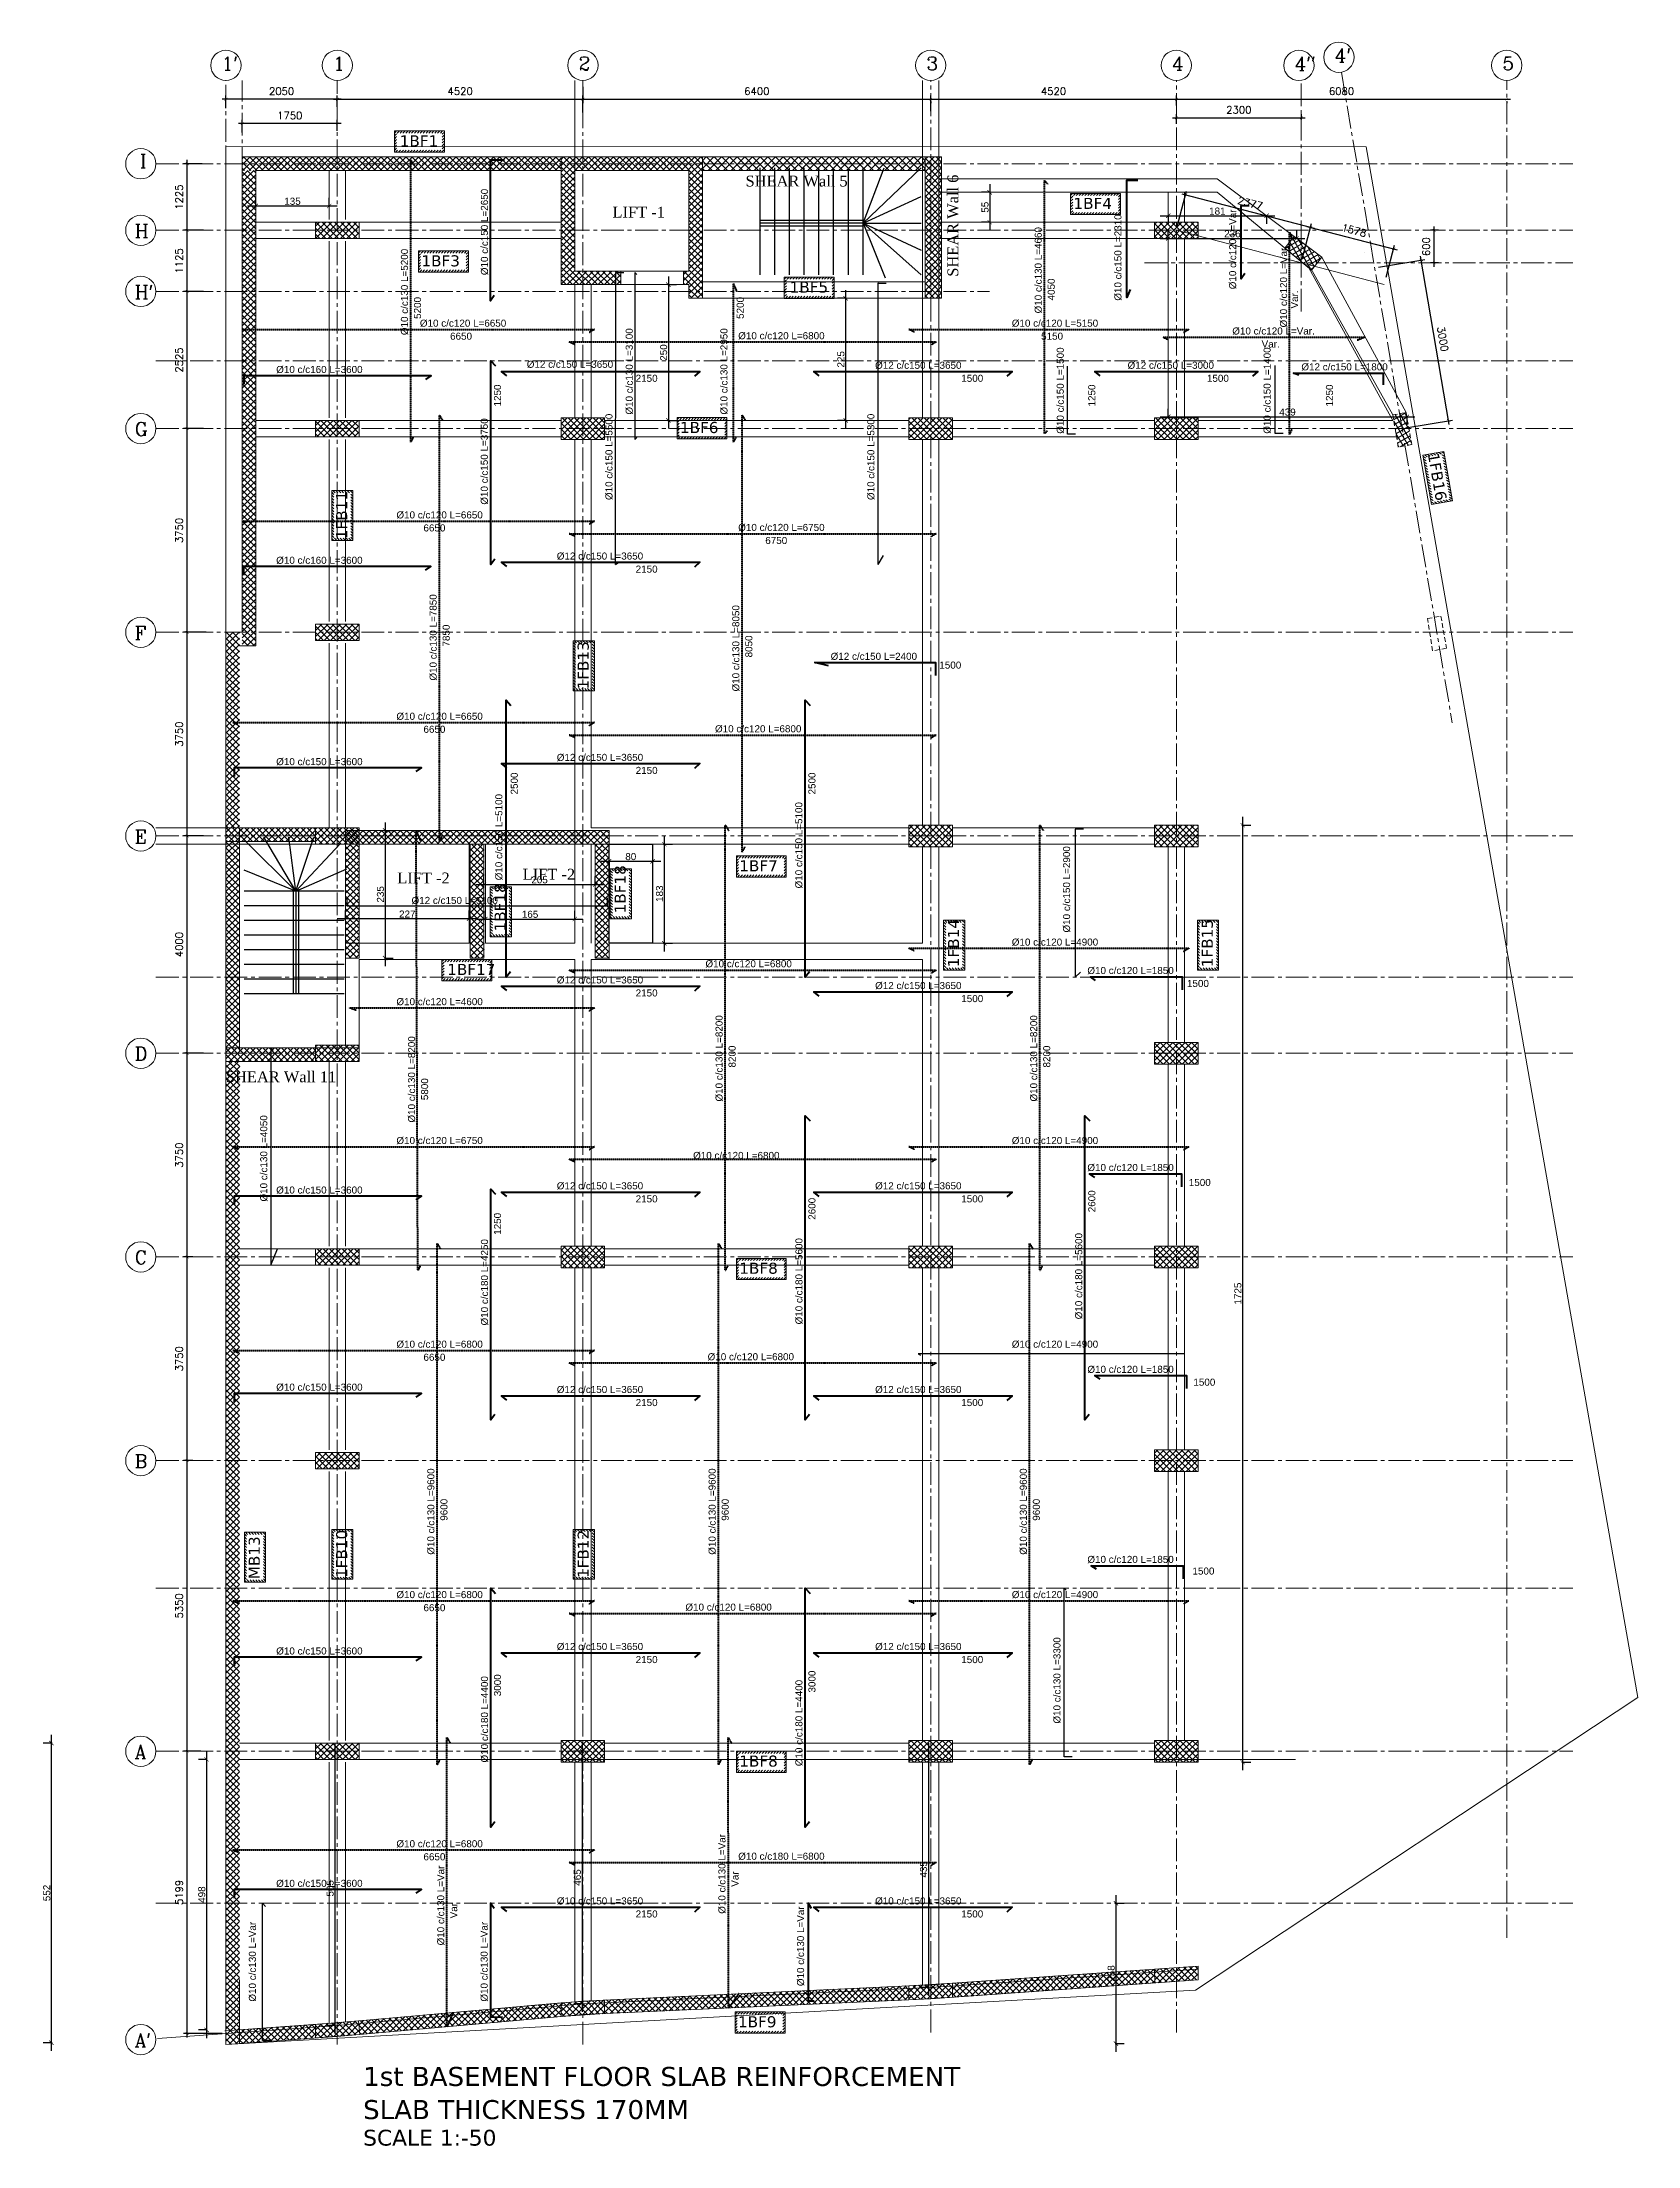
# Model space of a CAD drawing. Header units: inches. Extents: x -26151 to 62940, y -10194 to 246332.
# Drawn here: x -25705 to -22768, y 116189 to 120063 of the extents above; entities that cross this region are included whole.
import ezdxf

# ---------------------------------------------------------------- set-up
doc = ezdxf.new("R2010")
doc.units = ezdxf.units.IN
doc.header["$LTSCALE"] = 0.7
doc.header["$MEASUREMENT"] = 0
for name, pattern in [('ACAD_ISO10W100', [18, 12, -3, 0, -3]), ('CENTER2', [1.125, 0.75, -0.125, 0.125, -0.125]), ('DASHED', [0.75, 0.5, -0.25]), ('DASHED2', [0.375, 0.25, -0.125])]:
    doc.linetypes.add(name, pattern=pattern)
doc.layers.get('0').update_dxf_attribs({"lineweight": 13})
doc.layers.get('Defpoints').update_dxf_attribs({"lineweight": 5})
for name, color, linetype, lineweight in [('axis', 254, 'ACAD_ISO10W100', 9), ('BEAM', 5, 'Continuous', 0), ('COLUMN', 4, 'Continuous', 20), ('dim', 1, 'Continuous', 25), ('hach', 9, 'Continuous', 9), ('hach 1', 254, 'Continuous', 9), ('hatch', 9, 'Continuous', 9), ('TEXT', 3, 'Continuous', 25), ('top renforcment', 7, 'Continuous', 40)]:
    doc.layers.add(name, color=color, linetype=linetype, lineweight=lineweight)
doc.layers.add('FURNITURE', color=4, linetype='Continuous')
doc.styles.add('100', font='romans.shx', dxfattribs={"height": 13.5})
doc.styles.add('GENERATED_STYLE_4', font='verdanai.ttf')
doc.styles.add('QW', font='times.ttf', dxfattribs={"height": 15})
doc.styles.add('romanc', font='verdana.ttf', dxfattribs={"height": 250})
doc.styles.get("Standard").update_dxf_attribs({"font": 'arial.ttf', "height": 13})
doc.dimstyles.new('abr100', dxfattribs={"dimtxt": 15, "dimasz": 5, "dimexe": 7, "dimexo": 7, "dimgap": 8, "dimtad": 1, "dimdec": 0, "dimlfac": 10, "dimzin": 4, "dimdsep": 46, "dimtxsty": '100', "dimblk": 'ARCHTICK', "dimcen": 0.09, "dimdle": 7, "dimclrd": 1, "dimclre": 8, "dimclrt": 2, "dimadec": 0, "dimazin": 1, "dimtfac": 1, "dimtdec": 0, "dimtix": 1, "dimtofl": 0, "dimtmove": 0, "dimatfit": 3, "dimldrblk": 'ARCHTICK', "dimfxl": 0, "dimtolj": 1, "dimtzin": 0, "dimlwd": -1, "dimlwe": -1, "dimarcsym": 0})
doc.dimstyles.get("Standard").update_dxf_attribs({"dimtxt": 13, "dimasz": 5, "dimexe": 0.18, "dimexo": 0.0625, "dimgap": 6, "dimtad": 1, "dimdec": 0, "dimlfac": 10, "dimzin": 0, "dimdsep": 46, "dimtxsty": 'Standard', "dimblk": 'ARCHTICK', "dimcen": 0.09, "dimse1": 1, "dimse2": 1, "dimclrd": 1, "dimclre": 7, "dimclrt": 3, "dimadec": 0, "dimazin": 0, "dimtfac": 1, "dimtdec": 0, "dimtix": 1, "dimtofl": 0, "dimtmove": 0, "dimatfit": 3, "dimldrblk": 'ARCHTICK', "dimfxl": 0, "dimtolj": 1, "dimtzin": 0, "dimarcsym": 0})
doc.dimstyles.new('STANDARD$0', dxfattribs={"dimscale": 0, "dimtxt": 50, "dimasz": 8, "dimexe": 15, "dimexo": 0.0625, "dimgap": 2, "dimtad": 1, "dimdec": 0, "dimzin": 0, "dimdsep": 46, "dimtxsty": 'Standard', "dimblk1": 'ARCHTICK', "dimblk2": 'ARCHTICK', "dimsah": 1, "dimcen": 0.09, "dimdle": 15, "dimclrd": 3, "dimclre": 3, "dimclrt": 3, "dimazin": 0, "dimtfac": 1, "dimtdec": 0, "dimtofl": 0, "dimtmove": 1, "dimatfit": 3, "dimldrblk": 'ARCHTICK', "dimfxl": 0, "dimtolj": 1, "dimtzin": 0, "dimarcsym": 0})
pattern_1 = [(45, (-487281.631, -142697.6286), (-5.7452426, 5.7452426), []), (135, (-487281.631, -142697.6286), (-5.7452426, -5.7452426), [])]
pattern_2 = [(45, (-487257.631, -142697.6286), (-5.7452426, 5.7452426), []), (135, (-487257.631, -142697.6286), (-5.7452426, -5.7452426), [])]
pattern_3 = [(45, (-487269.631, -142697.6286), (-5.7452426, 5.7452426), []), (135, (-487269.631, -142697.6286), (-5.7452426, -5.7452426), [])]
pattern_4 = [(45, (-487269.631, -142587.6286), (-5.7452426, 5.7452426), []), (135, (-487269.631, -142587.6286), (-5.7452426, -5.7452426), [])]
pattern_5 = [(45, (-487269.631, -142662.6286), (-5.7452426, 5.7452426), []), (135, (-487269.631, -142662.6286), (-5.7452426, -5.7452426), [])]

msp = doc.modelspace()

# ---------------------------------------------------------------- texts
at = {"layer": 'TEXT', "color": 1}
for s, height, style, p in [('1BF1', 20.4, 'romanc', (-25046.59, 119870.53)), ('SHEAR Wall 5', 20, 'QW', (-24410.2, 119796.79)), ('1BF4', 20.4, 'romanc', (-23806.72, 119755.48)), ('LIFT -1', 20, 'QW', (-24654.99, 119739.63)), ('1BF3', 20.4, 'romanc', (-25006.69, 119649.73)), ('1BF5', 20.4, 'romanc', (-24329.13, 119601.42)), ('1BF6', 20.4, 'romanc', (-24530.91, 119342.93)), ('LIFT -2', 20, 'QW', (-25051.11, 118513.73)), ('LIFT -2', 20, 'QW', (-24820.31, 118520.63)), ('1BF7', 20.4, 'romanc', (-24421.73, 118535.92)), ('1BF17', 20.4, 'romanc', (-24959.19, 118345.15)), ('SHEAR Wall 11', 20, 'QW', (-25366.44, 118147.66)), ('1BF8', 20.4, 'romanc', (-24421.73, 117795.07)), ('1BF8', 20.4, 'romanc', (-24421.73, 116887.72)), ('1BF9', 20.4, 'romanc', (-24424.13, 116407.81)), ('1st BASEMENT FLOOR SLAB REINFORCEMENT  ', 35, 'romanc', (-25113.99, 116299.81)), ('SLAB THICKNESS 170MM', 35, 'romanc', (-25113.99, 116238.85)), ('SCALE 1:-50', 29.1666, 'romanc', (-25113.83, 116190))]:
    msp.add_text(s, height=height, dxfattribs=dict(at, style=style)).set_placement(p)
for s, height, rotation, style, p in [('SHEAR Wall 6', 20, 90, 'QW', (-24018.62, 119630.67)), ('1FB16', 20.4, 279.92953, 'romanc', (-23154.77, 119304.3)), ('1FB11', 20.4, 90, 'romanc', (-25143.25, 119147.46)), ('1FB13', 20.4, 90, 'romanc', (-24698.83, 118870.79)), ('1BF18', 20.4, 90, 'romanc', (-24630.7, 118458.51)), ('1BF18', 20.4, 90, 'romanc', (-24851.69, 118425.31)), ('1FB14', 20.4, 90, 'romanc', (-24017.35, 118359.48)), ('1FB15', 20.4, 90, 'romanc', (-23550.35, 118359.48)), ('1FB10', 20.4, 90, 'romanc', (-25143.25, 117234.95)), ('1FB12', 20.4, 90, 'romanc', (-24698.83, 117234.95)), ('MB13', 20.4, 90, 'romanc', (-25304.06, 117232.78))]:
    msp.add_text(s, height=height, rotation=rotation, dxfattribs=dict(at, style=style)).set_placement(p)
at = {"layer": 'TEXT', "color": 1, "char_height": 25, "attachment_point": 1, "style": 'GENERATED_STYLE_4'}
for s, insert in [("{\\Fromanc|c0;1'}", (-25374.37, 120035.78)), ('{\\Fromanc|c0;1}', (-25169.37, 120035.78)), ('{\\Fromanc|c0;2}', (-24717.37, 120035.78)), ('{\\Fromanc|c0;3}', (-24077.37, 120035.78)), ('{\\Fromanc|c0;4}', (-23625.37, 120035.78)), ("{\\Fromanc|c0;4''}", (-23399.81, 120035.61)), ("{\\Fromanc|c0;4'}", (-23326.19, 120050.72)), ('{\\Fromanc|c0;5}', (-23017.37, 120035.78)), ('{\\Fromanc|c0;I}', (-25524.75, 119856.02)), ('{\\Fromanc|c0;H}', (-25534.45, 119727.59)), ("{\\Fromanc|c0;H'}", (-25534.45, 119615.09)), ('{\\Fromanc|c0;G}', (-25534.45, 119362.59)), ('{\\Fromanc|c0;F}', (-25534.45, 118987.59)), ('{\\Fromanc|c0;E}', (-25534.45, 118612.59)), ('{\\Fromanc|c0;D}', (-25534.45, 118212.59)), ('{\\Fromanc|c0;C}', (-25534.45, 117837.59)), ('{\\Fromanc|c0;B}', (-25534.45, 117462.59)), ('{\\Fromanc|c0;A}', (-25534.45, 116927.59)), ("{\\Fromanc|c0;A'}", (-25534.45, 116396.7))]:
    msp.add_mtext(s, dxfattribs=dict(at, insert=insert))

# ---------------------------------------------------------------- blocks, each defined once
blk = doc.blocks.new('_ArchTick')
at = {"color": 0, "linetype": 'ByBlock', "lineweight": 0, "const_width": 0.15}
blk.add_lwpolyline([(-0.5, -0.5), (0.5, 0.5)], dxfattribs=at)
blk = doc.blocks.new('*D1463')
at = {"layer": 'Defpoints', "color": 0, "lineweight": 30, "transparency": 16777216}
for p in [(-24709.4, 119957.4), (-25161.4, 119936.5), (-24709.4, 119925.7)]:
    blk.add_point(p, dxfattribs=at)
at = {"layer": 'dim', "color": 1, "transparency": 16777216}
blk.add_line((-25168.4, 119957.4), (-24702.4, 119957.4), dxfattribs=at)
at = {"layer": 'dim', "color": 8, "transparency": 16777216}
for p, q in [((-25161.4, 119943.5), (-25161.4, 119964.4)), ((-24709.4, 119932.7), (-24709.4, 119964.4))]:
    blk.add_line(p, q, dxfattribs=at)
at = {"layer": 'dim', "color": 1, "transparency": 16777216, "xscale": 5, "yscale": 5, "zscale": 5, "rotation": 180}
blk.add_blockref('_ArchTick', (-25161.4, 119957.4), dxfattribs=at)
at = {"layer": 'dim', "color": 1, "transparency": 16777216, "xscale": 5, "yscale": 5, "zscale": 5}
blk.add_blockref('_ArchTick', (-24709.4, 119957.4), dxfattribs=at)
at = {"layer": 'dim', "color": 2, "lineweight": 30, "transparency": 16777216, "insert": (-24935.4, 119972.1), "char_height": 13.5, "attachment_point": 5, "style": '100'}
blk.add_mtext('\\A1;4520', dxfattribs=at)
blk = doc.blocks.new('*D1464')
at = {"layer": 'Defpoints', "color": 0, "lineweight": 30, "transparency": 16777216}
for p in [(-24069.4, 119960.4), (-23617.4, 119957.4), (-23617.4, 119939.1)]:
    blk.add_point(p, dxfattribs=at)
at = {"layer": 'dim', "color": 1, "transparency": 16777216}
blk.add_line((-24076.4, 119957.4), (-23610.4, 119957.4), dxfattribs=at)
at = {"layer": 'dim', "color": 8, "transparency": 16777216}
for p, q in [((-23617.4, 119946.1), (-23617.4, 119964.4)), ((-24069.4, 119953.4), (-24069.4, 119950.4))]:
    blk.add_line(p, q, dxfattribs=at)
at = {"layer": 'dim', "color": 1, "transparency": 16777216, "xscale": 5, "yscale": 5, "zscale": 5, "rotation": 180}
blk.add_blockref('_ArchTick', (-24069.4, 119957.4), dxfattribs=at)
at = {"layer": 'dim', "color": 1, "transparency": 16777216, "xscale": 5, "yscale": 5, "zscale": 5}
blk.add_blockref('_ArchTick', (-23617.4, 119957.4), dxfattribs=at)
at = {"layer": 'dim', "color": 2, "lineweight": 30, "transparency": 16777216, "insert": (-23843.4, 119972.1), "char_height": 13.5, "attachment_point": 5, "style": '100'}
blk.add_mtext('\\A1;4520', dxfattribs=at)
blk = doc.blocks.new('*D1465')
at = {"layer": 'Defpoints', "color": 0, "lineweight": 30, "transparency": 16777216}
for p in [(-25437.7, 116916.1), (-25405.4, 116916.1), (-25366.4, 116396.1)]:
    blk.add_point(p, dxfattribs=at)
at = {"layer": 'dim', "color": 8, "transparency": 16777216}
for p, q in [((-25412.4, 116916.1), (-25444.7, 116916.1)), ((-25373.4, 116396.1), (-25444.7, 116396.1))]:
    blk.add_line(p, q, dxfattribs=at)
at = {"layer": 'dim', "color": 1, "transparency": 16777216}
blk.add_line((-25437.7, 116389.1), (-25437.7, 116923.1), dxfattribs=at)
at = {"layer": 'dim', "color": 1, "transparency": 16777216, "xscale": 5, "yscale": 5, "zscale": 5}
for p, rotation in [((-25437.7, 116916.1), 90), ((-25437.7, 116396.1), 270)]:
    blk.add_blockref('_ArchTick', p, dxfattribs=dict(at, rotation=rotation))
at = {"layer": 'dim', "color": 2, "lineweight": 30, "transparency": 16777216, "insert": (-25452.5, 116656.1), "char_height": 13.5, "attachment_point": 5, "rotation": 90, "style": '100'}
blk.add_mtext('\\A1;5199', dxfattribs=at)
blk = doc.blocks.new('*D1466')
at = {"layer": 'Defpoints', "color": 0, "lineweight": 30, "transparency": 16777216}
for p in [(-25437.7, 117451.1), (-25420.4, 117451.1), (-25405.4, 116916.1)]:
    blk.add_point(p, dxfattribs=at)
at = {"layer": 'dim', "color": 8, "transparency": 16777216}
for p, q in [((-25427.4, 117451.1), (-25444.7, 117451.1)), ((-25412.4, 116916.1), (-25444.7, 116916.1))]:
    blk.add_line(p, q, dxfattribs=at)
at = {"layer": 'dim', "color": 1, "transparency": 16777216}
blk.add_line((-25437.7, 116909.1), (-25437.7, 117458.1), dxfattribs=at)
at = {"layer": 'dim', "color": 1, "transparency": 16777216, "xscale": 5, "yscale": 5, "zscale": 5}
for p, rotation in [((-25437.7, 117451.1), 90), ((-25437.7, 116916.1), 270)]:
    blk.add_blockref('_ArchTick', p, dxfattribs=dict(at, rotation=rotation))
at = {"layer": 'dim', "color": 2, "lineweight": 30, "transparency": 16777216, "insert": (-25452.5, 117183.6), "char_height": 13.5, "attachment_point": 5, "rotation": 90, "style": '100'}
blk.add_mtext('\\A1;5350', dxfattribs=at)
blk = doc.blocks.new('*D1467')
at = {"layer": 'Defpoints', "color": 0, "lineweight": 30, "transparency": 16777216}
for p in [(-25437.7, 117826.1), (-25420.4, 117826.1), (-25420.4, 117451.1)]:
    blk.add_point(p, dxfattribs=at)
at = {"layer": 'dim', "color": 8, "transparency": 16777216}
for p, q in [((-25427.4, 117826.1), (-25444.7, 117826.1)), ((-25427.4, 117451.1), (-25444.7, 117451.1))]:
    blk.add_line(p, q, dxfattribs=at)
at = {"layer": 'dim', "color": 1, "transparency": 16777216}
blk.add_line((-25437.7, 117444.1), (-25437.7, 117833.1), dxfattribs=at)
at = {"layer": 'dim', "color": 1, "transparency": 16777216, "xscale": 5, "yscale": 5, "zscale": 5}
for p, rotation in [((-25437.7, 117826.1), 90), ((-25437.7, 117451.1), 270)]:
    blk.add_blockref('_ArchTick', p, dxfattribs=dict(at, rotation=rotation))
at = {"layer": 'dim', "color": 2, "lineweight": 30, "transparency": 16777216, "insert": (-25452.5, 117638.6), "char_height": 13.5, "attachment_point": 5, "rotation": 90, "style": '100'}
blk.add_mtext('\\A1;3750', dxfattribs=at)
blk = doc.blocks.new('*D1468')
at = {"layer": 'Defpoints', "color": 0, "lineweight": 30, "transparency": 16777216}
for p in [(-25437.7, 118201.1), (-25400.5, 118201.1), (-25420.4, 117826.1)]:
    blk.add_point(p, dxfattribs=at)
at = {"layer": 'dim', "color": 8, "transparency": 16777216}
for p, q in [((-25407.5, 118201.1), (-25444.7, 118201.1)), ((-25427.4, 117826.1), (-25444.7, 117826.1))]:
    blk.add_line(p, q, dxfattribs=at)
at = {"layer": 'dim', "color": 1, "transparency": 16777216}
blk.add_line((-25437.7, 117819.1), (-25437.7, 118208.1), dxfattribs=at)
at = {"layer": 'dim', "color": 1, "transparency": 16777216, "xscale": 5, "yscale": 5, "zscale": 5}
for p, rotation in [((-25437.7, 118201.1), 90), ((-25437.7, 117826.1), 270)]:
    blk.add_blockref('_ArchTick', p, dxfattribs=dict(at, rotation=rotation))
at = {"layer": 'dim', "color": 2, "lineweight": 30, "transparency": 16777216, "insert": (-25452.5, 118013.6), "char_height": 13.5, "attachment_point": 5, "rotation": 90, "style": '100'}
blk.add_mtext('\\A1;3750', dxfattribs=at)
blk = doc.blocks.new('*D1469')
at = {"layer": 'Defpoints', "color": 0, "lineweight": 30, "transparency": 16777216}
for p in [(-25437.7, 118601.1), (-25400.5, 118601.1), (-25400.5, 118201.1)]:
    blk.add_point(p, dxfattribs=at)
at = {"layer": 'dim', "color": 8, "transparency": 16777216}
for p, q in [((-25407.5, 118601.1), (-25444.7, 118601.1)), ((-25407.5, 118201.1), (-25444.7, 118201.1))]:
    blk.add_line(p, q, dxfattribs=at)
at = {"layer": 'dim', "color": 1, "transparency": 16777216}
blk.add_line((-25437.7, 118194.1), (-25437.7, 118608.1), dxfattribs=at)
at = {"layer": 'dim', "color": 1, "transparency": 16777216, "xscale": 5, "yscale": 5, "zscale": 5}
for p, rotation in [((-25437.7, 118601.1), 90), ((-25437.7, 118201.1), 270)]:
    blk.add_blockref('_ArchTick', p, dxfattribs=dict(at, rotation=rotation))
at = {"layer": 'dim', "color": 2, "lineweight": 30, "transparency": 16777216, "insert": (-25452.5, 118401.1), "char_height": 13.5, "attachment_point": 5, "rotation": 90, "style": '100'}
blk.add_mtext('\\A1;4000', dxfattribs=at)
blk = doc.blocks.new('*D1470')
at = {"layer": 'Defpoints', "color": 0, "lineweight": 30, "transparency": 16777216}
for p in [(-25437.7, 118976.1), (-25395.5, 118976.1), (-25400.5, 118601.1)]:
    blk.add_point(p, dxfattribs=at)
at = {"layer": 'dim', "color": 8, "transparency": 16777216}
for p, q in [((-25402.5, 118976.1), (-25444.7, 118976.1)), ((-25407.5, 118601.1), (-25444.7, 118601.1))]:
    blk.add_line(p, q, dxfattribs=at)
at = {"layer": 'dim', "color": 1, "transparency": 16777216}
blk.add_line((-25437.7, 118594.1), (-25437.7, 118983.1), dxfattribs=at)
at = {"layer": 'dim', "color": 1, "transparency": 16777216, "xscale": 5, "yscale": 5, "zscale": 5}
for p, rotation in [((-25437.7, 118976.1), 90), ((-25437.7, 118601.1), 270)]:
    blk.add_blockref('_ArchTick', p, dxfattribs=dict(at, rotation=rotation))
at = {"layer": 'dim', "color": 2, "lineweight": 30, "transparency": 16777216, "insert": (-25452.5, 118788.6), "char_height": 13.5, "attachment_point": 5, "rotation": 90, "style": '100'}
blk.add_mtext('\\A1;3750', dxfattribs=at)
blk = doc.blocks.new('*D1471')
at = {"layer": 'Defpoints', "color": 0, "lineweight": 30, "transparency": 16777216}
for p in [(-25437.7, 119351.1), (-25400.5, 119351.1), (-25395.5, 118976.1)]:
    blk.add_point(p, dxfattribs=at)
at = {"layer": 'dim', "color": 8, "transparency": 16777216}
for p, q in [((-25407.5, 119351.1), (-25444.7, 119351.1)), ((-25402.5, 118976.1), (-25444.7, 118976.1))]:
    blk.add_line(p, q, dxfattribs=at)
at = {"layer": 'dim', "color": 1, "transparency": 16777216}
blk.add_line((-25437.7, 118969.1), (-25437.7, 119358.1), dxfattribs=at)
at = {"layer": 'dim', "color": 1, "transparency": 16777216, "xscale": 5, "yscale": 5, "zscale": 5}
for p, rotation in [((-25437.7, 119351.1), 90), ((-25437.7, 118976.1), 270)]:
    blk.add_blockref('_ArchTick', p, dxfattribs=dict(at, rotation=rotation))
at = {"layer": 'dim', "color": 2, "lineweight": 30, "transparency": 16777216, "insert": (-25452.5, 119163.6), "char_height": 13.5, "attachment_point": 5, "rotation": 90, "style": '100'}
blk.add_mtext('\\A1;3750', dxfattribs=at)
blk = doc.blocks.new('*D1472')
at = {"layer": 'Defpoints', "color": 0, "lineweight": 30, "transparency": 16777216}
for p in [(-25437.7, 119603.6), (-25400.5, 119603.6), (-25400.5, 119351.1)]:
    blk.add_point(p, dxfattribs=at)
at = {"layer": 'dim', "color": 1, "transparency": 16777216}
blk.add_line((-25437.7, 119344.1), (-25437.7, 119610.6), dxfattribs=at)
at = {"layer": 'dim', "color": 8, "transparency": 16777216}
for p, q in [((-25407.5, 119603.6), (-25444.7, 119603.6)), ((-25407.5, 119351.1), (-25444.7, 119351.1))]:
    blk.add_line(p, q, dxfattribs=at)
at = {"layer": 'dim', "color": 1, "transparency": 16777216, "xscale": 5, "yscale": 5, "zscale": 5}
for p, rotation in [((-25437.7, 119603.6), 90), ((-25437.7, 119351.1), 270)]:
    blk.add_blockref('_ArchTick', p, dxfattribs=dict(at, rotation=rotation))
at = {"layer": 'dim', "color": 2, "lineweight": 30, "transparency": 16777216, "insert": (-25452.5, 119477.3), "char_height": 13.5, "attachment_point": 5, "rotation": 90, "style": '100'}
blk.add_mtext('\\A1;2525', dxfattribs=at)
blk = doc.blocks.new('*D1473')
at = {"layer": 'Defpoints', "color": 0, "lineweight": 30, "transparency": 16777216}
for p in [(-23009.4, 119960.4), (-23009.4, 119957.4), (-23617.4, 119939.1)]:
    blk.add_point(p, dxfattribs=at)
at = {"layer": 'dim', "color": 1, "transparency": 16777216}
blk.add_line((-23624.4, 119957.4), (-23002.4, 119957.4), dxfattribs=at)
at = {"layer": 'dim', "color": 8, "transparency": 16777216}
for p, q in [((-23617.4, 119946.1), (-23617.4, 119964.4)), ((-23009.4, 119953.4), (-23009.4, 119950.4))]:
    blk.add_line(p, q, dxfattribs=at)
at = {"layer": 'dim', "color": 1, "transparency": 16777216, "xscale": 5, "yscale": 5, "zscale": 5, "rotation": 180}
blk.add_blockref('_ArchTick', (-23617.4, 119957.4), dxfattribs=at)
at = {"layer": 'dim', "color": 1, "transparency": 16777216, "xscale": 5, "yscale": 5, "zscale": 5}
blk.add_blockref('_ArchTick', (-23009.4, 119957.4), dxfattribs=at)
at = {"layer": 'dim', "color": 2, "lineweight": 30, "transparency": 16777216, "insert": (-23313.4, 119972.1), "char_height": 13.5, "attachment_point": 5, "style": '100'}
blk.add_mtext('\\A1;6080', dxfattribs=at)
blk = doc.blocks.new('*D1474')
at = {"layer": 'Defpoints', "color": 0, "lineweight": 30, "transparency": 16777216}
for p in [(-25437.7, 119838.6), (-25403.4, 119838.6), (-25400.5, 119716.1)]:
    blk.add_point(p, dxfattribs=at)
at = {"layer": 'dim', "color": 8, "transparency": 16777216}
for p, q in [((-25410.4, 119838.6), (-25444.7, 119838.6)), ((-25407.5, 119716.1), (-25444.7, 119716.1))]:
    blk.add_line(p, q, dxfattribs=at)
at = {"layer": 'dim', "color": 1, "transparency": 16777216}
blk.add_line((-25437.7, 119709.1), (-25437.7, 119845.6), dxfattribs=at)
at = {"layer": 'dim', "color": 1, "transparency": 16777216, "xscale": 5, "yscale": 5, "zscale": 5}
for p, rotation in [((-25437.7, 119838.6), 90), ((-25437.7, 119716.1), 270)]:
    blk.add_blockref('_ArchTick', p, dxfattribs=dict(at, rotation=rotation))
at = {"layer": 'dim', "color": 2, "lineweight": 30, "transparency": 16777216, "insert": (-25452.5, 119777.3), "char_height": 13.5, "attachment_point": 5, "rotation": 90, "style": '100'}
blk.add_mtext('\\A1;1225', dxfattribs=at)
blk = doc.blocks.new('*D1475')
at = {"layer": 'Defpoints', "color": 0, "lineweight": 30, "transparency": 16777216}
for p in [(-25437.7, 119716.1), (-25400.5, 119716.1), (-25400.5, 119603.6)]:
    blk.add_point(p, dxfattribs=at)
at = {"layer": 'dim', "color": 1, "transparency": 16777216}
blk.add_line((-25437.7, 119596.6), (-25437.7, 119723.1), dxfattribs=at)
at = {"layer": 'dim', "color": 8, "transparency": 16777216}
for p, q in [((-25407.5, 119716.1), (-25444.7, 119716.1)), ((-25407.5, 119603.6), (-25444.7, 119603.6))]:
    blk.add_line(p, q, dxfattribs=at)
at = {"layer": 'dim', "color": 1, "transparency": 16777216, "xscale": 5, "yscale": 5, "zscale": 5}
for p, rotation in [((-25437.7, 119716.1), 90), ((-25437.7, 119603.6), 270)]:
    blk.add_blockref('_ArchTick', p, dxfattribs=dict(at, rotation=rotation))
at = {"layer": 'dim', "color": 2, "lineweight": 30, "transparency": 16777216, "insert": (-25452.5, 119659.8), "char_height": 13.5, "attachment_point": 5, "rotation": 90, "style": '100'}
blk.add_mtext('\\A1;1125', dxfattribs=at)
blk = doc.blocks.new('*D1476')
at = {"layer": 'Defpoints', "color": 0, "lineweight": 30, "transparency": 16777216}
for p in [(-25366.4, 119957.4), (-25366.4, 119934), (-25161.4, 119936.8)]:
    blk.add_point(p, dxfattribs=at)
at = {"layer": 'dim', "color": 1, "transparency": 16777216}
blk.add_line((-25154.4, 119957.4), (-25373.4, 119957.4), dxfattribs=at)
at = {"layer": 'dim', "color": 8, "transparency": 16777216}
for p, q in [((-25366.4, 119941), (-25366.4, 119964.4)), ((-25161.4, 119943.8), (-25161.4, 119964.4))]:
    blk.add_line(p, q, dxfattribs=at)
at = {"layer": 'dim', "color": 1, "transparency": 16777216, "xscale": 5, "yscale": 5, "zscale": 5, "rotation": 180}
blk.add_blockref('_ArchTick', (-25366.4, 119957.4), dxfattribs=at)
at = {"layer": 'dim', "color": 1, "transparency": 16777216, "xscale": 5, "yscale": 5, "zscale": 5}
blk.add_blockref('_ArchTick', (-25161.4, 119957.4), dxfattribs=at)
at = {"layer": 'dim', "color": 2, "lineweight": 30, "transparency": 16777216, "insert": (-25263.9, 119972.1), "char_height": 13.5, "attachment_point": 5, "style": '100'}
blk.add_mtext('\\A1;2050', dxfattribs=at)
blk = doc.blocks.new('*D1477')
at = {"layer": 'Defpoints', "color": 0, "lineweight": 30, "transparency": 16777216}
for p in [(-24709.4, 119987), (-24069.4, 119957.4), (-24069.4, 119928.3)]:
    blk.add_point(p, dxfattribs=at)
at = {"layer": 'dim', "color": 1, "transparency": 16777216}
blk.add_line((-24716.4, 119957.4), (-24062.4, 119957.4), dxfattribs=at)
at = {"layer": 'dim', "color": 8, "transparency": 16777216}
for p, q in [((-24709.4, 119980), (-24709.4, 119950.4)), ((-24069.4, 119935.3), (-24069.4, 119964.4))]:
    blk.add_line(p, q, dxfattribs=at)
at = {"layer": 'dim', "color": 1, "transparency": 16777216, "xscale": 5, "yscale": 5, "zscale": 5, "rotation": 180}
blk.add_blockref('_ArchTick', (-24709.4, 119957.4), dxfattribs=at)
at = {"layer": 'dim', "color": 1, "transparency": 16777216, "xscale": 5, "yscale": 5, "zscale": 5}
blk.add_blockref('_ArchTick', (-24069.4, 119957.4), dxfattribs=at)
at = {"layer": 'dim', "color": 2, "lineweight": 30, "transparency": 16777216, "insert": (-24389.4, 119972.1), "char_height": 13.5, "attachment_point": 5, "style": '100'}
blk.add_mtext('\\A1;6400', dxfattribs=at)
blk = doc.blocks.new('*D1478')
at = {"layer": 'Defpoints', "color": 0, "transparency": 16777216}
for p in [(-25366.5, 119448.4), (-25366.5, 119446.7), (-25006.4, 119448.4, 13009.9)]:
    blk.add_point(p, dxfattribs=at)
at = {"layer": 'TEXT', "color": 3, "transparency": 16777216, "insert": (-25194.4, 119459.7), "char_height": 13, "attachment_point": 5}
blk.add_mtext('\\A1;%%C10 c/c160 L=3600', dxfattribs=at)
blk = doc.blocks.new('*D1479')
at = {"layer": 'Defpoints', "color": 0, "transparency": 16777216}
for p in [(-24709.4, 119431, -26473), (-24494.4, 119431, -40395.4), (-24494.4, 119431)]:
    blk.add_point(p, dxfattribs=at)
at = {"layer": 'TEXT', "color": 3, "transparency": 16777216, "insert": (-24592.2, 119443.6), "char_height": 13, "attachment_point": 5}
blk.add_mtext('\\A1;2150', dxfattribs=at)
blk = doc.blocks.new('*D1480')
at = {"layer": 'Defpoints', "color": 0, "lineweight": 30, "transparency": 16777216}
for p in [(-24859.4, 119456.1), (-24494.4, 119456.2), (-24494.4, 119456.1)]:
    blk.add_point(p, dxfattribs=at)
at = {"layer": 'TEXT', "color": 3, "transparency": 16777216, "insert": (-24733.3, 119469.2), "char_height": 13, "attachment_point": 5}
blk.add_mtext('\\A1;%%C12 c/c150 L=3650', dxfattribs=at)
blk = doc.blocks.new('*D1481')
at = {"layer": 'Defpoints', "color": 0, "transparency": 16777216}
for p in [(-24069.4, 119431, -26473), (-23919.4, 119431, -40395.4), (-23919.4, 119431)]:
    blk.add_point(p, dxfattribs=at)
at = {"layer": 'TEXT', "color": 3, "transparency": 16777216, "insert": (-23993, 119443.6), "char_height": 13, "attachment_point": 5}
blk.add_mtext('\\A1;1500', dxfattribs=at)
blk = doc.blocks.new('*D1482')
at = {"layer": 'Defpoints', "color": 0, "transparency": 16777216}
for p in [(-24284.4, 119456.1), (-23919.4, 119456.1), (-23919.4, 119454.4)]:
    blk.add_point(p, dxfattribs=at)
at = {"layer": 'TEXT', "color": 3, "transparency": 16777216, "insert": (-24092.3, 119467.4), "char_height": 13, "attachment_point": 5}
blk.add_mtext('\\A1;%%C12 c/c150 L=3650', dxfattribs=at)
blk = doc.blocks.new('*D1483')
at = {"layer": 'Defpoints', "color": 0, "transparency": 16777216}
for p in [(-23617.4, 119431, -26473), (-23467.4, 119431, -40395.4), (-23467.4, 119431)]:
    blk.add_point(p, dxfattribs=at)
at = {"layer": 'TEXT', "color": 3, "transparency": 16777216, "insert": (-23541, 119443.6), "char_height": 13, "attachment_point": 5}
blk.add_mtext('\\A1;1500', dxfattribs=at)
blk = doc.blocks.new('*D1484')
at = {"layer": 'Defpoints', "color": 0, "transparency": 16777216}
for p in [(-23767.4, 119456.1), (-23467.4, 119456.1), (-23467.4, 119454.4)]:
    blk.add_point(p, dxfattribs=at)
at = {"layer": 'TEXT', "color": 3, "transparency": 16777216, "insert": (-23627.7, 119467.4), "char_height": 13, "attachment_point": 5}
blk.add_mtext('\\A1;%%C12 c/c150 L=3000', dxfattribs=at)
blk = doc.blocks.new('*D1485')
at = {"layer": 'Defpoints', "color": 0, "transparency": 16777216}
for p in [(-23401.8, 119453.2, 13009.9), (-23221.8, 119453.2), (-23221.8, 119451.5)]:
    blk.add_point(p, dxfattribs=at)
at = {"layer": 'TEXT', "color": 3, "transparency": 16777216, "insert": (-23307.9, 119464.5), "char_height": 13, "attachment_point": 5}
blk.add_mtext('\\A1;%%C12 c/c150 L=1800', dxfattribs=at)
blk = doc.blocks.new('*D1486')
at = {"layer": 'Defpoints', "color": 0, "transparency": 16777216}
for p in [(-24709.4, 118299.3, -26473), (-24494.4, 118299.3, -40395.4), (-24494.4, 118299.3)]:
    blk.add_point(p, dxfattribs=at)
at = {"layer": 'TEXT', "color": 3, "transparency": 16777216, "insert": (-24592.2, 118312), "char_height": 13, "attachment_point": 5}
blk.add_mtext('\\A1;2150', dxfattribs=at)
blk = doc.blocks.new('*D1487')
at = {"layer": 'Defpoints', "color": 0, "transparency": 16777216}
for p in [(-24859.4, 118324.5), (-24494.4, 118324.5), (-24494.4, 118322.8)]:
    blk.add_point(p, dxfattribs=at)
at = {"layer": 'TEXT', "color": 3, "transparency": 16777216, "insert": (-24678.1, 118335.8), "char_height": 13, "attachment_point": 5}
blk.add_mtext('\\A1;%%C12 c/c150 L=3650', dxfattribs=at)
blk = doc.blocks.new('*D1488')
at = {"layer": 'Defpoints', "color": 0, "transparency": 16777216}
for p in [(-24069.4, 118288.9, -26473), (-23919.4, 118288.9, -40395.4), (-23919.4, 118288.9)]:
    blk.add_point(p, dxfattribs=at)
at = {"layer": 'TEXT', "color": 3, "transparency": 16777216, "insert": (-23993, 118301.6), "char_height": 13, "attachment_point": 5}
blk.add_mtext('\\A1;1500', dxfattribs=at)
blk = doc.blocks.new('*D1489')
at = {"layer": 'Defpoints', "color": 0, "transparency": 16777216}
for p in [(-24284.4, 118314.1), (-23919.4, 118314.1), (-23919.4, 118312.4)]:
    blk.add_point(p, dxfattribs=at)
at = {"layer": 'TEXT', "color": 3, "transparency": 16777216, "insert": (-24092.3, 118325.4), "char_height": 13, "attachment_point": 5}
blk.add_mtext('\\A1;%%C12 c/c150 L=3650', dxfattribs=at)
blk = doc.blocks.new('*D1490')
at = {"layer": 'Defpoints', "color": 0, "transparency": 16777216}
for p in [(-24709.4, 117920.3, -26473), (-24494.4, 117920.3, -40395.4), (-24494.4, 117920.3)]:
    blk.add_point(p, dxfattribs=at)
at = {"layer": 'TEXT', "color": 3, "transparency": 16777216, "insert": (-24592.2, 117932.9), "char_height": 13, "attachment_point": 5}
blk.add_mtext('\\A1;2150', dxfattribs=at)
blk = doc.blocks.new('*D1491')
at = {"layer": 'Defpoints', "color": 0, "transparency": 16777216}
for p in [(-24069.4, 117920.3, -26473), (-23919.4, 117920.3, -40395.4), (-23919.4, 117920.3)]:
    blk.add_point(p, dxfattribs=at)
at = {"layer": 'TEXT', "color": 3, "transparency": 16777216, "insert": (-23993, 117932.9), "char_height": 13, "attachment_point": 5}
blk.add_mtext('\\A1;1500', dxfattribs=at)
blk = doc.blocks.new('*D1492')
at = {"layer": 'Defpoints', "color": 0, "transparency": 16777216}
for p in [(-24709.4, 117545.3, -26473), (-24494.4, 117545.3, -40395.4), (-24494.4, 117545.3)]:
    blk.add_point(p, dxfattribs=at)
at = {"layer": 'TEXT', "color": 3, "transparency": 16777216, "insert": (-24592.2, 117557.9), "char_height": 13, "attachment_point": 5}
blk.add_mtext('\\A1;2150', dxfattribs=at)
blk = doc.blocks.new('*D1493')
at = {"layer": 'Defpoints', "color": 0, "transparency": 16777216}
for p in [(-24859.4, 117570.5), (-24494.4, 117570.5), (-24494.4, 117568.8)]:
    blk.add_point(p, dxfattribs=at)
at = {"layer": 'TEXT', "color": 3, "transparency": 16777216, "insert": (-24678.1, 117581.8), "char_height": 13, "attachment_point": 5}
blk.add_mtext('\\A1;%%C12 c/c150 L=3650', dxfattribs=at)
blk = doc.blocks.new('*D1494')
at = {"layer": 'Defpoints', "color": 0, "transparency": 16777216}
for p in [(-24069.4, 117545.3, -26473), (-23919.4, 117545.3, -40395.4), (-23919.4, 117545.3)]:
    blk.add_point(p, dxfattribs=at)
at = {"layer": 'TEXT', "color": 3, "transparency": 16777216, "insert": (-23993, 117557.9), "char_height": 13, "attachment_point": 5}
blk.add_mtext('\\A1;1500', dxfattribs=at)
blk = doc.blocks.new('*D1495')
at = {"layer": 'Defpoints', "color": 0, "transparency": 16777216}
for p in [(-24284.4, 117570.5), (-23919.4, 117570.5), (-23919.4, 117568.8)]:
    blk.add_point(p, dxfattribs=at)
at = {"layer": 'TEXT', "color": 3, "transparency": 16777216, "insert": (-24092.3, 117581.8), "char_height": 13, "attachment_point": 5}
blk.add_mtext('\\A1;%%C12 c/c150 L=3650', dxfattribs=at)
blk = doc.blocks.new('*D1496')
at = {"layer": 'Defpoints', "color": 0, "transparency": 16777216}
for p in [(-24709.4, 117072.1, -26473), (-24494.4, 117072.1, -40395.4), (-24494.4, 117072.1)]:
    blk.add_point(p, dxfattribs=at)
at = {"layer": 'TEXT', "color": 3, "transparency": 16777216, "insert": (-24592.2, 117084.7), "char_height": 13, "attachment_point": 5}
blk.add_mtext('\\A1;2150', dxfattribs=at)
blk = doc.blocks.new('*D1497')
at = {"layer": 'Defpoints', "color": 0, "transparency": 16777216}
for p in [(-24859.4, 117097.2), (-24494.4, 117097.2), (-24494.4, 117095.6)]:
    blk.add_point(p, dxfattribs=at)
at = {"layer": 'TEXT', "color": 3, "transparency": 16777216, "insert": (-24678.1, 117108.6), "char_height": 13, "attachment_point": 5}
blk.add_mtext('\\A1;%%C12 c/c150 L=3650', dxfattribs=at)
blk = doc.blocks.new('*D1498')
at = {"layer": 'Defpoints', "color": 0, "transparency": 16777216}
for p in [(-24069.4, 117072.1, -26473), (-23919.4, 117072.1, -40395.4), (-23919.4, 117072.1)]:
    blk.add_point(p, dxfattribs=at)
at = {"layer": 'TEXT', "color": 3, "transparency": 16777216, "insert": (-23993, 117084.7), "char_height": 13, "attachment_point": 5}
blk.add_mtext('\\A1;1500', dxfattribs=at)
blk = doc.blocks.new('*D1499')
at = {"layer": 'Defpoints', "color": 0, "transparency": 16777216}
for p in [(-24284.4, 117097.2), (-23919.4, 117097.2), (-23919.4, 117095.6)]:
    blk.add_point(p, dxfattribs=at)
at = {"layer": 'TEXT', "color": 3, "transparency": 16777216, "insert": (-24092.3, 117108.6), "char_height": 13, "attachment_point": 5}
blk.add_mtext('\\A1;%%C12 c/c150 L=3650', dxfattribs=at)
blk = doc.blocks.new('*D1500')
at = {"layer": 'Defpoints', "color": 0, "transparency": 16777216}
for p in [(-24709.4, 116603.7, -26473), (-24494.4, 116603.7, -40395.4), (-24494.4, 116603.7)]:
    blk.add_point(p, dxfattribs=at)
at = {"layer": 'TEXT', "color": 3, "transparency": 16777216, "insert": (-24592.2, 116616.4), "char_height": 13, "attachment_point": 5}
blk.add_mtext('\\A1;2150', dxfattribs=at)
blk = doc.blocks.new('*D1501')
at = {"layer": 'Defpoints', "color": 0, "transparency": 16777216}
for p in [(-24859.4, 116628.9), (-24494.4, 116628.9), (-24494.4, 116627.2)]:
    blk.add_point(p, dxfattribs=at)
at = {"layer": 'TEXT', "color": 3, "transparency": 16777216, "insert": (-24678.1, 116640.2), "char_height": 13, "attachment_point": 5}
blk.add_mtext('\\A1;%%C10 c/c150 L=3650', dxfattribs=at)
blk = doc.blocks.new('*D1502')
at = {"layer": 'Defpoints', "color": 0, "transparency": 16777216}
for p in [(-24069.4, 116603.7, -26473), (-23919.4, 116603.7, -40395.4), (-23919.4, 116603.7)]:
    blk.add_point(p, dxfattribs=at)
at = {"layer": 'TEXT', "color": 3, "transparency": 16777216, "insert": (-23993, 116616.4), "char_height": 13, "attachment_point": 5}
blk.add_mtext('\\A1;1500', dxfattribs=at)
blk = doc.blocks.new('*D1503')
at = {"layer": 'Defpoints', "color": 0, "transparency": 16777216}
for p in [(-24284.4, 116628.9), (-23919.4, 116628.9), (-23919.4, 116627.2)]:
    blk.add_point(p, dxfattribs=at)
at = {"layer": 'TEXT', "color": 3, "transparency": 16777216, "insert": (-24092.3, 116640.2), "char_height": 13, "attachment_point": 5}
blk.add_mtext('\\A1;%%C10 c/c150 L=3650', dxfattribs=at)
blk = doc.blocks.new('*D1504')
at = {"layer": 'Defpoints', "color": 0, "transparency": 16777216}
for p in [(-25353.4, 119508.4, -19467.6), (-24688.4, 119508.4, -59863), (-24688.4, 119508.4)]:
    blk.add_point(p, dxfattribs=at)
at = {"layer": 'TEXT', "color": 3, "transparency": 16777216, "insert": (-24933.7, 119521.1), "char_height": 13, "attachment_point": 5}
blk.add_mtext('\\A1;6650', dxfattribs=at)
blk = doc.blocks.new('*D1505')
at = {"layer": 'Defpoints', "color": 0, "transparency": 16777216}
for p in [(-25353.5, 119533.6), (-24688.4, 119533.6, -19467.6), (-24688.4, 119531.9)]:
    blk.add_point(p, dxfattribs=at)
at = {"layer": 'TEXT', "color": 3, "transparency": 16777216, "insert": (-24930, 119544.9), "char_height": 13, "attachment_point": 5}
blk.add_mtext('\\A1;%%C10 c/c120 L=6650', dxfattribs=at)
blk = doc.blocks.new('*D1506')
at = {"layer": 'Defpoints', "color": 0, "transparency": 16777216}
for p in [(-24734.5, 119510.5), (-24059.4, 119510.5, -19467.6), (-24059.4, 119508.8)]:
    blk.add_point(p, dxfattribs=at)
at = {"layer": 'TEXT', "color": 3, "transparency": 16777216, "insert": (-24344.2, 119521.8), "char_height": 13, "attachment_point": 5}
blk.add_mtext('\\A1;%%C10 c/c120 L=6800', dxfattribs=at)
blk = doc.blocks.new('*D1507')
at = {"layer": 'Defpoints', "color": 0, "transparency": 16777216}
for p in [(-24109.4, 119508.4, -19467.6), (-23594.4, 119508.4, -79330.7), (-23594.4, 119508.4)]:
    blk.add_point(p, dxfattribs=at)
at = {"layer": 'TEXT', "color": 3, "transparency": 16777216, "insert": (-23846.1, 119521.1), "char_height": 13, "attachment_point": 5}
blk.add_mtext('\\A1;5150', dxfattribs=at)
blk = doc.blocks.new('*D1508')
at = {"layer": 'Defpoints', "color": 0, "transparency": 16777216}
for p in [(-24109.5, 119533.6), (-23594.4, 119533.6, -38935.3), (-23594.4, 119531.9)]:
    blk.add_point(p, dxfattribs=at)
at = {"layer": 'TEXT', "color": 3, "transparency": 16777216, "insert": (-23840.8, 119544.9), "char_height": 13, "attachment_point": 5}
blk.add_mtext('\\A1;%%C10 c/c120 L=5150', dxfattribs=at)
blk = doc.blocks.new('*D1509')
at = {"layer": 'Defpoints', "color": 0, "transparency": 16777216}
for p in [(-23642.4, 119494.1, -19467.6), (-23212.4, 119494.1, -79330.7), (-23212.4, 119494.1)]:
    blk.add_point(p, dxfattribs=at)
at = {"layer": 'TEXT', "color": 3, "transparency": 16777216, "insert": (-23443.9, 119506.7), "char_height": 13, "attachment_point": 5}
blk.add_mtext('\\A1;Var.', dxfattribs=at)
blk = doc.blocks.new('*D1510')
at = {"layer": 'Defpoints', "color": 0, "transparency": 16777216}
for p in [(-23642.5, 119519.2), (-23212.4, 119519.2, -38935.3), (-23212.4, 119517.5)]:
    blk.add_point(p, dxfattribs=at)
at = {"layer": 'TEXT', "color": 3, "transparency": 16777216, "insert": (-23438.6, 119530.5), "char_height": 13, "attachment_point": 5}
blk.add_mtext('\\A1;%%C10 c/c120 L=Var.', dxfattribs=at)
blk = doc.blocks.new('*D1511')
at = {"layer": 'Defpoints', "color": 0, "transparency": 16777216}
for p in [(-25353.4, 119155.4, -19467.6), (-24688.4, 119155.4, -59863), (-24688.4, 119155.4)]:
    blk.add_point(p, dxfattribs=at)
at = {"layer": 'TEXT', "color": 3, "transparency": 16777216, "insert": (-24982.7, 119168.1), "char_height": 13, "attachment_point": 5}
blk.add_mtext('\\A1;6650', dxfattribs=at)
blk = doc.blocks.new('*D1512')
at = {"layer": 'Defpoints', "color": 0, "transparency": 16777216}
for p in [(-25353.5, 119180.6), (-24688.4, 119180.6, -19467.6), (-24688.4, 119178.9)]:
    blk.add_point(p, dxfattribs=at)
at = {"layer": 'TEXT', "color": 3, "transparency": 16777216, "insert": (-24973.2, 119191.9), "char_height": 13, "attachment_point": 5}
blk.add_mtext('\\A1;%%C10 c/c120 L=6650', dxfattribs=at)
blk = doc.blocks.new('*D1513')
at = {"layer": 'Defpoints', "color": 0, "transparency": 16777216}
for p in [(-24734.4, 119132.4, -19467.6), (-24059.4, 119132.4, -59863), (-24059.4, 119132.4)]:
    blk.add_point(p, dxfattribs=at)
at = {"layer": 'TEXT', "color": 3, "transparency": 16777216, "insert": (-24353.7, 119145), "char_height": 13, "attachment_point": 5}
blk.add_mtext('\\A1;6750', dxfattribs=at)
blk = doc.blocks.new('*D1514')
at = {"layer": 'Defpoints', "color": 0, "transparency": 16777216}
for p in [(-24734.5, 119157.6), (-24059.4, 119157.6, -19467.6), (-24059.4, 119155.9)]:
    blk.add_point(p, dxfattribs=at)
at = {"layer": 'TEXT', "color": 3, "transparency": 16777216, "insert": (-24344.2, 119168.9), "char_height": 13, "attachment_point": 5}
blk.add_mtext('\\A1;%%C10 c/c120 L=6750', dxfattribs=at)
blk = doc.blocks.new('*D1515')
at = {"layer": 'Defpoints', "color": 0, "transparency": 16777216}
for p in [(-25353.4, 118784.8, -19467.6), (-24688.4, 118784.8, -59863), (-24688.4, 118784.8)]:
    blk.add_point(p, dxfattribs=at)
at = {"layer": 'TEXT', "color": 3, "transparency": 16777216, "insert": (-24982.7, 118797.4), "char_height": 13, "attachment_point": 5}
blk.add_mtext('\\A1;6650', dxfattribs=at)
blk = doc.blocks.new('*D1516')
at = {"layer": 'Defpoints', "color": 0, "transparency": 16777216}
for p in [(-25353.5, 118809.9), (-24688.4, 118809.9, -19467.6), (-24688.4, 118808.2)]:
    blk.add_point(p, dxfattribs=at)
at = {"layer": 'TEXT', "color": 3, "transparency": 16777216, "insert": (-24973.2, 118821.2), "char_height": 13, "attachment_point": 5}
blk.add_mtext('\\A1;%%C10 c/c120 L=6650', dxfattribs=at)
blk = doc.blocks.new('*D1517')
at = {"layer": 'Defpoints', "color": 0, "transparency": 16777216}
for p in [(-25353.5, 118284.5), (-24688.4, 118284.5, -19467.6), (-24688.4, 118282.8)]:
    blk.add_point(p, dxfattribs=at)
at = {"layer": 'TEXT', "color": 3, "transparency": 16777216, "insert": (-24973.2, 118295.8), "char_height": 13, "attachment_point": 5}
blk.add_mtext('\\A1;%%C10 c/c120 L=4600', dxfattribs=at)
blk = doc.blocks.new('*D1518')
at = {"layer": 'Defpoints', "color": 0, "transparency": 16777216}
for p in [(-24109.5, 118394.2), (-23594.4, 118394.2, -38935.3), (-23594.4, 118392.5)]:
    blk.add_point(p, dxfattribs=at)
at = {"layer": 'TEXT', "color": 3, "transparency": 16777216, "insert": (-23840.8, 118405.5), "char_height": 13, "attachment_point": 5}
blk.add_mtext('\\A1;%%C10 c/c120 L=4900', dxfattribs=at)
blk = doc.blocks.new('*D1519')
at = {"layer": 'Defpoints', "color": 0, "transparency": 16777216}
for p in [(-25353.5, 118028.9), (-24688.4, 118028.9, -19467.6), (-24688.4, 118027.2)]:
    blk.add_point(p, dxfattribs=at)
at = {"layer": 'TEXT', "color": 3, "transparency": 16777216, "insert": (-24973.2, 118040.2), "char_height": 13, "attachment_point": 5}
blk.add_mtext('\\A1;%%C10 c/c120 L=6750', dxfattribs=at)
blk = doc.blocks.new('*D1520')
at = {"layer": 'Defpoints', "color": 0, "transparency": 16777216}
for p in [(-24109.5, 118028.9), (-23594.4, 118028.9, -38935.3), (-23594.4, 118027.2)]:
    blk.add_point(p, dxfattribs=at)
at = {"layer": 'TEXT', "color": 3, "transparency": 16777216, "insert": (-23840.8, 118040.2), "char_height": 13, "attachment_point": 5}
blk.add_mtext('\\A1;%%C10 c/c120 L=4900', dxfattribs=at)
blk = doc.blocks.new('*D1521')
at = {"layer": 'Defpoints', "color": 0, "transparency": 16777216}
for p in [(-25353.4, 117628.7, -19467.6), (-24688.4, 117628.7, -59863), (-24688.4, 117628.7)]:
    blk.add_point(p, dxfattribs=at)
at = {"layer": 'TEXT', "color": 3, "transparency": 16777216, "insert": (-24982.7, 117641.3), "char_height": 13, "attachment_point": 5}
blk.add_mtext('\\A1;6650', dxfattribs=at)
blk = doc.blocks.new('*D1522')
at = {"layer": 'Defpoints', "color": 0, "transparency": 16777216}
for p in [(-25353.5, 117653.9), (-24688.4, 117653.9, -19467.6), (-24688.4, 117652.2)]:
    blk.add_point(p, dxfattribs=at)
at = {"layer": 'TEXT', "color": 3, "transparency": 16777216, "insert": (-24973.2, 117665.2), "char_height": 13, "attachment_point": 5}
blk.add_mtext('\\A1;%%C10 c/c120 L=6800', dxfattribs=at)
blk = doc.blocks.new('*D1523')
at = {"layer": 'Defpoints', "color": 0, "transparency": 16777216}
for p in [(-24109.5, 117653.9), (-23594.4, 117653.9, -38935.3), (-23594.4, 117652.2)]:
    blk.add_point(p, dxfattribs=at)
at = {"layer": 'TEXT', "color": 3, "transparency": 16777216, "insert": (-23840.8, 117665.2), "char_height": 13, "attachment_point": 5}
blk.add_mtext('\\A1;%%C10 c/c120 L=4900', dxfattribs=at)
blk = doc.blocks.new('*D1524')
at = {"layer": 'Defpoints', "color": 0, "transparency": 16777216}
for p in [(-25353.4, 117167.7, -19467.6), (-24688.4, 117167.7, -59863), (-24688.4, 117167.7)]:
    blk.add_point(p, dxfattribs=at)
at = {"layer": 'TEXT', "color": 3, "transparency": 16777216, "insert": (-24982.7, 117180.3), "char_height": 13, "attachment_point": 5}
blk.add_mtext('\\A1;6650', dxfattribs=at)
blk = doc.blocks.new('*D1525')
at = {"layer": 'Defpoints', "color": 0, "transparency": 16777216}
for p in [(-25353.5, 117192.9), (-24688.4, 117192.9, -19467.6), (-24688.4, 117191.2)]:
    blk.add_point(p, dxfattribs=at)
at = {"layer": 'TEXT', "color": 3, "transparency": 16777216, "insert": (-24973.2, 117204.2), "char_height": 13, "attachment_point": 5}
blk.add_mtext('\\A1;%%C10 c/c120 L=6800', dxfattribs=at)
blk = doc.blocks.new('*D1526')
at = {"layer": 'Defpoints', "color": 0, "transparency": 16777216}
for p in [(-24109.5, 117192.9), (-23594.4, 117192.9, -38935.3), (-23594.4, 117191.2)]:
    blk.add_point(p, dxfattribs=at)
at = {"layer": 'TEXT', "color": 3, "transparency": 16777216, "insert": (-23840.8, 117204.2), "char_height": 13, "attachment_point": 5}
blk.add_mtext('\\A1;%%C10 c/c120 L=4900', dxfattribs=at)
blk = doc.blocks.new('*D1527')
at = {"layer": 'Defpoints', "color": 0, "transparency": 16777216}
for p in [(-25353.4, 116709.1, -19467.6), (-24688.4, 116709.1, -59863), (-24688.4, 116709.1)]:
    blk.add_point(p, dxfattribs=at)
at = {"layer": 'TEXT', "color": 3, "transparency": 16777216, "insert": (-24982.7, 116721.7), "char_height": 13, "attachment_point": 5}
blk.add_mtext('\\A1;6650', dxfattribs=at)
blk = doc.blocks.new('*D1528')
at = {"layer": 'Defpoints', "color": 0, "transparency": 16777216}
for p in [(-25353.5, 116734.2), (-24688.4, 116734.2, -19467.6), (-24688.4, 116732.5)]:
    blk.add_point(p, dxfattribs=at)
at = {"layer": 'TEXT', "color": 3, "transparency": 16777216, "insert": (-24973.2, 116745.5), "char_height": 13, "attachment_point": 5}
blk.add_mtext('\\A1;%%C10 c/c120 L=6800', dxfattribs=at)
blk = doc.blocks.new('*D1529')
at = {"layer": 'Defpoints', "color": 0, "transparency": 16777216}
for p in [(-24734.5, 116711.2), (-24059.4, 116711.2, -19467.6), (-24059.4, 116709.5)]:
    blk.add_point(p, dxfattribs=at)
at = {"layer": 'TEXT', "color": 3, "transparency": 16777216, "insert": (-24344.2, 116722.5), "char_height": 13, "attachment_point": 5}
blk.add_mtext('\\A1;%%C10 c/c180 L=6800', dxfattribs=at)
blk = doc.blocks.new('*D1530')
at = {"layer": 'Defpoints', "color": 0, "transparency": 16777216}
for p in [(-24853.9, 117216.1, -40395.4), (-24853.9, 117216.1), (-24853.9, 116916.1, -26473)]:
    blk.add_point(p, dxfattribs=at)
at = {"layer": 'TEXT', "color": 3, "transparency": 16777216, "insert": (-24866.6, 117037.5), "char_height": 13, "attachment_point": 5, "rotation": 90}
blk.add_mtext('\\A1;3000', dxfattribs=at)
blk = doc.blocks.new('*D1531')
at = {"layer": 'Defpoints', "color": 0, "transparency": 16777216}
for p in [(-24879.1, 117216.1), (-24877.4, 117216.1), (-24879.1, 116776.1)]:
    blk.add_point(p, dxfattribs=at)
at = {"layer": 'TEXT', "color": 3, "transparency": 16777216, "insert": (-24890.4, 116974.8), "char_height": 13, "attachment_point": 5, "rotation": 90}
blk.add_mtext('\\A1;%%C10 c/c180 L=4400', dxfattribs=at)
blk = doc.blocks.new('*D1532')
at = {"layer": 'Defpoints', "color": 0, "transparency": 16777216}
for p in [(-24275.2, 117216.1, -40395.4), (-24275.2, 117216.1), (-24275.2, 116916.1, -26473)]:
    blk.add_point(p, dxfattribs=at)
at = {"layer": 'TEXT', "color": 3, "transparency": 16777216, "insert": (-24287.9, 117044.3), "char_height": 13, "attachment_point": 5, "rotation": 90}
blk.add_mtext('\\A1;3000', dxfattribs=at)
blk = doc.blocks.new('*D1533')
at = {"layer": 'Defpoints', "color": 0, "transparency": 16777216}
for p in [(-24300.4, 117216.1), (-24298.7, 117216.1), (-24300.4, 116776.1)]:
    blk.add_point(p, dxfattribs=at)
at = {"layer": 'TEXT', "color": 3, "transparency": 16777216, "insert": (-24311.7, 116968), "char_height": 13, "attachment_point": 5, "rotation": 90}
blk.add_mtext('\\A1;%%C10 c/c180 L=4400', dxfattribs=at)
blk = doc.blocks.new('*D1534')
at = {"layer": 'Defpoints', "color": 0, "transparency": 16777216}
for p in [(-24853.9, 117951.1, -26473), (-24853.9, 117951.1), (-24853.9, 117826.1, -26473)]:
    blk.add_point(p, dxfattribs=at)
at = {"layer": 'TEXT', "color": 3, "transparency": 16777216, "insert": (-24866.6, 117887), "char_height": 13, "attachment_point": 5, "rotation": 90}
blk.add_mtext('\\A1;1250', dxfattribs=at)
blk = doc.blocks.new('*D1535')
at = {"layer": 'Defpoints', "color": 0, "transparency": 16777216}
for p in [(-24879.1, 117951.1, 13922.4), (-24877.4, 117951.1), (-24879.1, 117526.1)]:
    blk.add_point(p, dxfattribs=at)
at = {"layer": 'TEXT', "color": 3, "transparency": 16777216, "insert": (-24890.4, 117779.4), "char_height": 13, "attachment_point": 5, "rotation": 90}
blk.add_mtext('\\A1;%%C10 c/c180 L=4250', dxfattribs=at)
blk = doc.blocks.new('*D1536')
at = {"layer": 'Defpoints', "color": 0, "transparency": 16777216}
for p in [(-24275.2, 118086.1, -26473), (-24275.2, 118086.1), (-24275.2, 117826.1, -26473)]:
    blk.add_point(p, dxfattribs=at)
at = {"layer": 'TEXT', "color": 3, "transparency": 16777216, "insert": (-24287.9, 117914.7), "char_height": 13, "attachment_point": 5, "rotation": 90}
blk.add_mtext('\\A1;2600', dxfattribs=at)
blk = doc.blocks.new('*D1537')
at = {"layer": 'Defpoints', "color": 0, "transparency": 16777216}
for p in [(-24300.4, 118086.1, 13922.4), (-24298.7, 118086.1), (-24300.4, 117526.1)]:
    blk.add_point(p, dxfattribs=at)
at = {"layer": 'TEXT', "color": 3, "transparency": 16777216, "insert": (-24311.7, 117781.3), "char_height": 13, "attachment_point": 5, "rotation": 90}
blk.add_mtext('\\A1;%%C10 c/c180 L=5600', dxfattribs=at)
blk = doc.blocks.new('*D1538')
at = {"layer": 'Defpoints', "color": 0, "transparency": 16777216}
for p in [(-23760.4, 118086.1, -26473), (-23760.4, 118086.1), (-23760.4, 117826.1, -26473)]:
    blk.add_point(p, dxfattribs=at)
at = {"layer": 'TEXT', "color": 3, "transparency": 16777216, "insert": (-23773, 117928.5), "char_height": 13, "attachment_point": 5, "rotation": 90}
blk.add_mtext('\\A1;2600', dxfattribs=at)
blk = doc.blocks.new('*D1539')
at = {"layer": 'Defpoints', "color": 0, "transparency": 16777216}
for p in [(-23785.6, 118086.1, 13922.4), (-23783.9, 118086.1), (-23785.6, 117526.1)]:
    blk.add_point(p, dxfattribs=at)
at = {"layer": 'TEXT', "color": 3, "transparency": 16777216, "insert": (-23796.9, 117790.7), "char_height": 13, "attachment_point": 5, "rotation": 90}
blk.add_mtext('\\A1;%%C10 c/c180 L=5600', dxfattribs=at)
blk = doc.blocks.new('*D1540')
at = {"layer": 'Defpoints', "color": 0, "transparency": 16777216}
for p in [(-24275.2, 118851.1, -26473), (-24275.2, 118851.1), (-24275.2, 118601.1, -26473)]:
    blk.add_point(p, dxfattribs=at)
at = {"layer": 'TEXT', "color": 3, "transparency": 16777216, "insert": (-24287.9, 118697.7), "char_height": 13, "attachment_point": 5, "rotation": 90}
blk.add_mtext('\\A1;2500', dxfattribs=at)
blk = doc.blocks.new('*D1541')
at = {"layer": 'Defpoints', "color": 0, "transparency": 16777216}
for p in [(-24300.4, 118851.1, 13922.4), (-24299, 118851.1), (-24300.4, 118341.1, -14106)]:
    blk.add_point(p, dxfattribs=at)
at = {"layer": 'TEXT', "color": 3, "transparency": 16777216, "insert": (-24312, 118584), "char_height": 13, "attachment_point": 5, "rotation": 90}
blk.add_mtext('\\A1;%%C10 c/c150 L=5100', dxfattribs=at)
blk = doc.blocks.new('*D1542')
at = {"layer": 'Defpoints', "color": 0, "transparency": 16777216}
for p in [(-24853.9, 119476.1, -26473), (-24853.9, 119476.1), (-24853.9, 119351.1, -26473)]:
    blk.add_point(p, dxfattribs=at)
at = {"layer": 'TEXT', "color": 3, "transparency": 16777216, "insert": (-24866.6, 119412), "char_height": 13, "attachment_point": 5, "rotation": 90}
blk.add_mtext('\\A1;1250', dxfattribs=at)
blk = doc.blocks.new('*D1543')
at = {"layer": 'Defpoints', "color": 0, "transparency": 16777216}
for p in [(-24879.1, 119476.1, 13922.4), (-24877.7, 119476.1), (-24879.1, 119101.1)]:
    blk.add_point(p, dxfattribs=at)
at = {"layer": 'TEXT', "color": 3, "transparency": 16777216, "insert": (-24890.7, 119290.5), "char_height": 13, "attachment_point": 5, "rotation": 90}
blk.add_mtext('\\A1;%%C10 c/c150 L=3750', dxfattribs=at)
blk = doc.blocks.new('*D1544')
at = {"layer": 'Defpoints', "color": 0, "lineweight": 30, "transparency": 16777216}
for p in [(-24300.4, 119476.1, 13922.4), (-24166.3, 119476.1), (-24300.4, 119101.1)]:
    blk.add_point(p, dxfattribs=at)
at = {"layer": 'TEXT', "color": 3, "transparency": 16777216, "insert": (-24179.3, 119299), "char_height": 13, "attachment_point": 5, "rotation": 90}
blk.add_mtext('\\A1;%%C10 c/c150 L=5300', dxfattribs=at)
blk = doc.blocks.new('*D1545')
at = {"layer": 'Defpoints', "color": 0, "transparency": 16777216}
for p in [(-23760.4, 119476.1, -26473), (-23760.4, 119476.1), (-23760.4, 119351.1, -26473)]:
    blk.add_point(p, dxfattribs=at)
at = {"layer": 'TEXT', "color": 3, "transparency": 16777216, "insert": (-23773, 119412), "char_height": 13, "attachment_point": 5, "rotation": 90}
blk.add_mtext('\\A1;1250', dxfattribs=at)
blk = doc.blocks.new('*D1546')
at = {"layer": 'Defpoints', "color": 0, "transparency": 16777216}
for p in [(-23323, 119476.1, -26473), (-23323, 119476.1), (-23323, 119351.1, -26473)]:
    blk.add_point(p, dxfattribs=at)
at = {"layer": 'TEXT', "color": 3, "transparency": 16777216, "insert": (-23335.6, 119412), "char_height": 13, "attachment_point": 5, "rotation": 90}
blk.add_mtext('\\A1;1250', dxfattribs=at)
blk = doc.blocks.new('*D1547')
at = {"layer": 'Defpoints', "color": 0, "transparency": 16777216}
for p in [(-24879.2, 119861.1), (-24877.5, 119861.1), (-24879.2, 119586.1)]:
    blk.add_point(p, dxfattribs=at)
at = {"layer": 'TEXT', "color": 3, "transparency": 16777216, "insert": (-24890.5, 119713), "char_height": 13, "attachment_point": 5, "rotation": 90}
blk.add_mtext('\\A1;%%C10 c/c150 L=2650', dxfattribs=at)
blk = doc.blocks.new('*D1548')
at = {"layer": 'Defpoints', "color": 0, "transparency": 16777216}
for p in [(-24934.5, 116941.1, -59863), (-24934.5, 116941.1), (-24934.5, 116476.1, -59863)]:
    blk.add_point(p, dxfattribs=at)
at = {"layer": 'TEXT', "color": 3, "transparency": 16777216, "insert": (-24947.1, 116622.5), "char_height": 13, "attachment_point": 5, "rotation": 90}
blk.add_mtext('\\A1;Var', dxfattribs=at)
blk = doc.blocks.new('*D1549')
at = {"layer": 'Defpoints', "color": 0, "transparency": 16777216}
for p in [(-24959.6, 116941.1, -19467.6), (-24957.9, 116941.1), (-24959.6, 116476, -40395.4)]:
    blk.add_point(p, dxfattribs=at)
at = {"layer": 'TEXT', "color": 3, "transparency": 16777216, "insert": (-24970.9, 116632), "char_height": 13, "attachment_point": 5, "rotation": 90}
blk.add_mtext('\\A1;%%C10 c/c130 L=Var', dxfattribs=at)
blk = doc.blocks.new('*D1550')
at = {"layer": 'Defpoints', "color": 0, "transparency": 16777216}
for p in [(-24416.9, 116941.1, -59863), (-24416.9, 116941.1), (-24416.9, 116476.1, -59863)]:
    blk.add_point(p, dxfattribs=at)
at = {"layer": 'TEXT', "color": 3, "transparency": 16777216, "insert": (-24429.5, 116680.7), "char_height": 13, "attachment_point": 5, "rotation": 90}
blk.add_mtext('\\A1;Var', dxfattribs=at)
blk = doc.blocks.new('*D1551')
at = {"layer": 'Defpoints', "color": 0, "transparency": 16777216}
for p in [(-24442.1, 116941.1, -19467.6), (-24440.4, 116941.1), (-24442.1, 116476, -40395.4)]:
    blk.add_point(p, dxfattribs=at)
at = {"layer": 'TEXT', "color": 3, "transparency": 16777216, "insert": (-24453.4, 116690.2), "char_height": 13, "attachment_point": 5, "rotation": 90}
blk.add_mtext('\\A1;%%C10 c/c130 L=Var', dxfattribs=at)
blk = doc.blocks.new('*D1552')
at = {"layer": 'Defpoints', "color": 0, "transparency": 16777216}
for p in [(-24952.5, 117851.1, -59863), (-24952.5, 117851.1), (-24952.5, 116891.1, -59863)]:
    blk.add_point(p, dxfattribs=at)
at = {"layer": 'TEXT', "color": 3, "transparency": 16777216, "insert": (-24965.1, 117360.6), "char_height": 13, "attachment_point": 5, "rotation": 90}
blk.add_mtext('\\A1;9600', dxfattribs=at)
blk = doc.blocks.new('*D1553')
at = {"layer": 'Defpoints', "color": 0, "transparency": 16777216}
for p in [(-24977.7, 117851.1, -19467.6), (-24976, 117851.1), (-24977.7, 116891, -40395.4)]:
    blk.add_point(p, dxfattribs=at)
at = {"layer": 'TEXT', "color": 3, "transparency": 16777216, "insert": (-24989, 117357.3), "char_height": 13, "attachment_point": 5, "rotation": 90}
blk.add_mtext('\\A1;%%C10 c/c130 L=9600', dxfattribs=at)
blk = doc.blocks.new('*D1554')
at = {"layer": 'Defpoints', "color": 0, "transparency": 16777216}
for p in [(-24435, 117851.1, -59863), (-24435, 117851.1), (-24435, 116891.1, -59863)]:
    blk.add_point(p, dxfattribs=at)
at = {"layer": 'TEXT', "color": 3, "transparency": 16777216, "insert": (-24447.6, 117360.6), "char_height": 13, "attachment_point": 5, "rotation": 90}
blk.add_mtext('\\A1;9600', dxfattribs=at)
blk = doc.blocks.new('*D1555')
at = {"layer": 'Defpoints', "color": 0, "transparency": 16777216}
for p in [(-24460.2, 117851.1, -19467.6), (-24458.5, 117851.1), (-24460.2, 116891, -40395.4)]:
    blk.add_point(p, dxfattribs=at)
at = {"layer": 'TEXT', "color": 3, "transparency": 16777216, "insert": (-24471.5, 117357.3), "char_height": 13, "attachment_point": 5, "rotation": 90}
blk.add_mtext('\\A1;%%C10 c/c130 L=9600', dxfattribs=at)
blk = doc.blocks.new('*D1556')
at = {"layer": 'Defpoints', "color": 0, "transparency": 16777216}
for p in [(-23862.4, 117851.1, -59863), (-23862.4, 117851.1), (-23862.4, 116891.1, -59863)]:
    blk.add_point(p, dxfattribs=at)
at = {"layer": 'TEXT', "color": 3, "transparency": 16777216, "insert": (-23875, 117360.6), "char_height": 13, "attachment_point": 5, "rotation": 90}
blk.add_mtext('\\A1;9600', dxfattribs=at)
blk = doc.blocks.new('*D1557')
at = {"layer": 'Defpoints', "color": 0, "transparency": 16777216}
for p in [(-23887.5, 117851.1, -19467.6), (-23885.8, 117851.1), (-23887.5, 116891, -40395.4)]:
    blk.add_point(p, dxfattribs=at)
at = {"layer": 'TEXT', "color": 3, "transparency": 16777216, "insert": (-23898.8, 117357.3), "char_height": 13, "attachment_point": 5, "rotation": 90}
blk.add_mtext('\\A1;%%C10 c/c130 L=9600', dxfattribs=at)
blk = doc.blocks.new('*D1558')
at = {"layer": 'Defpoints', "color": 0, "transparency": 16777216}
for p in [(-24988.1, 118381.1, -59863), (-24988.1, 118381.1), (-24988.1, 117801.1, -59863)]:
    blk.add_point(p, dxfattribs=at)
at = {"layer": 'TEXT', "color": 3, "transparency": 16777216, "insert": (-25000.7, 118134.9), "char_height": 13, "attachment_point": 5, "rotation": 90}
blk.add_mtext('\\A1;5800', dxfattribs=at)
blk = doc.blocks.new('*D1559')
at = {"layer": 'Defpoints', "color": 0, "transparency": 16777216}
for p in [(-25013.2, 118381.1, -19467.6), (-25011.5, 118381.1), (-25013.2, 117801, -40395.4)]:
    blk.add_point(p, dxfattribs=at)
at = {"layer": 'TEXT', "color": 3, "transparency": 16777216, "insert": (-25024.5, 118152.9), "char_height": 13, "attachment_point": 5, "rotation": 90}
blk.add_mtext('\\A1;%%C10 c/c130 L=8200', dxfattribs=at)
blk = doc.blocks.new('*D1560')
at = {"layer": 'Defpoints', "color": 0, "transparency": 16777216}
for p in [(-24422.2, 118621.1, -59863), (-24422.2, 118621.1), (-24422.2, 117801.1, -59863)]:
    blk.add_point(p, dxfattribs=at)
at = {"layer": 'TEXT', "color": 3, "transparency": 16777216, "insert": (-24434.9, 118195), "char_height": 13, "attachment_point": 5, "rotation": 90}
blk.add_mtext('\\A1;8200', dxfattribs=at)
blk = doc.blocks.new('*D1561')
at = {"layer": 'Defpoints', "color": 0, "transparency": 16777216}
for p in [(-24447.4, 118621.1, -19467.6), (-24445.7, 118621.1), (-24447.4, 117801, -40395.4)]:
    blk.add_point(p, dxfattribs=at)
at = {"layer": 'TEXT', "color": 3, "transparency": 16777216, "insert": (-24458.7, 118191.6), "char_height": 13, "attachment_point": 5, "rotation": 90}
blk.add_mtext('\\A1;%%C10 c/c130 L=8200', dxfattribs=at)
blk = doc.blocks.new('*D1562')
at = {"layer": 'Defpoints', "color": 0, "transparency": 16777216}
for p in [(-23843.3, 118621.1, -59863), (-23843.3, 118621.1), (-23843.3, 117801.1, -59863)]:
    blk.add_point(p, dxfattribs=at)
at = {"layer": 'TEXT', "color": 3, "transparency": 16777216, "insert": (-23855.9, 118195), "char_height": 13, "attachment_point": 5, "rotation": 90}
blk.add_mtext('\\A1;8200', dxfattribs=at)
blk = doc.blocks.new('*D1563')
at = {"layer": 'Defpoints', "color": 0, "transparency": 16777216}
for p in [(-23868.4, 118621.1, -19467.6), (-23866.7, 118621.1), (-23868.4, 117801, -40395.4)]:
    blk.add_point(p, dxfattribs=at)
at = {"layer": 'TEXT', "color": 3, "transparency": 16777216, "insert": (-23879.7, 118191.6), "char_height": 13, "attachment_point": 5, "rotation": 90}
blk.add_mtext('\\A1;%%C10 c/c130 L=8200', dxfattribs=at)
blk = doc.blocks.new('*D1564')
at = {"layer": 'Defpoints', "color": 0, "transparency": 16777216}
for p in [(-24948.5, 119376.1, -59863), (-24948.5, 119376.1), (-24948.5, 118591.1, -59863)]:
    blk.add_point(p, dxfattribs=at)
at = {"layer": 'TEXT', "color": 3, "transparency": 16777216, "insert": (-24961.1, 118970), "char_height": 13, "attachment_point": 5, "rotation": 90}
blk.add_mtext('\\A1;7850', dxfattribs=at)
blk = doc.blocks.new('*D1565')
at = {"layer": 'Defpoints', "color": 0, "transparency": 16777216}
for p in [(-24973.6, 119376.1, -19467.6), (-24971.9, 119376.1), (-24973.6, 118591, -40395.4)]:
    blk.add_point(p, dxfattribs=at)
at = {"layer": 'TEXT', "color": 3, "transparency": 16777216, "insert": (-24984.9, 118966.6), "char_height": 13, "attachment_point": 5, "rotation": 90}
blk.add_mtext('\\A1;%%C10 c/c130 L=7850', dxfattribs=at)
blk = doc.blocks.new('*D1566')
at = {"layer": 'Defpoints', "color": 0, "transparency": 16777216}
for p in [(-24391.5, 119376.1, -59863), (-24391.5, 119376.1), (-24391.5, 118571.1, -59863)]:
    blk.add_point(p, dxfattribs=at)
at = {"layer": 'TEXT', "color": 3, "transparency": 16777216, "insert": (-24404.1, 118950), "char_height": 13, "attachment_point": 5, "rotation": 90}
blk.add_mtext('\\A1;8050', dxfattribs=at)
blk = doc.blocks.new('*D1567')
at = {"layer": 'Defpoints', "color": 0, "transparency": 16777216}
for p in [(-24416.6, 119376.1, -19467.6), (-24414.9, 119376.1), (-24416.6, 118571, -40395.4)]:
    blk.add_point(p, dxfattribs=at)
at = {"layer": 'TEXT', "color": 3, "transparency": 16777216, "insert": (-24427.9, 118946.6), "char_height": 13, "attachment_point": 5, "rotation": 90}
blk.add_mtext('\\A1;%%C10 c/c130 L=8050', dxfattribs=at)
blk = doc.blocks.new('*D1568')
at = {"layer": 'Defpoints', "color": 0, "transparency": 16777216}
for p in [(-25001.2, 119846.1, -59863), (-25001.2, 119846.1), (-25001.2, 119326.1, -59863)]:
    blk.add_point(p, dxfattribs=at)
at = {"layer": 'TEXT', "color": 3, "transparency": 16777216, "insert": (-25013.8, 119573.2), "char_height": 13, "attachment_point": 5, "rotation": 90}
blk.add_mtext('\\A1;5200', dxfattribs=at)
blk = doc.blocks.new('*D1569')
at = {"layer": 'Defpoints', "color": 0, "transparency": 16777216}
for p in [(-25026.4, 119846.1, -19467.6), (-25024.7, 119846.1), (-25026.4, 119326, -40395.4)]:
    blk.add_point(p, dxfattribs=at)
at = {"layer": 'TEXT', "color": 3, "transparency": 16777216, "insert": (-25037.7, 119602.6), "char_height": 13, "attachment_point": 5, "rotation": 90}
blk.add_mtext('\\A1;%%C10 c/c130 L=5200', dxfattribs=at)
blk = doc.blocks.new('*D1570')
at = {"layer": 'Defpoints', "color": 0, "transparency": 16777216}
for p in [(-24407.3, 119846.1, -59863), (-24407.3, 119846.1), (-24407.3, 119326.1, -59863)]:
    blk.add_point(p, dxfattribs=at)
at = {"layer": 'TEXT', "color": 3, "transparency": 16777216, "insert": (-24419.9, 119573.2), "char_height": 13, "attachment_point": 5, "rotation": 90}
blk.add_mtext('\\A1;5200', dxfattribs=at)
blk = doc.blocks.new('*D1571')
at = {"layer": 'Defpoints', "color": 0, "transparency": 16777216}
for p in [(-23834.9, 119731.1, -59863), (-23834.9, 119731.1), (-23834.9, 119326.1, -59863)]:
    blk.add_point(p, dxfattribs=at)
at = {"layer": 'TEXT', "color": 3, "transparency": 16777216, "insert": (-23847.6, 119607.2), "char_height": 13, "attachment_point": 5, "rotation": 90}
blk.add_mtext('\\A1;4050', dxfattribs=at)
blk = doc.blocks.new('*D1572')
at = {"layer": 'Defpoints', "color": 0, "transparency": 16777216}
for p in [(-23860.1, 119731.1, -19467.6), (-23858.4, 119731.1), (-23860.1, 119341.3, -13009.9)]:
    blk.add_point(p, dxfattribs=at)
at = {"layer": 'TEXT', "color": 3, "transparency": 16777216, "insert": (-23871.4, 119642.6), "char_height": 13, "attachment_point": 5, "rotation": 90}
blk.add_mtext('\\A1;%%C10 c/c130 L=4660', dxfattribs=at)
blk = doc.blocks.new('*D1573')
at = {"layer": 'Defpoints', "color": 0, "transparency": 16777216}
for p in [(-25366.5, 119097.1), (-25366.5, 119095.4), (-25006.4, 119097.1, 13009.9)]:
    blk.add_point(p, dxfattribs=at)
at = {"layer": 'TEXT', "color": 3, "transparency": 16777216, "insert": (-25194.4, 119108.4), "char_height": 13, "attachment_point": 5}
blk.add_mtext('\\A1;%%C10 c/c160 L=3600', dxfattribs=at)
blk = doc.blocks.new('*D1574')
at = {"layer": 'Defpoints', "color": 0, "transparency": 16777216}
for p in [(-24709.4, 119079.7, -26473), (-24494.4, 119079.7, -40395.4), (-24494.4, 119079.7)]:
    blk.add_point(p, dxfattribs=at)
at = {"layer": 'TEXT', "color": 3, "transparency": 16777216, "insert": (-24592.2, 119092.3), "char_height": 13, "attachment_point": 5}
blk.add_mtext('\\A1;2150', dxfattribs=at)
blk = doc.blocks.new('*D1575')
at = {"layer": 'Defpoints', "color": 0, "transparency": 16777216}
for p in [(-24859.4, 119104.9), (-24494.4, 119104.9), (-24494.4, 119103.2)]:
    blk.add_point(p, dxfattribs=at)
at = {"layer": 'TEXT', "color": 3, "transparency": 16777216, "insert": (-24678.1, 119116.2), "char_height": 13, "attachment_point": 5}
blk.add_mtext('\\A1;%%C12 c/c150 L=3650', dxfattribs=at)
blk = doc.blocks.new('*D1576')
at = {"layer": 'Defpoints', "color": 0, "transparency": 16777216}
for p in [(-24109.8, 118902.9, -26473), (-23959.8, 118902.9, -40395.4), (-23959.8, 118902.9)]:
    blk.add_point(p, dxfattribs=at)
at = {"layer": 'TEXT', "color": 3, "transparency": 16777216, "insert": (-24033.4, 118915.6), "char_height": 13, "attachment_point": 5}
blk.add_mtext('\\A1;1500', dxfattribs=at)
blk = doc.blocks.new('*D1577')
at = {"layer": 'Defpoints', "color": 0, "transparency": 16777216}
for p in [(-25366.5, 118726.4), (-25366.5, 118724.7), (-25006.4, 118726.4, 13009.9)]:
    blk.add_point(p, dxfattribs=at)
at = {"layer": 'TEXT', "color": 3, "transparency": 16777216, "insert": (-25194.4, 118737.7), "char_height": 13, "attachment_point": 5}
blk.add_mtext('\\A1;%%C10 c/c150 L=3600', dxfattribs=at)
blk = doc.blocks.new('*D1578')
at = {"layer": 'Defpoints', "color": 0, "transparency": 16777216}
for p in [(-24709.4, 118709, -26473), (-24494.4, 118709, -40395.4), (-24494.4, 118709)]:
    blk.add_point(p, dxfattribs=at)
at = {"layer": 'TEXT', "color": 3, "transparency": 16777216, "insert": (-24592.2, 118721.7), "char_height": 13, "attachment_point": 5}
blk.add_mtext('\\A1;2150', dxfattribs=at)
blk = doc.blocks.new('*D1579')
at = {"layer": 'Defpoints', "color": 0, "transparency": 16777216}
for p in [(-24859.4, 118734.2), (-24494.4, 118734.2), (-24494.4, 118732.5)]:
    blk.add_point(p, dxfattribs=at)
at = {"layer": 'TEXT', "color": 3, "transparency": 16777216, "insert": (-24678.1, 118745.5), "char_height": 13, "attachment_point": 5}
blk.add_mtext('\\A1;%%C12 c/c150 L=3650', dxfattribs=at)
blk = doc.blocks.new('*D1580')
at = {"layer": 'Defpoints', "color": 0, "transparency": 16777216}
for p in [(-23767.5, 118341.9, 13009.9), (-23582.4, 118341.9), (-23582.4, 118340.2)]:
    blk.add_point(p, dxfattribs=at)
at = {"layer": 'TEXT', "color": 3, "transparency": 16777216, "insert": (-23701.7, 118353.2), "char_height": 13, "attachment_point": 5}
blk.add_mtext('\\A1;%%C10 c/c120 L=1850', dxfattribs=at)
blk = doc.blocks.new('*D1581')
at = {"layer": 'Defpoints', "color": 0, "transparency": 16777216}
for p in [(-25366.5, 117937.7), (-25366.5, 117936), (-25006.4, 117937.7, 13009.9)]:
    blk.add_point(p, dxfattribs=at)
at = {"layer": 'TEXT', "color": 3, "transparency": 16777216, "insert": (-25194.4, 117949), "char_height": 13, "attachment_point": 5}
blk.add_mtext('\\A1;%%C10 c/c150 L=3600', dxfattribs=at)
blk = doc.blocks.new('*D1582')
at = {"layer": 'Defpoints', "color": 0, "transparency": 16777216}
for p in [(-23767.5, 117979.2, 13009.9), (-23582.4, 117979.2), (-23582.4, 117977.5)]:
    blk.add_point(p, dxfattribs=at)
at = {"layer": 'TEXT', "color": 3, "transparency": 16777216, "insert": (-23701.7, 117990.5), "char_height": 13, "attachment_point": 5}
blk.add_mtext('\\A1;%%C10 c/c120 L=1850', dxfattribs=at)
blk = doc.blocks.new('*D1583')
at = {"layer": 'Defpoints', "color": 0, "transparency": 16777216}
for p in [(-24284.4, 117945.5), (-23919.4, 117945.5), (-23919.4, 117943.8)]:
    blk.add_point(p, dxfattribs=at)
at = {"layer": 'TEXT', "color": 3, "transparency": 16777216, "insert": (-24092.3, 117956.8), "char_height": 13, "attachment_point": 5}
blk.add_mtext('\\A1;%%C12 c/c150 L=3650', dxfattribs=at)
blk = doc.blocks.new('*D1584')
at = {"layer": 'Defpoints', "color": 0, "transparency": 16777216}
for p in [(-24859.4, 117945.5), (-24494.4, 117945.5), (-24494.4, 117943.8)]:
    blk.add_point(p, dxfattribs=at)
at = {"layer": 'TEXT', "color": 3, "transparency": 16777216, "insert": (-24678.1, 117956.8), "char_height": 13, "attachment_point": 5}
blk.add_mtext('\\A1;%%C12 c/c150 L=3650', dxfattribs=at)
blk = doc.blocks.new('*D1585')
at = {"layer": 'Defpoints', "color": 0, "transparency": 16777216}
for p in [(-25366.5, 117574.8), (-25366.5, 117573.1), (-25006.4, 117574.8, 13009.9)]:
    blk.add_point(p, dxfattribs=at)
at = {"layer": 'TEXT', "color": 3, "transparency": 16777216, "insert": (-25194.4, 117586.1), "char_height": 13, "attachment_point": 5}
blk.add_mtext('\\A1;%%C10 c/c150 L=3600', dxfattribs=at)
blk = doc.blocks.new('*D1586')
at = {"layer": 'Defpoints', "color": 0, "transparency": 16777216}
for p in [(-23767.5, 117607.6, 13009.9), (-23582.4, 117607.6), (-23582.4, 117605.9)]:
    blk.add_point(p, dxfattribs=at)
at = {"layer": 'TEXT', "color": 3, "transparency": 16777216, "insert": (-23701.7, 117618.9), "char_height": 13, "attachment_point": 5}
blk.add_mtext('\\A1;%%C10 c/c120 L=1850', dxfattribs=at)
blk = doc.blocks.new('*D1587')
at = {"layer": 'Defpoints', "color": 0, "transparency": 16777216}
for p in [(-25366.5, 117089.1), (-25006.4, 117089.1, 13009.9), (-25366.5, 117087.4)]:
    blk.add_point(p, dxfattribs=at)
at = {"layer": 'TEXT', "color": 3, "transparency": 16777216, "insert": (-25194.4, 117100.4), "char_height": 13, "attachment_point": 5}
blk.add_mtext('\\A1;%%C10 c/c150 L=3600', dxfattribs=at)
blk = doc.blocks.new('*D1588')
at = {"layer": 'Defpoints', "color": 0, "transparency": 16777216}
for p in [(-23767.5, 117257.7, 13009.9), (-23582.4, 117257.7), (-23582.4, 117256)]:
    blk.add_point(p, dxfattribs=at)
at = {"layer": 'TEXT', "color": 3, "transparency": 16777216, "insert": (-23701.7, 117269), "char_height": 13, "attachment_point": 5}
blk.add_mtext('\\A1;%%C10 c/c120 L=1850', dxfattribs=at)
blk = doc.blocks.new('*D1589')
at = {"layer": 'Defpoints', "color": 0, "transparency": 16777216}
for p in [(-25366.5, 116661.3), (-25366.5, 116659.6), (-25006.4, 116661.3, 13009.9)]:
    blk.add_point(p, dxfattribs=at)
at = {"layer": 'TEXT', "color": 3, "transparency": 16777216, "insert": (-25194.4, 116672.6), "char_height": 13, "attachment_point": 5}
blk.add_mtext('\\A1;%%C10 c/c150 L=3600', dxfattribs=at)
blk = doc.blocks.new('*D1590')
at = {"layer": 'Defpoints', "color": 0, "lineweight": 30, "transparency": 16777216}
for p in [(-23387.4, 119923.2), (-23617.4, 119904.9), (-23387.4, 119913)]:
    blk.add_point(p, dxfattribs=at)
at = {"layer": 'dim', "color": 1, "transparency": 16777216}
blk.add_line((-23624.4, 119923.2), (-23380.4, 119923.2), dxfattribs=at)
at = {"layer": 'dim', "color": 8, "transparency": 16777216}
for p, q in [((-23617.4, 119911.9), (-23617.4, 119930.2)), ((-23387.4, 119920), (-23387.4, 119930.2))]:
    blk.add_line(p, q, dxfattribs=at)
at = {"layer": 'dim', "color": 1, "transparency": 16777216, "xscale": 5, "yscale": 5, "zscale": 5, "rotation": 180}
blk.add_blockref('_ArchTick', (-23617.4, 119923.2), dxfattribs=at)
at = {"layer": 'dim', "color": 1, "transparency": 16777216, "xscale": 5, "yscale": 5, "zscale": 5}
blk.add_blockref('_ArchTick', (-23387.4, 119923.2), dxfattribs=at)
at = {"layer": 'dim', "color": 2, "lineweight": 30, "transparency": 16777216, "insert": (-23502.4, 119937.9), "char_height": 13.5, "attachment_point": 5, "style": '100'}
blk.add_mtext('\\A1;2300', dxfattribs=at)
blk = doc.blocks.new('*D1591')
at = {"layer": 'Defpoints', "color": 0, "transparency": 16777216}
for p in [(-23142.9, 119716.1), (-23128, 119716.1), (-23128, 119656.1)]:
    blk.add_point(p, dxfattribs=at)
at = {"layer": 'dim', "color": 1, "transparency": 16777216}
blk.add_line((-23142.9, 119649.1), (-23142.9, 119723.1), dxfattribs=at)
at = {"layer": 'dim', "color": 8, "transparency": 16777216}
for p, q in [((-23135, 119716.1), (-23149.9, 119716.1)), ((-23135, 119656.1), (-23149.9, 119656.1))]:
    blk.add_line(p, q, dxfattribs=at)
at = {"layer": 'dim', "color": 1, "transparency": 16777216, "xscale": 5, "yscale": 5, "zscale": 5}
for p, rotation in [((-23142.9, 119716.1), 90), ((-23142.9, 119656.1), 270)]:
    blk.add_blockref('_ArchTick', p, dxfattribs=dict(at, rotation=rotation))
at = {"layer": 'dim', "color": 2, "transparency": 16777216, "insert": (-23157.6, 119686.1), "char_height": 13.5, "attachment_point": 5, "rotation": 90, "style": '100'}
blk.add_mtext('\\A1;600', dxfattribs=at)
blk = doc.blocks.new('*D1592')
at = {"layer": 'Defpoints', "color": 0, "transparency": 16777216}
for p in [(-23370.3, 119721.6), (-23617.4, 119716.1), (-23387.4, 119656.1)]:
    blk.add_point(p, dxfattribs=at)
at = {"layer": 'dim', "color": 8, "transparency": 16777216}
for p, q in [((-23615.7, 119722.9), (-23598.6, 119788.4)), ((-23385.7, 119662.9), (-23368.6, 119728.4))]:
    blk.add_line(p, q, dxfattribs=at)
at = {"layer": 'dim', "color": 1, "transparency": 16777216}
blk.add_line((-23607.1, 119783.4), (-23363.6, 119719.8), dxfattribs=at)
at = {"layer": 'dim', "color": 1, "transparency": 16777216, "xscale": 5, "yscale": 5, "zscale": 5}
for p, rotation in [((-23600.3, 119781.6), 165.3791260113668), ((-23370.3, 119721.6), 345.3791260113668)]:
    blk.add_blockref('_ArchTick', p, dxfattribs=dict(at, rotation=rotation))
at = {"layer": 'dim', "color": 2, "transparency": 16777216, "insert": (-23481.6, 119765.9), "char_height": 13.5, "attachment_point": 5, "rotation": 345.3791, "style": '100'}
blk.add_mtext('\\A1;2377', dxfattribs=at)
blk = doc.blocks.new('*D1593')
at = {"layer": 'Defpoints', "color": 0, "transparency": 16777216}
for p in [(-23252.4, 119646.8), (-23166.8, 119661.4), (-23202, 119351.1)]:
    blk.add_point(p, dxfattribs=at)
at = {"layer": 'dim', "color": 8, "transparency": 16777216}
for p, q in [((-23245.5, 119648), (-23159.9, 119662.6)), ((-23195.1, 119352.3), (-23109.5, 119366.8))]:
    blk.add_line(p, q, dxfattribs=at)
at = {"layer": 'dim', "color": 1, "transparency": 16777216}
blk.add_line((-23115.2, 119358.8), (-23168, 119668.3), dxfattribs=at)
at = {"layer": 'dim', "color": 1, "transparency": 16777216, "xscale": 5, "yscale": 5, "zscale": 5}
for p, rotation in [((-23166.8, 119661.4), 99.67025043706386), ((-23116.4, 119365.7), 279.6702504370639)]:
    blk.add_blockref('_ArchTick', p, dxfattribs=dict(at, rotation=rotation))
at = {"layer": 'dim', "color": 2, "transparency": 16777216, "insert": (-23127.1, 119516), "char_height": 13.5, "attachment_point": 5, "rotation": 279.6703, "style": '100'}
blk.add_mtext('\\A1;3000', dxfattribs=at)
blk = doc.blocks.new('*D1594')
at = {"layer": 'Defpoints', "color": 0, "transparency": 16777216}
for p in [(-23387.4, 119656.1), (-23217.6, 119681.8), (-23233, 119623)]:
    blk.add_point(p, dxfattribs=at)
at = {"layer": 'dim', "color": 8, "transparency": 16777216}
for p, q in [((-23385.7, 119662.9), (-23368.6, 119728.4)), ((-23231.2, 119629.8), (-23215.9, 119688.6))]:
    blk.add_line(p, q, dxfattribs=at)
at = {"layer": 'dim', "color": 1, "transparency": 16777216}
blk.add_line((-23377.1, 119723.4), (-23210.9, 119680), dxfattribs=at)
at = {"layer": 'dim', "color": 1, "transparency": 16777216, "xscale": 5, "yscale": 5, "zscale": 5}
for p, rotation in [((-23370.3, 119721.6), 165.3791260113229), ((-23217.6, 119681.8), 345.3791260113229)]:
    blk.add_blockref('_ArchTick', p, dxfattribs=dict(at, rotation=rotation))
at = {"layer": 'dim', "color": 2, "transparency": 16777216, "insert": (-23290.3, 119716), "char_height": 13.5, "attachment_point": 5, "rotation": 345.3791, "style": '100'}
blk.add_mtext('\\A1;1578', dxfattribs=at)
blk = doc.blocks.new('*D1595')
at = {"layer": 'Defpoints', "color": 0, "lineweight": 30, "transparency": 16777216}
for p in [(-25336.4, 119912.5), (-25336.4, 119889.2), (-25161.4, 119892)]:
    blk.add_point(p, dxfattribs=at)
at = {"layer": 'dim', "color": 8, "transparency": 16777216}
for p, q in [((-25336.4, 119896.2), (-25336.4, 119919.5)), ((-25161.4, 119899), (-25161.4, 119919.5))]:
    blk.add_line(p, q, dxfattribs=at)
at = {"layer": 'dim', "color": 1, "transparency": 16777216}
blk.add_line((-25154.4, 119912.5), (-25343.4, 119912.5), dxfattribs=at)
at = {"layer": 'dim', "color": 1, "transparency": 16777216, "xscale": 5, "yscale": 5, "zscale": 5, "rotation": 180}
blk.add_blockref('_ArchTick', (-25336.4, 119912.5), dxfattribs=at)
at = {"layer": 'dim', "color": 1, "transparency": 16777216, "xscale": 5, "yscale": 5, "zscale": 5}
blk.add_blockref('_ArchTick', (-25161.4, 119912.5), dxfattribs=at)
at = {"layer": 'dim', "color": 2, "lineweight": 30, "transparency": 16777216, "insert": (-25248.9, 119927.3), "char_height": 13.5, "attachment_point": 5, "style": '100'}
blk.add_mtext('\\A1;1750', dxfattribs=at)
blk = doc.blocks.new('*D1596')
at = {"layer": 'Defpoints', "color": 0, "transparency": 16777216}
for p in [(-23387.4, 119745.5), (-23384.5, 119745.5, -79330.7), (-23384.5, 119315.5, -19467.6)]:
    blk.add_point(p, dxfattribs=at)
at = {"layer": 'TEXT', "color": 3, "transparency": 16777216, "insert": (-23400, 119588.8), "char_height": 13, "attachment_point": 5, "rotation": 90}
blk.add_mtext('\\A1;Var.', dxfattribs=at)
blk = doc.blocks.new('*D1597')
at = {"layer": 'Defpoints', "color": 0, "transparency": 16777216}
for p in [(-23405.2, 119817.1), (-23406.9, 119387.1), (-23405.2, 119387.1, -38935.3)]:
    blk.add_point(p, dxfattribs=at)
at = {"layer": 'TEXT', "color": 3, "transparency": 16777216, "insert": (-23419.9, 119613.2), "char_height": 13, "attachment_point": 5, "rotation": 90}
blk.add_mtext('\\A1;%%C10 c/c120 L=Var.', dxfattribs=at)
blk = doc.blocks.new('*D1598')
at = {"layer": 'Defpoints', "color": 0, "linetype": 'ByBlock', "transparency": 16777216}
for p in [(-24661.4, 118586.1), (-24581.3, 118586.1), (-24581.3, 118554.4)]:
    blk.add_point(p, dxfattribs=at)
at = {"layer": 'hach', "color": 3, "lineweight": -2, "transparency": 16777216}
for p, q in [((-24676.4, 118554.4), (-24566.3, 118554.4)), ((-24661.4, 118555.7), (-24661.4, 118539.4)), ((-24581.3, 118555.7), (-24581.3, 118539.4))]:
    blk.add_line(p, q, dxfattribs=at)
at = {"layer": 'hach', "color": 3, "linetype": 'ByBlock', "lineweight": -2, "transparency": 16777216, "xscale": 8, "yscale": 8, "zscale": 8, "rotation": 180}
blk.add_blockref('_ArchTick', (-24661.4, 118554.4), dxfattribs=at)
at = {"layer": 'hach', "color": 3, "linetype": 'ByBlock', "lineweight": -2, "transparency": 16777216, "xscale": 8, "yscale": 8, "zscale": 8}
blk.add_blockref('_ArchTick', (-24581.3, 118554.4), dxfattribs=at)
at = {"layer": 'hach', "color": 3, "linetype": 'ByBlock', "transparency": 16777216, "insert": (-24621.4, 118563), "char_height": 13, "attachment_point": 5}
blk.add_mtext('\\A1;80', dxfattribs=at)
blk = doc.blocks.new('*D1599')
at = {"layer": 'Defpoints', "color": 0, "linetype": 'ByBlock', "transparency": 16777216}
for p in [(-24581.3, 118586.1), (-24581.3, 118403.6), (-24559.7, 118403.6)]:
    blk.add_point(p, dxfattribs=at)
at = {"layer": 'hach', "color": 3, "lineweight": -2, "transparency": 16777216}
for p, q in [((-24559.7, 118601.1), (-24559.7, 118388.6)), ((-24561, 118586.1), (-24544.7, 118586.1)), ((-24561, 118403.6), (-24544.7, 118403.6))]:
    blk.add_line(p, q, dxfattribs=at)
at = {"layer": 'hach', "color": 3, "linetype": 'ByBlock', "lineweight": -2, "transparency": 16777216, "xscale": 8, "yscale": 8, "zscale": 8}
for p, rotation in [((-24559.7, 118586.1), 90), ((-24559.7, 118403.6), 270)]:
    blk.add_blockref('_ArchTick', p, dxfattribs=dict(at, rotation=rotation))
at = {"layer": 'hach', "color": 3, "linetype": 'ByBlock', "transparency": 16777216, "insert": (-24568.4, 118494.8), "char_height": 13, "attachment_point": 5, "rotation": 90}
blk.add_mtext('\\A1;183', dxfattribs=at)
blk = doc.blocks.new('*D1622')
at = {"layer": 'Defpoints', "color": 0, "linetype": 'ByBlock', "transparency": 16777216}
for p in [(-25146.4, 118448.8), (-25146.4, 118403.6), (-24919, 118403.6)]:
    blk.add_point(p, dxfattribs=at)
at = {"layer": 'hach', "color": 3, "lineweight": -2, "transparency": 16777216}
for p, q in [((-24904, 118448.8), (-25161.4, 118448.8)), ((-25146.4, 118447.5), (-25146.4, 118463.8)), ((-24919, 118447.5), (-24919, 118463.8))]:
    blk.add_line(p, q, dxfattribs=at)
at = {"layer": 'hach', "color": 3, "linetype": 'ByBlock', "lineweight": -2, "transparency": 16777216, "xscale": 8, "yscale": 8, "zscale": 8, "rotation": 180}
blk.add_blockref('_ArchTick', (-25146.4, 118448.8), dxfattribs=at)
at = {"layer": 'hach', "color": 3, "linetype": 'ByBlock', "lineweight": -2, "transparency": 16777216, "xscale": 8, "yscale": 8, "zscale": 8}
blk.add_blockref('_ArchTick', (-24919, 118448.8), dxfattribs=at)
at = {"layer": 'hach', "color": 3, "linetype": 'ByBlock', "transparency": 16777216, "insert": (-25032.7, 118457.3), "char_height": 13, "attachment_point": 5}
blk.add_mtext('\\A1;227', dxfattribs=at)
blk = doc.blocks.new('*D1600')
at = {"layer": 'Defpoints', "color": 0, "linetype": 'ByBlock', "transparency": 16777216}
for p in [(-25121.4, 118611.1), (-25121.4, 118376.1), (-25073.4, 118376.1)]:
    blk.add_point(p, dxfattribs=at)
at = {"layer": 'hach', "color": 3, "lineweight": -2, "transparency": 16777216}
for p, q in [((-25074.6, 118611.1), (-25058.4, 118611.1)), ((-25073.4, 118626.1), (-25073.4, 118361.1)), ((-25074.6, 118376.1), (-25058.4, 118376.1))]:
    blk.add_line(p, q, dxfattribs=at)
at = {"layer": 'hach', "color": 3, "linetype": 'ByBlock', "lineweight": -2, "transparency": 16777216, "xscale": 8, "yscale": 8, "zscale": 8}
for p, rotation in [((-25073.4, 118611.1), 90), ((-25073.4, 118376.1), 270)]:
    blk.add_blockref('_ArchTick', p, dxfattribs=dict(at, rotation=rotation))
at = {"layer": 'hach', "color": 3, "linetype": 'ByBlock', "transparency": 16777216, "insert": (-25082, 118493.6), "char_height": 13, "attachment_point": 5, "rotation": 90}
blk.add_mtext('\\A1;235', dxfattribs=at)
blk = doc.blocks.new('*D1623')
at = {"layer": 'Defpoints', "color": 0, "linetype": 'ByBlock', "transparency": 16777216}
for p in [(-24724.4, 118448.1), (-24889, 118403.6), (-24724.4, 118403.6)]:
    blk.add_point(p, dxfattribs=at)
at = {"layer": 'hach', "color": 3, "lineweight": -2, "transparency": 16777216}
for p, q in [((-24904, 118448.1), (-24709.4, 118448.1)), ((-24889, 118446.9), (-24889, 118463.1)), ((-24724.4, 118446.9), (-24724.4, 118463.1))]:
    blk.add_line(p, q, dxfattribs=at)
at = {"layer": 'hach', "color": 3, "linetype": 'ByBlock', "lineweight": -2, "transparency": 16777216, "xscale": 8, "yscale": 8, "zscale": 8, "rotation": 180}
blk.add_blockref('_ArchTick', (-24889, 118448.1), dxfattribs=at)
at = {"layer": 'hach', "color": 3, "linetype": 'ByBlock', "lineweight": -2, "transparency": 16777216, "xscale": 8, "yscale": 8, "zscale": 8}
blk.add_blockref('_ArchTick', (-24724.4, 118448.1), dxfattribs=at)
at = {"layer": 'hach', "color": 3, "linetype": 'ByBlock', "transparency": 16777216, "insert": (-24806.7, 118456.8), "char_height": 13, "attachment_point": 5}
blk.add_mtext('\\A1;165', dxfattribs=at)
blk = doc.blocks.new('*D1601')
at = {"layer": 'Defpoints', "color": 0, "lineweight": 30, "transparency": 16777216}
for p in [(-24366.2, 118920.3), (-24001.2, 118920.3), (-24001.2, 118918.6)]:
    blk.add_point(p, dxfattribs=at)
at = {"layer": 'TEXT', "color": 3, "transparency": 16777216, "insert": (-24174.1, 118931.6), "char_height": 13, "attachment_point": 5}
blk.add_mtext('\\A1;%%C12 c/c150 L=2400', dxfattribs=at)
blk = doc.blocks.new('*D1602')
at = {"layer": 'Defpoints', "color": 0, "transparency": 16777216}
for p in [(-24852.4, 118866, 13922.4), (-24851, 118866), (-24852.4, 118356, -14106)]:
    blk.add_point(p, dxfattribs=at)
at = {"layer": 'TEXT', "color": 3, "transparency": 16777216, "insert": (-24864, 118598.9), "char_height": 13, "attachment_point": 5, "rotation": 90}
blk.add_mtext('\\A1;%%C10 c/c150 L=5100', dxfattribs=at)
blk = doc.blocks.new('*D1603')
at = {"layer": 'Defpoints', "color": 0, "transparency": 16777216}
for p in [(-24823.1, 118851.1, -26473), (-24823.1, 118851.1), (-24823.1, 118601.1, -26473)]:
    blk.add_point(p, dxfattribs=at)
at = {"layer": 'TEXT', "color": 3, "transparency": 16777216, "insert": (-24835.7, 118697.7), "char_height": 13, "attachment_point": 5, "rotation": 90}
blk.add_mtext('\\A1;2500', dxfattribs=at)
blk = doc.blocks.new('*D1624')
at = {"layer": 'Defpoints', "color": 0, "linetype": 'ByBlock', "transparency": 16777216}
for p in [(-24686.8, 118511.6), (-24891.6, 118459.6), (-24686.8, 118459.6)]:
    blk.add_point(p, dxfattribs=at)
at = {"layer": 'hach', "color": 3, "lineweight": -2, "transparency": 16777216}
for p, q in [((-24891.6, 118510.4), (-24891.6, 118526.6)), ((-24686.8, 118510.4), (-24686.8, 118526.6)), ((-24906.6, 118511.6), (-24671.8, 118511.6))]:
    blk.add_line(p, q, dxfattribs=at)
at = {"layer": 'hach', "color": 3, "linetype": 'ByBlock', "lineweight": -2, "transparency": 16777216, "xscale": 8, "yscale": 8, "zscale": 8, "rotation": 180}
blk.add_blockref('_ArchTick', (-24891.6, 118511.6), dxfattribs=at)
at = {"layer": 'hach', "color": 3, "linetype": 'ByBlock', "lineweight": -2, "transparency": 16777216, "xscale": 8, "yscale": 8, "zscale": 8}
blk.add_blockref('_ArchTick', (-24686.8, 118511.6), dxfattribs=at)
at = {"layer": 'hach', "color": 3, "linetype": 'ByBlock', "transparency": 16777216, "insert": (-24789.2, 118520.3), "char_height": 13, "attachment_point": 5}
blk.add_mtext('\\A1;205', dxfattribs=at)
blk = doc.blocks.new('*D1604')
at = {"layer": 'Defpoints', "color": 0, "transparency": 16777216}
for p in [(-25285.3, 118235.7, -19467.6), (-25283.6, 118235.7), (-25285.3, 117655.7, -40395.4)]:
    blk.add_point(p, dxfattribs=at)
at = {"layer": 'TEXT', "color": 3, "transparency": 16777216, "insert": (-25296.6, 118007.5), "char_height": 13, "attachment_point": 5, "rotation": 90}
blk.add_mtext('\\A1;%%C10 c/c130 L=4050', dxfattribs=at)
blk = doc.blocks.new('*D1605')
at = {"layer": 'Defpoints', "color": 0, "lineweight": 30, "transparency": 16777216}
for p in [(-24436.7, 119699.8), (-24432.4, 119699.8, -19467.6), (-24432.4, 119179.8, -40395.4)]:
    blk.add_point(p, dxfattribs=at)
at = {"layer": 'TEXT', "color": 3, "transparency": 16777216, "insert": (-24449.7, 119456.3), "char_height": 13, "attachment_point": 5, "rotation": 90}
blk.add_mtext('\\A1;%%C10 c/c130 L=2950', dxfattribs=at)
blk = doc.blocks.new('*D1606')
at = {"layer": 'Defpoints', "color": 0, "transparency": 16777216}
for p in [(-24777.2, 118786.9), (-24102.1, 118786.9, -19467.6), (-24102.1, 118785.2)]:
    blk.add_point(p, dxfattribs=at)
at = {"layer": 'TEXT', "color": 3, "transparency": 16777216, "insert": (-24386.9, 118798.2), "char_height": 13, "attachment_point": 5}
blk.add_mtext('\\A1;%%C10 c/c120 L=6800', dxfattribs=at)
blk = doc.blocks.new('*D1607')
at = {"layer": 'Defpoints', "color": 0, "transparency": 16777216}
for p in [(-24817.5, 118001.4), (-24142.5, 118001.4, -19467.6), (-24142.5, 117999.7)]:
    blk.add_point(p, dxfattribs=at)
at = {"layer": 'TEXT', "color": 3, "transparency": 16777216, "insert": (-24427.2, 118012.7), "char_height": 13, "attachment_point": 5}
blk.add_mtext('\\A1;%%C10 c/c120 L=6800', dxfattribs=at)
blk = doc.blocks.new('*D1608')
at = {"layer": 'Defpoints', "color": 0, "transparency": 16777216}
for p in [(-24790.8, 117630.8), (-24115.7, 117630.8, -19467.6), (-24115.7, 117629.1)]:
    blk.add_point(p, dxfattribs=at)
at = {"layer": 'TEXT', "color": 3, "transparency": 16777216, "insert": (-24400.5, 117642.1), "char_height": 13, "attachment_point": 5}
blk.add_mtext('\\A1;%%C10 c/c120 L=6800', dxfattribs=at)
blk = doc.blocks.new('*D1609')
at = {"layer": 'Defpoints', "color": 0, "transparency": 16777216}
for p in [(-24831.7, 117169.8), (-24156.7, 117169.8, -19467.6), (-24156.7, 117168.1)]:
    blk.add_point(p, dxfattribs=at)
at = {"layer": 'TEXT', "color": 3, "transparency": 16777216, "insert": (-24441.4, 117181.1), "char_height": 13, "attachment_point": 5}
blk.add_mtext('\\A1;%%C10 c/c120 L=6800', dxfattribs=at)
blk = doc.blocks.new('*D1610')
at = {"layer": 'Defpoints', "color": 0, "lineweight": 30, "transparency": 16777216}
for p in [(-23825.3, 117065.9), (-23825.3, 116890.9), (-23823.9, 116890.9)]:
    blk.add_point(p, dxfattribs=at)
at = {"layer": 'TEXT', "color": 3, "transparency": 16777216, "insert": (-23836.9, 117046.4), "char_height": 13, "attachment_point": 5, "rotation": 90}
blk.add_mtext('\\A1;%%C10 c/c130 L=3300', dxfattribs=at)
blk = doc.blocks.new('*D1611')
at = {"layer": 'Defpoints', "color": 0, "lineweight": 30, "transparency": 16777216}
for p in [(-23807.6, 118679.9, 13922.4), (-23806.2, 118679.9), (-23807.6, 118304.9)]:
    blk.add_point(p, dxfattribs=at)
at = {"layer": 'TEXT', "color": 3, "transparency": 16777216, "insert": (-23819.2, 118502.8), "char_height": 13, "attachment_point": 5, "rotation": 90}
blk.add_mtext('\\A1;%%C10 c/c150 L=2900', dxfattribs=at)
blk = doc.blocks.new('*D1612')
at = {"layer": 'Defpoints', "color": 0, "transparency": 16777216}
for p in [(-23654.1, 118316.9, -26473), (-23504.1, 118316.9, -40395.4), (-23504.1, 118316.9)]:
    blk.add_point(p, dxfattribs=at)
at = {"layer": 'TEXT', "color": 3, "transparency": 16777216, "insert": (-23577.7, 118329.5), "char_height": 13, "attachment_point": 5}
blk.add_mtext('\\A1;1500', dxfattribs=at)
blk = doc.blocks.new('*D1613')
at = {"layer": 'Defpoints', "color": 0, "transparency": 16777216}
for p in [(-23650.8, 117950.5, -26473), (-23500.8, 117950.5, -40395.4), (-23500.8, 117950.5)]:
    blk.add_point(p, dxfattribs=at)
at = {"layer": 'TEXT', "color": 3, "transparency": 16777216, "insert": (-23574.3, 117963.1), "char_height": 13, "attachment_point": 5}
blk.add_mtext('\\A1;1500', dxfattribs=at)
blk = doc.blocks.new('*D1614')
at = {"layer": 'Defpoints', "color": 0, "transparency": 16777216}
for p in [(-23642.4, 117582.7, -26473), (-23492.4, 117582.7, -40395.4), (-23492.4, 117582.7)]:
    blk.add_point(p, dxfattribs=at)
at = {"layer": 'TEXT', "color": 3, "transparency": 16777216, "insert": (-23565.9, 117595.4), "char_height": 13, "attachment_point": 5}
blk.add_mtext('\\A1;1500', dxfattribs=at)
blk = doc.blocks.new('*D1615')
at = {"layer": 'Defpoints', "color": 0, "transparency": 16777216}
for p in [(-23644, 117235, -26473), (-23494, 117235, -40395.4), (-23494, 117235)]:
    blk.add_point(p, dxfattribs=at)
at = {"layer": 'TEXT', "color": 3, "transparency": 16777216, "insert": (-23567.6, 117247.7), "char_height": 13, "attachment_point": 5}
blk.add_mtext('\\A1;1500', dxfattribs=at)
blk = doc.blocks.new('*D1616')
at = {"layer": 'Defpoints', "color": 0, "transparency": 16777216}
for p in [(-24794.8, 118354.3), (-24119.7, 118354.3, -19467.6), (-24119.7, 118352.6)]:
    blk.add_point(p, dxfattribs=at)
at = {"layer": 'TEXT', "color": 3, "transparency": 16777216, "insert": (-24404.5, 118365.6), "char_height": 13, "attachment_point": 5}
blk.add_mtext('\\A1;%%C10 c/c120 L=6800', dxfattribs=at)
blk = doc.blocks.new('*D1617')
at = {"layer": 'Defpoints', "color": 0, "transparency": 16777216}
for p in [(-23713.4, 119773.8), (-23711.7, 119773.8), (-23713.4, 119613.8)]:
    blk.add_point(p, dxfattribs=at)
at = {"layer": 'TEXT', "color": 3, "transparency": 16777216, "insert": (-23724.7, 119666), "char_height": 13, "attachment_point": 5, "rotation": 90}
blk.add_mtext('\\A1;%%C10 c/c150 L=2310', dxfattribs=at)
blk = doc.blocks.new('*D1618')
at = {"layer": 'Defpoints', "color": 0, "transparency": 16777216}
for p in [(-23498.9, 119887.4), (-23500.6, 119457.4), (-23498.9, 119457.4, -38935.3)]:
    blk.add_point(p, dxfattribs=at)
at = {"layer": 'TEXT', "color": 3, "transparency": 16777216, "insert": (-23513.6, 119683.5), "char_height": 13, "attachment_point": 5, "rotation": 90}
blk.add_mtext('\\A1;%%C10 c/c120 L=Var.', dxfattribs=at)
blk = doc.blocks.new('*D1619')
at = {"layer": 'Defpoints', "color": 0, "transparency": 16777216}
for p in [(-23819.2, 119598.1, 13922.4), (-23817.8, 119598.1), (-23819.2, 119223.1)]:
    blk.add_point(p, dxfattribs=at)
at = {"layer": 'TEXT', "color": 3, "transparency": 16777216, "insert": (-23830.8, 119421.1), "char_height": 13, "attachment_point": 5, "rotation": 90}
blk.add_mtext('\\A1;%%C10 c/c150 L=1500', dxfattribs=at)
blk = doc.blocks.new('*D1620')
at = {"layer": 'Defpoints', "color": 0, "transparency": 16777216}
for p in [(-23438.5, 119598.1, 13922.4), (-23437.2, 119598.1), (-23438.5, 119223.1)]:
    blk.add_point(p, dxfattribs=at)
at = {"layer": 'TEXT', "color": 3, "transparency": 16777216, "insert": (-23450.2, 119421.1), "char_height": 13, "attachment_point": 5, "rotation": 90}
blk.add_mtext('\\A1;%%C10 c/c150 L=1400', dxfattribs=at)
blk = doc.blocks.new('*D1625')
at = {"layer": 'Defpoints', "color": 0, "linetype": 'ByBlock', "transparency": 16777216}
for p in [(-23617.4, 118621.1), (-23617.4, 116896.1), (-23495.5, 116896.1)]:
    blk.add_point(p, dxfattribs=at)
at = {"layer": 'hach', "color": 3, "lineweight": -2, "transparency": 16777216}
for p, q in [((-23496.8, 118621.1), (-23480.5, 118621.1)), ((-23495.5, 118636.1), (-23495.5, 116881.1)), ((-23496.8, 116896.1), (-23480.5, 116896.1))]:
    blk.add_line(p, q, dxfattribs=at)
at = {"layer": 'hach', "color": 3, "linetype": 'ByBlock', "lineweight": -2, "transparency": 16777216, "xscale": 8, "yscale": 8, "zscale": 8}
for p, rotation in [((-23495.5, 118621.1), 90), ((-23495.5, 116896.1), 270)]:
    blk.add_blockref('_ArchTick', p, dxfattribs=dict(at, rotation=rotation))
at = {"layer": 'hach', "color": 3, "linetype": 'ByBlock', "lineweight": 15, "transparency": 16777216, "insert": (-23504.1, 117758.6), "char_height": 13, "attachment_point": 5, "rotation": 90}
blk.add_mtext('\\A1;1725', dxfattribs=at)
blk = doc.blocks.new('*D1626')
at = {"layer": 'Defpoints', "color": 0, "linetype": 'ByBlock', "transparency": 16777216}
for p in [(-25687.5, 116931.1), (-25312.6, 116931.1), (-25312.6, 116379.2)]:
    blk.add_point(p, dxfattribs=at)
at = {"layer": 'hach', "color": 3, "lineweight": -2, "transparency": 16777216}
for p, q in [((-25687.5, 116364.2), (-25687.5, 116946.1)), ((-25686.3, 116931.1), (-25702.5, 116931.1)), ((-25686.3, 116379.2), (-25702.5, 116379.2))]:
    blk.add_line(p, q, dxfattribs=at)
at = {"layer": 'hach', "color": 3, "linetype": 'ByBlock', "lineweight": -2, "transparency": 16777216, "xscale": 8, "yscale": 8, "zscale": 8}
for p, rotation in [((-25687.5, 116931.1), 90), ((-25687.5, 116379.2), 270)]:
    blk.add_blockref('_ArchTick', p, dxfattribs=dict(at, rotation=rotation))
at = {"layer": 'hach', "color": 3, "linetype": 'ByBlock', "lineweight": 15, "transparency": 16777216, "insert": (-25696.1, 116655.1), "char_height": 13, "attachment_point": 5, "rotation": 90}
blk.add_mtext('\\A1;552', dxfattribs=at)
blk = doc.blocks.new('*D1627')
at = {"layer": 'Defpoints', "color": 0, "linetype": 'ByBlock', "transparency": 16777216}
for p in [(-23193.4, 119373.1), (-23193.4, 119372.7), (-23632.4, 119371.1)]:
    blk.add_point(p, dxfattribs=at)
at = {"layer": 'hach', "color": 3, "lineweight": -2, "transparency": 16777216}
for p, q in [((-23647.4, 119372.7), (-23178.4, 119372.7)), ((-23632.4, 119371.5), (-23632.4, 119387.7)), ((-23193.4, 119373.1), (-23193.4, 119357.7))]:
    blk.add_line(p, q, dxfattribs=at)
at = {"layer": 'hach', "color": 3, "linetype": 'ByBlock', "lineweight": -2, "transparency": 16777216, "xscale": 8, "yscale": 8, "zscale": 8, "rotation": 180}
blk.add_blockref('_ArchTick', (-23632.4, 119372.7), dxfattribs=at)
at = {"layer": 'hach', "color": 3, "linetype": 'ByBlock', "lineweight": -2, "transparency": 16777216, "xscale": 8, "yscale": 8, "zscale": 8}
blk.add_blockref('_ArchTick', (-23193.4, 119372.7), dxfattribs=at)
at = {"layer": 'hach', "color": 3, "linetype": 'ByBlock', "lineweight": 15, "transparency": 16777216, "insert": (-23412.9, 119381.4), "char_height": 13, "attachment_point": 5}
blk.add_mtext('\\A1;439', dxfattribs=at)
blk = doc.blocks.new('*D1628')
at = {"layer": 'Defpoints', "color": 0, "linetype": 'ByBlock', "transparency": 16777216}
for p in [(-23632.4, 119701.1), (-23396, 119701.1), (-23396, 119701.1)]:
    blk.add_point(p, dxfattribs=at)
at = {"layer": 'hach', "color": 3, "lineweight": -2, "transparency": 16777216}
for p, q in [((-23647.4, 119701.1), (-23381, 119701.1)), ((-23632.4, 119701.1), (-23632.4, 119716.1)), ((-23396, 119701.1), (-23396, 119716.1))]:
    blk.add_line(p, q, dxfattribs=at)
at = {"layer": 'hach', "color": 3, "linetype": 'ByBlock', "lineweight": -2, "transparency": 16777216, "xscale": 8, "yscale": 8, "zscale": 8, "rotation": 180}
blk.add_blockref('_ArchTick', (-23632.4, 119701.1), dxfattribs=at)
at = {"layer": 'hach', "color": 3, "linetype": 'ByBlock', "lineweight": -2, "transparency": 16777216, "xscale": 8, "yscale": 8, "zscale": 8}
blk.add_blockref('_ArchTick', (-23396, 119701.1), dxfattribs=at)
at = {"layer": 'hach', "color": 3, "linetype": 'ByBlock', "lineweight": 15, "transparency": 16777216, "insert": (-23514.2, 119709.7), "char_height": 13, "attachment_point": 5}
blk.add_mtext('\\A1;236', dxfattribs=at)
blk = doc.blocks.new('*D1629')
at = {"layer": 'Defpoints', "color": 0, "linetype": 'ByBlock', "transparency": 16777216}
for p in [(-23632.4, 119748), (-23451.5, 119742.8), (-23451.5, 119742.8)]:
    blk.add_point(p, dxfattribs=at)
at = {"layer": 'hach', "color": 3, "lineweight": -2, "transparency": 16777216}
for p, q in [((-23647.4, 119742.8), (-23436.5, 119742.8)), ((-23632.4, 119744), (-23632.4, 119727.8)), ((-23451.5, 119742.8), (-23451.5, 119727.8))]:
    blk.add_line(p, q, dxfattribs=at)
at = {"layer": 'hach', "color": 3, "linetype": 'ByBlock', "lineweight": -2, "transparency": 16777216, "xscale": 8, "yscale": 8, "zscale": 8, "rotation": 180}
blk.add_blockref('_ArchTick', (-23632.4, 119742.8), dxfattribs=at)
at = {"layer": 'hach', "color": 3, "linetype": 'ByBlock', "lineweight": -2, "transparency": 16777216, "xscale": 8, "yscale": 8, "zscale": 8}
blk.add_blockref('_ArchTick', (-23451.5, 119742.8), dxfattribs=at)
at = {"layer": 'hach', "color": 3, "linetype": 'ByBlock', "lineweight": 15, "transparency": 16777216, "insert": (-23542, 119751.4), "char_height": 13, "attachment_point": 5}
blk.add_mtext('\\A1;181', dxfattribs=at)
blk = doc.blocks.new('*D1621')
at = {"layer": 'Defpoints', "color": 0, "linetype": 'ByBlock', "transparency": 16777216}
for p in [(-25340.8, 116636.1), (-25339.6, 116377.7), (-23728.7, 116377.7)]:
    blk.add_point(p, dxfattribs=at)
at = {"layer": 'hach', "color": 3, "lineweight": -2, "transparency": 16777216}
for p, q in [((-23729.9, 116636.1), (-23713.7, 116636.1)), ((-23728.7, 116651.1), (-23728.7, 116362.7)), ((-23729.9, 116377.7), (-23713.7, 116377.7))]:
    blk.add_line(p, q, dxfattribs=at)
at = {"layer": 'hach', "color": 3, "linetype": 'ByBlock', "lineweight": -2, "transparency": 16777216, "xscale": 8, "yscale": 8, "zscale": 8}
for p, rotation in [((-23728.7, 116636.1), 90), ((-23728.7, 116377.7), 270)]:
    blk.add_blockref('_ArchTick', p, dxfattribs=dict(at, rotation=rotation))
at = {"layer": 'hach', "color": 3, "linetype": 'ByBlock', "transparency": 16777216, "insert": (-23737.3, 116506.9), "char_height": 13, "attachment_point": 5, "rotation": 90}
blk.add_mtext('\\A1;258', dxfattribs=at)
blk = doc.blocks.new('*D1630')
at = {"layer": 'Defpoints', "color": 0, "linetype": 'ByBlock', "lineweight": 30, "transparency": 16777216}
for p in [(-23960.9, 119786.1), (-23960.9, 119731.1), (-23960.9, 119731.1)]:
    blk.add_point(p, dxfattribs=at)
at = {"layer": 'hach', "color": 3, "lineweight": -2, "transparency": 16777216}
for p, q in [((-23960.9, 119801.1), (-23960.9, 119716.1)), ((-23960.9, 119786.1), (-23975.9, 119786.1)), ((-23960.9, 119731.1), (-23975.9, 119731.1))]:
    blk.add_line(p, q, dxfattribs=at)
at = {"layer": 'hach', "color": 3, "linetype": 'ByBlock', "lineweight": -2, "transparency": 16777216, "xscale": 8, "yscale": 8, "zscale": 8}
for p, rotation in [((-23960.9, 119786.1), 90), ((-23960.9, 119731.1), 270)]:
    blk.add_blockref('_ArchTick', p, dxfattribs=dict(at, rotation=rotation))
at = {"layer": 'hach', "color": 3, "linetype": 'ByBlock', "lineweight": 30, "transparency": 16777216, "insert": (-23969.5, 119758.6), "char_height": 13, "attachment_point": 5, "rotation": 90}
blk.add_mtext('\\A1;55', dxfattribs=at)
blk = doc.blocks.new('*D1631')
at = {"layer": 'Defpoints', "color": 0, "linetype": 'ByBlock', "lineweight": 30, "transparency": 16777216}
for p in [(-24639.4, 119616.1), (-24639.4, 119366.1), (-24552.2, 119366.1)]:
    blk.add_point(p, dxfattribs=at)
at = {"layer": 'hach', "color": 3, "lineweight": -2, "transparency": 16777216}
for p, q in [((-24553.5, 119616.1), (-24537.2, 119616.1)), ((-24552.2, 119631.1), (-24552.2, 119351.1)), ((-24553.5, 119366.1), (-24537.2, 119366.1))]:
    blk.add_line(p, q, dxfattribs=at)
at = {"layer": 'hach', "color": 3, "linetype": 'ByBlock', "lineweight": -2, "transparency": 16777216, "xscale": 8, "yscale": 8, "zscale": 8}
for p, rotation in [((-24552.2, 119616.1), 90), ((-24552.2, 119366.1), 270)]:
    blk.add_blockref('_ArchTick', p, dxfattribs=dict(at, rotation=rotation))
at = {"layer": 'hach', "color": 3, "linetype": 'ByBlock', "lineweight": 30, "transparency": 16777216, "insert": (-24560.9, 119491.1), "char_height": 13, "attachment_point": 5, "rotation": 90}
blk.add_mtext('\\A1;250', dxfattribs=at)
blk = doc.blocks.new('*D1632')
at = {"layer": 'Defpoints', "color": 0, "linetype": 'ByBlock', "lineweight": 30, "transparency": 16777216}
for p in [(-24199.4, 119591.1), (-24226, 119366.1), (-24199.4, 119366.1)]:
    blk.add_point(p, dxfattribs=at)
at = {"layer": 'hach', "color": 3, "lineweight": -2, "transparency": 16777216}
for p, q in [((-24226, 119606.1), (-24226, 119351.1)), ((-24224.8, 119591.1), (-24241, 119591.1)), ((-24224.8, 119366.1), (-24241, 119366.1))]:
    blk.add_line(p, q, dxfattribs=at)
at = {"layer": 'hach', "color": 3, "linetype": 'ByBlock', "lineweight": -2, "transparency": 16777216, "xscale": 8, "yscale": 8, "zscale": 8}
for p, rotation in [((-24226, 119591.1), 90), ((-24226, 119366.1), 270)]:
    blk.add_blockref('_ArchTick', p, dxfattribs=dict(at, rotation=rotation))
at = {"layer": 'hach', "color": 3, "linetype": 'ByBlock', "lineweight": 30, "transparency": 16777216, "insert": (-24234.7, 119478.6), "char_height": 13, "attachment_point": 5, "rotation": 90}
blk.add_mtext('\\A1;225', dxfattribs=at)
blk = doc.blocks.new('*D1673')
at = {"layer": 'Defpoints', "color": 0, "linetype": 'ByBlock', "transparency": 16777216}
for p in [(-25340.9, 116901.1), (-25402.1, 116403), (-25340.8, 116403)]:
    blk.add_point(p, dxfattribs=at)
at = {"layer": 'hach', "color": 3, "lineweight": -2, "transparency": 16777216}
for p, q in [((-25400.9, 116901.1), (-25417.1, 116901.1)), ((-25402.1, 116916.1), (-25402.1, 116388)), ((-25400.9, 116403), (-25417.1, 116403))]:
    blk.add_line(p, q, dxfattribs=at)
at = {"layer": 'hach', "color": 3, "linetype": 'ByBlock', "lineweight": -2, "transparency": 16777216, "xscale": 8, "yscale": 8, "zscale": 8}
for p, rotation in [((-25402.1, 116901.1), 90), ((-25402.1, 116403), 270)]:
    blk.add_blockref('_ArchTick', p, dxfattribs=dict(at, rotation=rotation))
at = {"layer": 'hach', "color": 3, "linetype": 'ByBlock', "transparency": 16777216, "insert": (-25410.8, 116652.1), "char_height": 13, "attachment_point": 5, "rotation": 90}
blk.add_mtext('\\A1;498', dxfattribs=at)
blk = doc.blocks.new('*D1689')
at = {"layer": 'Defpoints', "color": 0, "linetype": 'ByBlock', "lineweight": 30, "transparency": 16777216}
for p in [(-25176.4, 119760.9), (-25311.4, 119731.1), (-25176.4, 119731.1)]:
    blk.add_point(p, dxfattribs=at)
at = {"layer": 'hach', "color": 3, "lineweight": -2, "transparency": 16777216}
for p, q in [((-25326.4, 119760.9), (-25161.4, 119760.9)), ((-25311.4, 119759.6), (-25311.4, 119775.9)), ((-25176.4, 119759.6), (-25176.4, 119775.9))]:
    blk.add_line(p, q, dxfattribs=at)
at = {"layer": 'hach', "color": 3, "linetype": 'ByBlock', "lineweight": -2, "transparency": 16777216, "xscale": 8, "yscale": 8, "zscale": 8, "rotation": 180}
blk.add_blockref('_ArchTick', (-25311.4, 119760.9), dxfattribs=at)
at = {"layer": 'hach', "color": 3, "linetype": 'ByBlock', "lineweight": -2, "transparency": 16777216, "xscale": 8, "yscale": 8, "zscale": 8}
blk.add_blockref('_ArchTick', (-25176.4, 119760.9), dxfattribs=at)
at = {"layer": 'hach', "color": 3, "linetype": 'ByBlock', "lineweight": 30, "transparency": 16777216, "insert": (-25243.9, 119769.5), "char_height": 13, "attachment_point": 5}
blk.add_mtext('\\A1;135', dxfattribs=at)
blk = doc.blocks.new('*D1690')
at = {"layer": 'Defpoints', "color": 0, "lineweight": 30, "transparency": 16777216}
for p in [(-24782.4, 119476.1, 13922.4), (-24648.3, 119476.1), (-24782.4, 119101.1)]:
    blk.add_point(p, dxfattribs=at)
at = {"layer": 'TEXT', "color": 3, "transparency": 16777216, "insert": (-24661.3, 119299), "char_height": 13, "attachment_point": 5, "rotation": 90}
blk.add_mtext('\\A1;%%C10 c/c150 L=5500', dxfattribs=at)
blk = doc.blocks.new('*D1691')
at = {"layer": 'Defpoints', "color": 0, "lineweight": 30, "transparency": 16777216}
for p in [(-25306.2, 116584.4), (-25306.2, 116409.4), (-25304.5, 116409.4)]:
    blk.add_point(p, dxfattribs=at)
at = {"layer": 'TEXT', "color": 3, "transparency": 16777216, "insert": (-25317.5, 116528.5), "char_height": 13, "attachment_point": 5, "rotation": 90}
blk.add_mtext('\\A1;%%C10 c/c130 L=Var', dxfattribs=at)
blk = doc.blocks.new('*D1692')
at = {"layer": 'Defpoints', "color": 0, "lineweight": 30, "transparency": 16777216}
for p in [(-24879.7, 116584.4), (-24879.7, 116409.4), (-24878, 116409.4)]:
    blk.add_point(p, dxfattribs=at)
at = {"layer": 'TEXT', "color": 3, "transparency": 16777216, "insert": (-24891, 116528.5), "char_height": 13, "attachment_point": 5, "rotation": 90}
blk.add_mtext('\\A1;%%C10 c/c130 L=Var', dxfattribs=at)
blk = doc.blocks.new('*D1693')
at = {"layer": 'Defpoints', "color": 0, "lineweight": 30, "transparency": 16777216}
for p in [(-24297.4, 116612.9), (-24297.4, 116437.9), (-24295.7, 116437.9)]:
    blk.add_point(p, dxfattribs=at)
at = {"layer": 'TEXT', "color": 3, "transparency": 16777216, "insert": (-24308.7, 116557), "char_height": 13, "attachment_point": 5, "rotation": 90}
blk.add_mtext('\\A1;%%C10 c/c130 L=Var', dxfattribs=at)
blk = doc.blocks.new('*D1694')
at = {"layer": 'Defpoints', "color": 0, "lineweight": 30, "transparency": 16777216}
for p in [(-25126.8, 118470.9), (-24761.8, 118470.9), (-24761.8, 118469.2)]:
    blk.add_point(p, dxfattribs=at)
at = {"layer": 'TEXT', "color": 3, "transparency": 16777216, "insert": (-24945.4, 118482.2), "char_height": 13, "attachment_point": 5}
blk.add_mtext('\\A1;%%C12 c/c150 L=5100', dxfattribs=at)
blk = doc.blocks.new('*D1695')
at = {"layer": 'Defpoints', "color": 0, "lineweight": 30, "transparency": 16777216}
for p in [(-24611, 119699.8), (-24606.7, 119699.8, -19467.6), (-24606.7, 119179.8, -40395.4)]:
    blk.add_point(p, dxfattribs=at)
at = {"layer": 'TEXT', "color": 3, "transparency": 16777216, "insert": (-24624, 119456.3), "char_height": 13, "attachment_point": 5, "rotation": 90}
blk.add_mtext('\\A1;%%C10 c/c130 L=3100', dxfattribs=at)
blk = doc.blocks.new('*D1866')
at = {"layer": 'Defpoints', "color": 0, "transparency": 16777216}
for p in [(-25161.4, 116916.1), (-25165.9, 116411.2), (-25161.4, 116411.2)]:
    blk.add_point(p, dxfattribs=at)
at = {"layer": 'hach', "color": 3, "lineweight": -2, "transparency": 16777216}
for p, q in [((-25164.7, 116916.1), (-25180.9, 116916.1)), ((-25165.9, 116931.1), (-25165.9, 116396.2)), ((-25164.7, 116411.2), (-25180.9, 116411.2))]:
    blk.add_line(p, q, dxfattribs=at)
at = {"layer": 'hach', "color": 3, "lineweight": -2, "transparency": 16777216, "xscale": 8, "yscale": 8, "zscale": 8}
for p, rotation in [((-25165.9, 116916.1), 90), ((-25165.9, 116411.2), 270)]:
    blk.add_blockref('_ArchTick', p, dxfattribs=dict(at, rotation=rotation))
at = {"layer": 'hach', "color": 3, "transparency": 16777216, "insert": (-25174.6, 116663.6), "char_height": 13, "attachment_point": 5, "rotation": 90}
blk.add_mtext('\\A1;505', dxfattribs=at)
blk = doc.blocks.new('*D1867')
at = {"layer": 'Defpoints', "color": 0, "transparency": 16777216}
for p in [(-24709.4, 116916.1), (-24710.9, 116451.1), (-24709.4, 116451.1)]:
    blk.add_point(p, dxfattribs=at)
at = {"layer": 'hach', "color": 3, "lineweight": -2, "transparency": 16777216}
for p, q in [((-24709.7, 116916.1), (-24725.9, 116916.1)), ((-24710.9, 116931.1), (-24710.9, 116436.1)), ((-24709.7, 116451.1), (-24725.9, 116451.1))]:
    blk.add_line(p, q, dxfattribs=at)
at = {"layer": 'hach', "color": 3, "lineweight": -2, "transparency": 16777216, "xscale": 8, "yscale": 8, "zscale": 8}
for p, rotation in [((-24710.9, 116916.1), 90), ((-24710.9, 116451.1), 270)]:
    blk.add_blockref('_ArchTick', p, dxfattribs=dict(at, rotation=rotation))
at = {"layer": 'hach', "color": 3, "transparency": 16777216, "insert": (-24719.6, 116683.6), "char_height": 13, "attachment_point": 5, "rotation": 90}
blk.add_mtext('\\A1;465', dxfattribs=at)
blk = doc.blocks.new('*D1868')
at = {"layer": 'Defpoints', "color": 0, "transparency": 16777216}
for p in [(-24069.4, 116916.1), (-24073.8, 116481.1), (-24069.4, 116481.1)]:
    blk.add_point(p, dxfattribs=at)
at = {"layer": 'hach', "color": 3, "lineweight": -2, "transparency": 16777216}
for p, q in [((-24072.6, 116916.1), (-24088.8, 116916.1)), ((-24073.8, 116931.1), (-24073.8, 116466.1)), ((-24072.6, 116481.1), (-24088.8, 116481.1))]:
    blk.add_line(p, q, dxfattribs=at)
at = {"layer": 'hach', "color": 3, "lineweight": -2, "transparency": 16777216, "xscale": 8, "yscale": 8, "zscale": 8}
for p, rotation in [((-24073.8, 116916.1), 90), ((-24073.8, 116481.1), 270)]:
    blk.add_blockref('_ArchTick', p, dxfattribs=dict(at, rotation=rotation))
at = {"layer": 'hach', "color": 3, "transparency": 16777216, "insert": (-24082.5, 116698.6), "char_height": 13, "attachment_point": 5, "rotation": 90}
blk.add_mtext('\\A1;435', dxfattribs=at)

# ---------------------------------------------------------------- dimensions: what is measured, and where the dimension line sits
at = {"layer": 'dim', "color": 1, "lineweight": 30}
for base, p1, p2, picture, middle in [((-25366.44, 119957.35), (-25161.44, 119936.82), (-25366.44, 119934.04), '*D1476', (-25263.94, 119972.1)), ((-24709.44, 119957.35), (-25161.44, 119936.47), (-24709.44, 119925.69), '*D1463', (-24935.44, 119972.1)), ((-24069.44, 119957.35), (-24709.44, 119986.98), (-24069.44, 119928.32), '*D1477', (-24389.44, 119972.1)), ((-23617.44, 119957.35), (-24069.44, 119960.44), (-23617.44, 119939.12), '*D1464', (-23843.44, 119972.1)), ((-23009.44, 119957.35), (-23617.44, 119939.12), (-23009.44, 119960.44), '*D1473', (-23313.44, 119972.1)), ((-25336.44, 119912.52), (-25161.44, 119891.98), (-25336.44, 119889.2), '*D1595', (-25248.94, 119927.27)), ((-23387.44, 119923.16), (-23617.44, 119904.92), (-23387.44, 119912.99), '*D1590', (-23502.44, 119937.91))]:
    dim = msp.add_linear_dim(base=base, p1=p1, p2=p2, dimstyle='abr100', dxfattribs=at)
    dim.commit()
    dim.dimension.update_dxf_attribs({"geometry": picture, "text_midpoint": middle})
for base, p1, p2, picture, middle in [((-25437.72, 119838.58), (-25400.51, 119716.08), (-25403.45, 119838.58), '*D1474', (-25452.47, 119777.33)), ((-25437.72, 119716.08), (-25400.51, 119603.58), (-25400.51, 119716.08), '*D1475', (-25452.47, 119659.83)), ((-25437.72, 119603.58), (-25400.51, 119351.08), (-25400.51, 119603.58), '*D1472', (-25452.47, 119477.33)), ((-25437.72, 119351.08), (-25395.51, 118976.08), (-25400.51, 119351.08), '*D1471', (-25452.47, 119163.58)), ((-25437.72, 118976.08), (-25400.51, 118601.08), (-25395.51, 118976.08), '*D1470', (-25452.47, 118788.58)), ((-25437.72, 118601.08), (-25400.51, 118201.08), (-25400.51, 118601.08), '*D1469', (-25452.47, 118401.08)), ((-25437.72, 118201.08), (-25420.43, 117826.08), (-25400.51, 118201.08), '*D1468', (-25452.47, 118013.58)), ((-25437.72, 117826.08), (-25420.43, 117451.08), (-25420.43, 117826.08), '*D1467', (-25452.47, 117638.58)), ((-25437.72, 117451.08), (-25405.36, 116916.08), (-25420.43, 117451.08), '*D1466', (-25452.47, 117183.58)), ((-25437.72, 116916.08), (-25366.44, 116396.14), (-25405.36, 116916.08), '*D1465', (-25452.47, 116656.11))]:
    dim = msp.add_linear_dim(base=base, p1=p1, p2=p2, angle=90, dimstyle='abr100', dxfattribs=at)
    dim.commit()
    dim.dimension.update_dxf_attribs({"geometry": picture, "text_midpoint": middle})
at = {"layer": 'dim', "color": 1}
for p1, p2, distance, picture, middle in [((-23617.44, 119716.08), (-23387.44, 119656.08), 67.73, '*D1592', (-23481.62, 119765.89)), ((-23202, 119351.08), (-23252.39, 119646.79), -86.83, '*D1593', (-23127.05, 119516))]:
    dim = msp.add_aligned_dim(p1=p1, p2=p2, distance=distance, dimstyle='abr100', dxfattribs=at)
    dim.commit()
    dim.dimension.update_dxf_attribs({"geometry": picture, "text_midpoint": middle})
for base, p1, p2, angle, picture, middle in [((-23217.64, 119681.78), (-23387.44, 119656.08), (-23232.97, 119623.02), 165.37913, '*D1594', (-23290.27, 119715.97)), ((-23142.89, 119716.08), (-23127.99, 119656.08), (-23127.99, 119716.08), 90, '*D1591', (-23157.64, 119686.08))]:
    dim = msp.add_linear_dim(base=base, p1=p1, p2=p2, angle=angle, dimstyle='abr100', dxfattribs=at)
    dim.commit()
    dim.dimension.update_dxf_attribs({"geometry": picture, "text_midpoint": middle})
at = {"layer": 'hach', "color": 4, "linetype": 'ByBlock', "lineweight": 30}
for base, p1, p2, picture, middle in [((-23960.89, 119731.08), (-23960.89, 119786.08), (-23960.89, 119731.08), '*D1630', (-23969.51, 119758.58)), ((-24552.25, 119366.08), (-24639.44, 119616.08), (-24639.44, 119366.08), '*D1631', (-24560.88, 119491.08)), ((-24226.02, 119366.08), (-24199.36, 119591.08), (-24199.36, 119366.08), '*D1632', (-24234.66, 119478.58))]:
    dim = msp.add_linear_dim(base=base, p1=p1, p2=p2, angle=90, dimstyle='STANDARD$0', override={"dimscale": 1, "dimfxl": 1.25}, dxfattribs=at)
    dim.commit()
    dim.dimension.update_dxf_attribs({"geometry": picture, "text_midpoint": middle})
at = {"layer": 'hach', "color": 0, "linetype": 'ByBlock', "lineweight": 30}
dim = msp.add_linear_dim(base=(-25176.44, 119760.87), p1=(-25311.44, 119731.08), p2=(-25176.44, 119731.08), dimstyle='STANDARD$0', override={"dimscale": 1, "dimfxl": 1.25}, dxfattribs=at)
dim.commit()
dim.dimension.update_dxf_attribs({"geometry": '*D1689', "text_midpoint": (-25243.94, 119769.51)})
at = {"layer": 'hach', "color": 1, "linetype": 'ByBlock', "lineweight": 15}
for base, p1, p2, picture, middle in [((-23451.53, 119742.8), (-23632.44, 119748.04), (-23451.53, 119742.8), '*D1629', (-23541.98, 119751.43)), ((-23396, 119701.08), (-23632.44, 119701.08), (-23396, 119701.08), '*D1628', (-23514.22, 119709.72)), ((-23193.36, 119372.74), (-23632.44, 119371.08), (-23193.36, 119373.12), '*D1627', (-23412.9, 119381.39))]:
    dim = msp.add_linear_dim(base=base, p1=p1, p2=p2, dimstyle='STANDARD$0', override={"dimscale": 1, "dimfxl": 1.25}, dxfattribs=at)
    dim.commit()
    dim.dimension.update_dxf_attribs({"geometry": picture, "text_midpoint": middle})
at = {"layer": 'hach', "color": 1, "linetype": 'ByBlock'}
for base, p1, p2, picture, middle in [((-25073.37, 118376.08), (-25121.44, 118611.08), (-25121.44, 118376.08), '*D1600', (-25082.01, 118493.58)), ((-24559.7179154, 118403.58302685), (-24581.32973505, 118586.08302685), (-24581.32973505, 118403.58302685), '*D1599', (-24568.35979808, 118494.83302685)), ((-23728.66, 116377.68), (-25340.85, 116636.08), (-25339.62, 116377.68), '*D1621', (-23737.3, 116506.88))]:
    dim = msp.add_linear_dim(base=base, p1=p1, p2=p2, angle=90, dimstyle='STANDARD$0', override={"dimscale": 1, "dimfxl": 1.25}, dxfattribs=at)
    dim.commit()
    dim.dimension.update_dxf_attribs({"geometry": picture, "text_midpoint": middle})
at = {"layer": 'hach', "color": 1, "linetype": 'ByBlock', "lineweight": 15}
for base, p1, p2, picture, middle in [((-23495.51, 116896.08), (-23617.44, 118621.08), (-23617.44, 116896.08), '*D1625', (-23504.14, 117758.58)), ((-25687.51, 116931.08), (-25312.56, 116379.2), (-25312.56, 116931.08), '*D1626', (-25696.15, 116655.14))]:
    dim = msp.add_linear_dim(base=base, p1=p1, p2=p2, angle=90, dimstyle='STANDARD$0', override={"dimscale": 1, "dimfxl": 1.25}, dxfattribs=at)
    dim.commit()
    dim.dimension.update_dxf_attribs({"geometry": picture, "text_midpoint": middle})
at = {"layer": 'hach', "color": 1, "linetype": 'ByBlock'}
for base, p1, p2, picture, middle in [((-24581.33, 118554.4), (-24661.44, 118586.08), (-24581.33, 118586.08), '*D1598', (-24621.38, 118563.04)), ((-24686.79, 118511.64), (-24891.6, 118459.58), (-24686.79, 118459.58), '*D1624', (-24789.2, 118520.28)), ((-25146.44, 118448.79), (-24918.99, 118403.58), (-25146.44, 118403.58), '*D1622', (-25032.71, 118457.31)), ((-24724.44, 118448.12), (-24888.99, 118403.58), (-24724.44, 118403.58), '*D1623', (-24806.71, 118456.76))]:
    dim = msp.add_linear_dim(base=base, p1=p1, p2=p2, dimstyle='STANDARD$0', override={"dimscale": 1, "dimfxl": 1.25}, dxfattribs=at)
    dim.commit()
    dim.dimension.update_dxf_attribs({"geometry": picture, "text_midpoint": middle})
at = {"layer": 'hach', "linetype": 'ByBlock'}
dim = msp.add_linear_dim(base=(-25402.13, 116403.03), p1=(-25340.95, 116901.08), p2=(-25340.76, 116403.03), angle=90, dimstyle='STANDARD$0', override={"dimscale": 1, "dimfxl": 1.25}, dxfattribs=at)
dim.commit()
dim.dimension.update_dxf_attribs({"geometry": '*D1673', "text_midpoint": (-25410.77, 116652.06)})
at = {"layer": 'hach', "color": 1}
for base, p1, p2, picture, middle in [((-25165.92, 116411.16), (-25161.44, 116916.08), (-25161.44, 116411.16), '*D1866', (-25174.56, 116663.62)), ((-24710.95, 116451.09), (-24709.44, 116916.08), (-24709.44, 116451.09), '*D1867', (-24719.59, 116683.59)), ((-24073.84, 116481.13), (-24069.44, 116916.08), (-24069.44, 116481.13), '*D1868', (-24082.49, 116698.6))]:
    dim = msp.add_linear_dim(base=base, p1=p1, p2=p2, angle=90, dimstyle='STANDARD$0', override={"dimscale": 1, "dimfxl": 1.25}, dxfattribs=at)
    dim.commit()
    dim.dimension.update_dxf_attribs({"geometry": picture, "text_midpoint": middle})
at = {"layer": 'TEXT', "color": 1}
for base, p1, p2, angle, text, dimstyle, override, picture, middle, dimtype in [((-23500.58, 119457.36), (-23498.89, 119887.39), (-23498.89, 119457.36, -38935.27), 270, '%%C10 c/c120 L=Var.', 'Standard', {"dimsd1": 1, "dimsd2": 1, "dimfxl": 0.1, "dimfxlon": 1}, '*D1618', (-23500.58, 119683.49), 160), ((-25024.66, 119846.08, 48592.23), (-25026.35, 119326.05, 8196.84), (-25026.35, 119846.08, 29124.59), 90, '%%C10 c/c130 L=<>', 'Standard', {"dimsd1": 1, "dimsd2": 1, "dimfxl": 0.1, "dimfxlon": 1}, '*D1569', (-25024.66, 119602.61, 48592.23), 160), ((-24877.55, 119861.08, 13009.85), (-24879.24, 119586.08, 13009.85), (-24879.24, 119861.08, 13009.85), 90, '%%C10 c/c150 L=2650', 'Standard', {"dimsd1": 1, "dimsd2": 1, "dimfxl": 0.1, "dimfxlon": 1}, '*D1547', (-24877.55, 119713.03, 13009.85), 160), ((-23406.86, 119387.09), (-23405.16, 119817.12), (-23405.16, 119387.09, -38935.27), 270, '%%C10 c/c120 L=Var.', 'Standard', {"dimsd1": 1, "dimsd2": 1, "dimfxl": 0.1, "dimfxlon": 1}, '*D1597', (-23406.86, 119613.22), 160), ((-23711.7, 119773.76, 13009.85), (-23713.4, 119613.76, 13009.85), (-23713.4, 119773.76, 13009.85), 90, '%%C10 c/c150 L=2310', 'Standard', {"dimsd1": 1, "dimsd2": 1, "dimfxl": 0.1, "dimfxlon": 1}, '*D1617', (-23711.7, 119665.99, 13009.85), 160), ((-23858.39, 119731.08, 48592.23), (-23860.12, 119341.27, 35582.37), (-23860.09, 119731.08, 29124.59), 90, '%%C10 c/c130 L=4660', 'Standard', {"dimsd1": 1, "dimsd2": 1, "dimfxl": 0.1, "dimfxlon": 1}, '*D1572', (-23858.39, 119642.61, 48592.23), 160), ((-23387.44, 119745.49, 25376.82), (-23384.52, 119315.49, 5909.18), (-23384.52, 119745.49, -53953.84), 90, 'Var.', 'Standard', {"dimsd1": 1, "dimsd2": 1, "dimfxl": 0.1, "dimfxlon": 1}, '*D1596', (-23387.44, 119588.77, 25376.82), 161), ((-24610.96, 119699.81, 48592.23), (-24606.66, 119179.78, 8196.84), (-24606.66, 119699.81, 29124.59), 90, '%%C10 c/c130 L=3100', 'Standard', {"dimsd1": 1, "dimsd2": 1, "dimfxl": 0.1, "dimfxlon": 1}, '*D1695', (-24610.96, 119456.34, 48592.23), 160), ((-24436.74, 119699.81, 48592.23), (-24432.44, 119179.78, 8196.84), (-24432.44, 119699.81, 29124.59), 90, '%%C10 c/c130 L=2950', 'Standard', {"dimsd1": 1, "dimsd2": 1, "dimfxl": 0.1, "dimfxlon": 1}, '*D1605', (-24436.74, 119456.34, 48592.23), 160), ((-23817.78, 119598.15), (-23819.18, 119223.15), (-23819.18, 119598.15, 13922.4), 90, '%%C10 c/c150 L=1500', 'Standard', {"dimsd1": 1, "dimsd2": 1, "dimfxl": 0.1, "dimfxlon": 1}, '*D1619', (-23817.78, 119421.11), 160), ((-23437.16, 119598.15), (-23438.55, 119223.15), (-23438.55, 119598.15, 13922.4), 90, '%%C10 c/c150 L=1400', 'Standard', {"dimsd1": 1, "dimsd2": 1, "dimfxl": 0.1, "dimfxlon": 1}, '*D1620', (-23437.16, 119421.11), 160), ((-25366.47, 119446.66), (-25006.44, 119448.36, 13009.85), (-25366.47, 119448.36), 180, '%%C10 c/c160 L=<>', 'Standard', {"dimsd1": 1, "dimsd2": 1, "dimfxl": 0.1, "dimfxlon": 1}, '*D1478', (-25194.45, 119446.66), 160), ((-23212.44, 119494.05, 19467.64), (-23642.44, 119494.05), (-23212.44, 119494.05, -59863.02), 360, 'Var.', 'Standard', {"dimsd1": 1, "dimsd2": 1, "dimfxl": 0.1, "dimfxlon": 1}, '*D1509', (-23443.88, 119494.05, 19467.64), 161), ((-24877.7, 119476.08, 14106.02), (-24879.09, 119101.08, 14106.02), (-24879.09, 119476.08, 28028.42), 90, '%%C10 c/c150 L=<>', 'Standard', {"dimsd1": 1, "dimsd2": 1, "dimfxl": 0.1, "dimfxlon": 1}, '*D1543', (-24877.7, 119290.53, 14106.02), 160), ((-24648.33, 119476.09, 14106.02), (-24782.37, 119101.09, 14106.02), (-24782.37, 119476.09, 28028.42), 90, '%%C10 c/c150 L=5500', 'Standard', {"dimsd1": 1, "dimsd2": 1, "dimfxl": 0.1, "dimfxlon": 1}, '*D1690', (-24648.33, 119299.01, 14106.02), 160), ((-24166.35, 119476.09, 14106.02), (-24300.39, 119101.09, 14106.02), (-24300.39, 119476.09, 28028.42), 90, '%%C10 c/c150 L=5300', 'Standard', {"dimsd1": 1, "dimsd2": 1, "dimfxl": 0.1, "dimfxlon": 1}, '*D1544', (-24166.35, 119299.01, 14106.02), 160), ((-24971.94, 119376.08, 47496.06), (-24973.63, 118591.05, 7100.68), (-24973.63, 119376.08, 28028.42), 90, '%%C10 c/c130 L=<>', 'Standard', {"dimsd1": 1, "dimsd2": 1, "dimfxl": 0.1, "dimfxlon": 1}, '*D1565', (-24971.94, 118966.65, 47496.06), 160), ((-24414.94, 119376.08, 47496.06), (-24416.64, 118571.05, 7100.68), (-24416.64, 119376.08, 28028.42), 90, '%%C10 c/c130 L=<>', 'Standard', {"dimsd1": 1, "dimsd2": 1, "dimfxl": 0.1, "dimfxlon": 1}, '*D1567', (-24414.94, 118946.65, 47496.06), 160), ((-25366.47, 119095.39), (-25006.44, 119097.09, 13009.85), (-25366.47, 119097.09), 180, '%%C10 c/c160 L=<>', 'Standard', {"dimsd1": 1, "dimsd2": 1, "dimfxl": 0.1, "dimfxlon": 1}, '*D1573', (-25194.45, 119095.39), 160), ((-24851.03, 118866.02, 14106.02), (-24852.42, 118356.01), (-24852.42, 118866.02, 28028.42), 90, '%%C10 c/c150 L=<>', 'Standard', {"dimsd1": 1, "dimsd2": 1, "dimfxl": 0.1, "dimfxlon": 1}, '*D1602', (-24851.03, 118598.93, 14106.02), 160), ((-24299, 118851.09, 14106.02), (-24300.39, 118341.08), (-24300.39, 118851.09, 28028.42), 90, '%%C10 c/c150 L=<>', 'Standard', {"dimsd1": 1, "dimsd2": 1, "dimfxl": 0.1, "dimfxlon": 1}, '*D1541', (-24299, 118584, 14106.02), 160), ((-25366.47, 118724.7), (-25006.44, 118726.4, 13009.85), (-25366.47, 118726.4), 180, '%%C10 c/c150 L=<>', 'Standard', {"dimsd1": 1, "dimsd2": 1, "dimfxl": 0.1, "dimfxlon": 1}, '*D1577', (-25194.45, 118724.7), 160), ((-23806.2, 118679.87), (-23807.59, 118304.87), (-23807.59, 118679.87, 13922.4), 90, '%%C10 c/c150 L=2900', 'Standard', {"dimsd1": 1, "dimsd2": 1, "dimfxl": 0.1, "dimfxlon": 1}, '*D1611', (-23806.2, 118502.83), 160), ((-24445.7, 118621.08, 47496.06), (-24447.4, 117801.05, 7100.68), (-24447.4, 118621.08, 28028.42), 90, '%%C10 c/c130 L=<>', 'Standard', {"dimsd1": 1, "dimsd2": 1, "dimfxl": 0.1, "dimfxlon": 1}, '*D1561', (-24445.7, 118191.65, 47496.06), 160), ((-23866.73, 118621.08, 47496.06), (-23868.43, 117801.05, 7100.68), (-23868.43, 118621.08, 28028.42), 90, '%%C10 c/c130 L=<>', 'Standard', {"dimsd1": 1, "dimsd2": 1, "dimfxl": 0.1, "dimfxlon": 1}, '*D1563', (-23866.73, 118191.65, 47496.06), 160), ((-25011.53, 118381.08, 47496.06), (-25013.23, 117801.05, 7100.68), (-25013.23, 118381.08, 28028.42), 90, '%%C10 c/c130 L=8200', 'Standard', {"dimsd1": 1, "dimsd2": 1, "dimfxl": 0.1, "dimfxlon": 1}, '*D1559', (-25011.53, 118152.86, 47496.06), 160), ((-25283.56, 118235.75), (-25285.25, 117655.72, -40395.38), (-25285.25, 118235.75, -19467.64), 90, '%%C10 c/c130 L=4050', 'Standard', {"dimsd1": 1, "dimsd2": 1, "dimfxl": 0.1, "dimfxlon": 1}, '*D1604', (-25283.56, 118007.53), 160), ((-24298.69, 118086.09, 14106.02), (-24300.39, 117526.09, 14106.02), (-24300.39, 118086.09, 28028.42), 90, '%%C10 c/c180 L=<>', 'Standard', {"dimsd1": 1, "dimsd2": 1, "dimfxl": 0.1, "dimfxlon": 1}, '*D1537', (-24298.69, 117781.26, 14106.02), 160), ((-23783.87, 118086.09, 14106.02), (-23785.57, 117526.09, 14106.02), (-23785.57, 118086.09, 28028.42), 90, '%%C10 c/c180 L=<>', 'Standard', {"dimsd1": 1, "dimsd2": 1, "dimfxl": 0.1, "dimfxlon": 1}, '*D1539', (-23783.87, 117790.7, 14106.02), 160), ((-25366.47, 117935.98), (-25006.44, 117937.68, 13009.85), (-25366.47, 117937.68), 180, '%%C10 c/c150 L=<>', 'Standard', {"dimsd1": 1, "dimsd2": 1, "dimfxl": 0.1, "dimfxlon": 1}, '*D1581', (-25194.44, 117935.98), 160), ((-24877.39, 117951.08, 14106.02), (-24879.09, 117526.08, 14106.02), (-24879.09, 117951.08, 28028.42), 90, '%%C10 c/c180 L=<>', 'Standard', {"dimsd1": 1, "dimsd2": 1, "dimfxl": 0.1, "dimfxlon": 1}, '*D1535', (-24877.39, 117779.35, 14106.02), 160), ((-24975.97, 117851.08, 47496.06), (-24977.66, 116891.05, 7100.68), (-24977.66, 117851.08, 28028.42), 90, '%%C10 c/c130 L=<>', 'Standard', {"dimsd1": 1, "dimsd2": 1, "dimfxl": 0.1, "dimfxlon": 1}, '*D1553', (-24975.97, 117357.26, 47496.06), 160), ((-24458.47, 117851.08, 47496.06), (-24460.17, 116891.05, 7100.68), (-24460.17, 117851.08, 28028.42), 90, '%%C10 c/c130 L=<>', 'Standard', {"dimsd1": 1, "dimsd2": 1, "dimfxl": 0.1, "dimfxlon": 1}, '*D1555', (-24458.47, 117357.26, 47496.06), 160), ((-23885.83, 117851.08, 47496.06), (-23887.52, 116891.05, 7100.68), (-23887.52, 117851.08, 28028.42), 90, '%%C10 c/c130 L=<>', 'Standard', {"dimsd1": 1, "dimsd2": 1, "dimfxl": 0.1, "dimfxlon": 1}, '*D1557', (-23885.83, 117357.26, 47496.06), 160), ((-25366.47, 117573.11), (-25006.44, 117574.81, 13009.85), (-25366.47, 117574.81), 180, '%%C10 c/c150 L=<>', 'Standard', {"dimsd1": 1, "dimsd2": 1, "dimfxl": 0.1, "dimfxlon": 1}, '*D1585', (-25194.44, 117573.11), 160), ((-24877.39, 117216.08, 14106.02), (-24879.09, 116776.08, 14106.02), (-24879.09, 117216.08, 14106.02), 90, '%%C10 c/c180 L=<>', 'Standard', {"dimsd1": 1, "dimsd2": 1, "dimfxl": 0.1, "dimfxlon": 1}, '*D1531', (-24877.39, 116974.81, 14106.02), 160), ((-24298.69, 117216.09, 14106.02), (-24300.39, 116776.09, 14106.02), (-24300.39, 117216.09, 14106.02), 90, '%%C10 c/c180 L=<>', 'Standard', {"dimsd1": 1, "dimsd2": 1, "dimfxl": 0.1, "dimfxlon": 1}, '*D1533', (-24298.69, 116967.95, 14106.02), 160), ((-25366.47, 117087.41), (-25006.44, 117089.11, 13009.85), (-25366.47, 117089.11), 180, '%%C10 c/c150 L=<>', 'Standard', {"dimsd1": 1, "dimsd2": 1, "dimfxl": 0.1, "dimfxlon": 1}, '*D1587', (-25194.44, 117087.41), 160), ((-23823.9, 116890.92), (-23825.34, 117065.92), (-23825.34, 116890.92), 270, '%%C10 c/c130 L=3300', 'STANDARD$0', {"dimscale": 1, "dimtxt": 13, "dimasz": 5, "dimexe": 0.18, "dimgap": 6, "dimlfac": 10, "dimblk": 'ArchTick', "dimsah": 0, "dimdle": 0, "dimse1": 1, "dimse2": 1, "dimsd1": 1, "dimsd2": 1, "dimclrd": 1, "dimclre": 7, "dimadec": 0, "dimtix": 1, "dimtmove": 0, "dimfxl": 0.1}, '*D1610', (-23823.9, 117046.38), 160), ((-24957.94, 116941.08, 47496.06), (-24959.63, 116476.05, 7100.68), (-24959.63, 116941.08, 28028.42), 90, '%%C10 c/c130 L=Var', 'Standard', {"dimsd1": 1, "dimsd2": 1, "dimfxl": 0.1, "dimfxlon": 1}, '*D1549', (-24957.94, 116632.05, 47496.06), 160), ((-24934.47, 116941.08, 59863.02), (-24934.47, 116476.08), (-24934.47, 116941.08), 90, 'Var', 'Standard', {"dimsd1": 1, "dimsd2": 1, "dimfxl": 0.1, "dimfxlon": 1}, '*D1548', (-24934.47, 116622.55, 59863.02), 161), ((-24440.37, 116941.08, 47496.06), (-24442.07, 116476.05, 7100.68), (-24442.07, 116941.08, 28028.42), 90, '%%C10 c/c130 L=Var', 'Standard', {"dimsd1": 1, "dimsd2": 1, "dimfxl": 0.1, "dimfxlon": 1}, '*D1551', (-24440.37, 116690.21, 47496.06), 160), ((-24416.9, 116941.08, 59863.02), (-24416.9, 116476.08), (-24416.9, 116941.08), 90, 'Var', 'Standard', {"dimsd1": 1, "dimsd2": 1, "dimfxl": 0.1, "dimfxlon": 1}, '*D1550', (-24416.9, 116680.71, 59863.02), 161), ((-25366.47, 116659.62), (-25006.44, 116661.32, 13009.85), (-25366.47, 116661.32), 180, '%%C10 c/c150 L=<>', 'Standard', {"dimsd1": 1, "dimsd2": 1, "dimfxl": 0.1, "dimfxlon": 1}, '*D1589', (-25194.44, 116659.62), 160), ((-24295.67, 116437.91), (-24297.37, 116612.91), (-24297.37, 116437.91), 270, '%%C10 c/c130 L=Var', 'STANDARD$0', {"dimscale": 1, "dimtxt": 13, "dimasz": 5, "dimexe": 0.18, "dimgap": 6, "dimlfac": 10, "dimblk": 'ArchTick', "dimsah": 0, "dimdle": 0, "dimse1": 1, "dimse2": 1, "dimsd1": 1, "dimsd2": 1, "dimclrd": 1, "dimclre": 7, "dimadec": 0, "dimtix": 1, "dimtmove": 0, "dimfxl": 0.1}, '*D1693', (-24295.67, 116557), 160), ((-25304.5, 116409.44), (-25306.2, 116584.44), (-25306.2, 116409.44), 270, '%%C10 c/c130 L=Var', 'STANDARD$0', {"dimscale": 1, "dimtxt": 13, "dimasz": 5, "dimexe": 0.18, "dimgap": 6, "dimlfac": 10, "dimblk": 'ArchTick', "dimsah": 0, "dimdle": 0, "dimse1": 1, "dimse2": 1, "dimsd1": 1, "dimsd2": 1, "dimclrd": 1, "dimclre": 7, "dimadec": 0, "dimtix": 1, "dimtmove": 0, "dimfxl": 0.1}, '*D1691', (-25304.5, 116528.52), 160), ((-24878.01, 116409.44), (-24879.7, 116584.44), (-24879.7, 116409.44), 270, '%%C10 c/c130 L=Var', 'STANDARD$0', {"dimscale": 1, "dimtxt": 13, "dimasz": 5, "dimexe": 0.18, "dimgap": 6, "dimlfac": 10, "dimblk": 'ArchTick', "dimsah": 0, "dimdle": 0, "dimse1": 1, "dimse2": 1, "dimsd1": 1, "dimsd2": 1, "dimclrd": 1, "dimclre": 7, "dimadec": 0, "dimtix": 1, "dimtmove": 0, "dimfxl": 0.1}, '*D1692', (-24878.01, 116528.53), 160)]:
    dim = msp.add_linear_dim(base=base, p1=p1, p2=p2, angle=angle, text=text, dimstyle=dimstyle, override=override, dxfattribs=at)
    dim.commit()
    dim.dimension.update_dxf_attribs({"geometry": picture, "text_midpoint": middle, "dimtype": dimtype})
for base, p1, p2, angle, picture, middle in [((-25001.19, 119846.08, 60959.19), (-25001.19, 119326.08, 1096.17), (-25001.19, 119846.08, 1096.17), 90, '*D1568', (-25001.19, 119573.2, 60959.19)), ((-24407.27, 119846.08, 60959.19), (-24407.27, 119326.08, 1096.17), (-24407.27, 119846.08, 1096.17), 90, '*D1570', (-24407.27, 119573.2, 60959.19)), ((-23834.92, 119731.08, 60959.19), (-23834.92, 119326.08, 1096.17), (-23834.92, 119731.08, 1096.17), 90, '*D1571', (-23834.92, 119607.21, 60959.19)), ((-24688.44, 119508.42, 19467.64), (-25353.43, 119508.42), (-24688.44, 119508.42, -40395.38), 360, '*D1504', (-24933.66, 119508.42, 19467.64)), ((-23594.44, 119508.42, 19467.64), (-24109.44, 119508.42), (-23594.44, 119508.42, -59863.02), 360, '*D1507', (-23846.07, 119508.42, 19467.64)), ((-24853.92, 119476.08, 26472.98), (-24853.92, 119351.08), (-24853.92, 119476.08), 90, '*D1542', (-24853.92, 119411.99, 26472.98)), ((-24494.44, 119430.98, 12366.96), (-24709.44, 119430.98, -14106.02), (-24494.44, 119430.98, -28028.42), 360, '*D1479', (-24592.24, 119430.98, 12366.96)), ((-23919.44, 119430.98, 12366.96), (-24069.44, 119430.98, -14106.02), (-23919.44, 119430.98, -28028.42), 360, '*D1481', (-23993.01, 119430.98, 12366.96)), ((-23760.4, 119476.09, 26472.98), (-23760.4, 119351.09), (-23760.4, 119476.09), 90, '*D1545', (-23760.4, 119411.99, 26472.98)), ((-23467.44, 119430.98, 12366.96), (-23617.44, 119430.98, -14106.02), (-23467.44, 119430.98, -28028.42), 360, '*D1483', (-23541.01, 119430.98, 12366.96)), ((-23322.96, 119476.08, 26472.98), (-23322.96, 119351.08), (-23322.96, 119476.08), 90, '*D1546', (-23322.96, 119411.99, 26472.98)), ((-24948.47, 119376.08, 59863.02), (-24948.47, 118591.08), (-24948.47, 119376.08), 90, '*D1564', (-24948.47, 118969.97, 59863.02)), ((-24391.47, 119376.08, 59863.02), (-24391.47, 118571.08), (-24391.47, 119376.08), 90, '*D1566', (-24391.47, 118949.97, 59863.02)), ((-24688.44, 119155.44, 19467.64), (-25353.43, 119155.44), (-24688.44, 119155.44, -40395.38), 360, '*D1511', (-24982.67, 119155.44, 19467.64)), ((-24059.44, 119132.39, 19467.64), (-24734.44, 119132.39), (-24059.44, 119132.39, -40395.38), 360, '*D1513', (-24353.67, 119132.39, 19467.64)), ((-24494.44, 119079.71, 12366.96), (-24709.44, 119079.71, -14106.02), (-24494.44, 119079.71, -28028.42), 360, '*D1574', (-24592.24, 119079.71, 12366.96)), ((-23959.78, 118902.92), (-24109.78, 118902.92, -26472.98), (-23959.78, 118902.92, -40395.38), 360, '*D1576', (-24033.36, 118902.92)), ((-24823.1, 118851.09, 26472.98), (-24823.1, 118601.09), (-24823.1, 118851.09), 90, '*D1603', (-24823.1, 118697.68, 26472.98)), ((-24275.22, 118851.09, 26472.98), (-24275.22, 118601.09), (-24275.22, 118851.09), 90, '*D1540', (-24275.22, 118697.68, 26472.98)), ((-24688.44, 118784.75, 19467.64), (-25353.43, 118784.75), (-24688.44, 118784.75, -40395.38), 360, '*D1515', (-24982.67, 118784.75, 19467.64)), ((-24494.43, 118709.02, 12366.96), (-24709.43, 118709.02, -14106.02), (-24494.43, 118709.02, -28028.42), 360, '*D1578', (-24592.24, 118709.02, 12366.96)), ((-24422.23, 118621.08, 59863.02), (-24422.23, 117801.08), (-24422.23, 118621.08), 90, '*D1560', (-24422.23, 118194.97, 59863.02)), ((-23843.26, 118621.08, 59863.02), (-23843.26, 117801.08), (-23843.26, 118621.08), 90, '*D1562', (-23843.26, 118194.97, 59863.02)), ((-24988.06, 118381.08, 59863.02), (-24988.06, 117801.08), (-24988.06, 118381.08), 90, '*D1558', (-24988.06, 118134.9, 59863.02)), ((-23504.13, 118316.89), (-23654.13, 118316.89, -26472.98), (-23504.13, 118316.89, -40395.38), 360, '*D1612', (-23577.7, 118316.89)), ((-24494.43, 118299.33, 12366.96), (-24709.43, 118299.33, -14106.02), (-24494.43, 118299.33, -28028.42), 360, '*D1486', (-24592.23, 118299.33, 12366.96)), ((-23919.43, 118288.94, 12366.96), (-24069.43, 118288.94, -14106.02), (-23919.43, 118288.94, -28028.42), 360, '*D1488', (-23993.01, 118288.94, 12366.96)), ((-24275.22, 118086.09, 26472.98), (-24275.22, 117826.09), (-24275.22, 118086.09), 90, '*D1536', (-24275.22, 117914.7, 26472.98)), ((-23760.4, 118086.09, 26472.98), (-23760.4, 117826.09), (-23760.4, 118086.09), 90, '*D1538', (-23760.4, 117928.5, 26472.98)), ((-24853.92, 117951.08, 26472.98), (-24853.92, 117826.08), (-24853.92, 117951.08), 90, '*D1534', (-24853.92, 117886.99, 26472.98)), ((-24494.43, 117920.3, 12366.96), (-24709.43, 117920.3, -14106.02), (-24494.43, 117920.3, -28028.42), 360, '*D1490', (-24592.23, 117920.3, 12366.96)), ((-23919.43, 117920.3, 12366.96), (-24069.43, 117920.3, -14106.02), (-23919.43, 117920.3, -28028.42), 360, '*D1491', (-23993.01, 117920.3, 12366.96)), ((-23500.75, 117950.5), (-23650.75, 117950.5, -26472.98), (-23500.75, 117950.5, -40395.38), 360, '*D1613', (-23574.33, 117950.5)), ((-24952.5, 117851.08, 59863.02), (-24952.5, 116891.08), (-24952.5, 117851.08), 90, '*D1552', (-24952.5, 117360.58, 59863.02)), ((-24435, 117851.08, 59863.02), (-24435, 116891.08), (-24435, 117851.08), 90, '*D1554', (-24435, 117360.58, 59863.02)), ((-23862.36, 117851.08, 59863.02), (-23862.36, 116891.08), (-23862.36, 117851.08), 90, '*D1556', (-23862.36, 117360.58, 59863.02)), ((-24688.43, 117628.71, 19467.64), (-25353.43, 117628.71), (-24688.43, 117628.71, -40395.38), 360, '*D1521', (-24982.66, 117628.71, 19467.64)), ((-23492.35, 117582.72), (-23642.35, 117582.72, -26472.98), (-23492.35, 117582.72, -40395.38), 360, '*D1614', (-23565.93, 117582.72)), ((-24494.43, 117545.3, 12366.96), (-24709.43, 117545.3, -14106.02), (-24494.43, 117545.3, -28028.42), 360, '*D1492', (-24592.23, 117545.3, 12366.96)), ((-23919.43, 117545.3, 12366.96), (-24069.43, 117545.3, -14106.02), (-23919.43, 117545.3, -28028.42), 360, '*D1494', (-23993.01, 117545.3, 12366.96)), ((-23494.02, 117235.02), (-23644.02, 117235.02, -26472.98), (-23494.02, 117235.02, -40395.38), 360, '*D1615', (-23567.59, 117235.02)), ((-24853.92, 117216.08, 26472.98), (-24853.92, 116916.08), (-24853.92, 117216.08, -13922.4), 90, '*D1530', (-24853.92, 117037.5, 26472.98)), ((-24275.22, 117216.09, 26472.98), (-24275.22, 116916.08), (-24275.22, 117216.09, -13922.4), 90, '*D1532', (-24275.22, 117044.26, 26472.98)), ((-24688.43, 117167.69, 19467.64), (-25353.43, 117167.69), (-24688.43, 117167.69, -40395.38), 360, '*D1524', (-24982.66, 117167.69, 19467.64)), ((-24494.43, 117072.08, 12366.96), (-24709.43, 117072.08, -14106.02), (-24494.43, 117072.08, -28028.42), 360, '*D1496', (-24592.23, 117072.08, 12366.96)), ((-23919.43, 117072.08, 12366.96), (-24069.43, 117072.08, -14106.02), (-23919.43, 117072.08, -28028.42), 360, '*D1498', (-23993.01, 117072.08, 12366.96)), ((-24688.44, 116709.05, 19467.64), (-25353.43, 116709.05), (-24688.44, 116709.05, -40395.38), 360, '*D1527', (-24982.67, 116709.05, 19467.64)), ((-24494.43, 116603.71, 12366.96), (-24709.43, 116603.71, -14106.02), (-24494.43, 116603.71, -28028.42), 360, '*D1500', (-24592.23, 116603.71, 12366.96)), ((-23919.43, 116603.71, 12366.96), (-24069.43, 116603.71, -14106.02), (-23919.43, 116603.71, -28028.42), 360, '*D1502', (-23993.01, 116603.71, 12366.96))]:
    dim = msp.add_linear_dim(base=base, p1=p1, p2=p2, angle=angle, dimstyle='Standard', override={"dimsd1": 1, "dimsd2": 1, "dimfxl": 0.1, "dimfxlon": 1}, dxfattribs=at)
    dim.commit()
    dim.dimension.update_dxf_attribs({"geometry": picture, "text_midpoint": middle, "dimtype": 161})
for base, p1, p2, text, picture, middle in [((-24688.44, 119531.89, 7100.68), (-25353.47, 119533.58, 7100.68), (-24688.44, 119533.58, -12366.96), '%%C10 c/c120 L=<>', '*D1505', (-24930.03, 119531.89, 7100.68)), ((-23594.44, 119531.89, 7100.68), (-24109.47, 119533.59, 7100.68), (-23594.44, 119533.59, -31834.6), '%%C10 c/c120 L=<>', '*D1508', (-23840.77, 119531.89, 7100.68)), ((-24059.44, 119508.83, 7100.68), (-24734.47, 119510.53, 7100.68), (-24059.44, 119510.53, -12366.96), '%%C10 c/c120 L=6800', '*D1506', (-24344.17, 119508.83, 7100.68)), ((-23212.44, 119517.52, 7100.68), (-23642.47, 119519.22, 7100.68), (-23212.44, 119519.22, -31834.6), '%%C10 c/c120 L=Var.', '*D1510', (-23438.58, 119517.52, 7100.68)), ((-24494.44, 119456.17), (-24859.44, 119456.14), (-24494.44, 119456.14), '%%C12 c/c150 L=<>', '*D1480', (-24733.3, 119456.17)), ((-23919.44, 119454.45), (-24284.44, 119456.14), (-23919.44, 119456.14), '%%C12 c/c150 L=<>', '*D1482', (-24092.31, 119454.45)), ((-23467.44, 119454.45), (-23767.44, 119456.14), (-23467.44, 119456.14), '%%C12 c/c150 L=<>', '*D1484', (-23627.66, 119454.45)), ((-23221.81, 119451.53, 13009.85), (-23401.84, 119453.23, 26019.71), (-23221.81, 119453.23, 13009.85), '%%C12 c/c150 L=<>', '*D1485', (-23307.91, 119451.53, 13009.85)), ((-24688.44, 119178.91, 7100.68), (-25353.47, 119180.61, 7100.68), (-24688.44, 119180.61, -12366.96), '%%C10 c/c120 L=<>', '*D1512', (-24973.17, 119178.91, 7100.68)), ((-24059.44, 119155.86, 7100.68), (-24734.47, 119157.55, 7100.68), (-24059.44, 119157.55, -12366.96), '%%C10 c/c120 L=<>', '*D1514', (-24344.17, 119155.86, 7100.68)), ((-24494.44, 119103.18), (-24859.44, 119104.87), (-24494.44, 119104.87), '%%C12 c/c150 L=<>', '*D1575', (-24678.06, 119103.18)), ((-24001.2, 118918.61), (-24366.2, 118920.31), (-24001.2, 118920.31), '%%C12 c/c150 L=2400', '*D1601', (-24174.08, 118918.61)), ((-24688.44, 118808.22, 7100.68), (-25353.47, 118809.92, 7100.68), (-24688.44, 118809.92, -12366.96), '%%C10 c/c120 L=<>', '*D1516', (-24973.17, 118808.22, 7100.68)), ((-24102.15, 118785.17, 7100.68), (-24777.18, 118786.86, 7100.68), (-24102.15, 118786.86, -12366.96), '%%C10 c/c120 L=6800', '*D1606', (-24386.88, 118785.17, 7100.68)), ((-24494.43, 118732.49), (-24859.43, 118734.18), (-24494.43, 118734.18), '%%C12 c/c150 L=<>', '*D1579', (-24678.06, 118732.49)), ((-24761.76, 118469.15), (-25126.76, 118470.85), (-24761.76, 118470.85), '%%C12 c/c150 L=5100', '*D1694', (-24945.38, 118469.15)), ((-23594.44, 118392.51, 7100.68), (-24109.47, 118394.21, 7100.68), (-23594.44, 118394.21, -31834.6), '%%C10 c/c120 L=4900', '*D1518', (-23840.77, 118392.51, 7100.68)), ((-24494.43, 118322.8), (-24859.43, 118324.49), (-24494.43, 118324.49), '%%C12 c/c150 L=<>', '*D1487', (-24678.05, 118322.8)), ((-24119.73, 118352.6, 7100.68), (-24794.76, 118354.3, 7100.68), (-24119.73, 118354.3, -12366.96), '%%C10 c/c120 L=6800', '*D1616', (-24404.46, 118352.6, 7100.68)), ((-23582.44, 118340.22, 13009.85), (-23767.47, 118341.92, 26019.71), (-23582.44, 118341.92, 13009.85), '%%C10 c/c120 L=<>', '*D1580', (-23701.7, 118340.22, 13009.85)), ((-23919.43, 118312.41), (-24284.43, 118314.1), (-23919.43, 118314.1), '%%C12 c/c150 L=<>', '*D1489', (-24092.31, 118312.41)), ((-24688.44, 118282.81, 7100.68), (-25353.47, 118284.51, 7100.68), (-24688.44, 118284.51, -12366.96), '%%C10 c/c120 L=4600', '*D1517', (-24973.17, 118282.81, 7100.68)), ((-24688.44, 118027.18, 7100.68), (-25353.47, 118028.88, 7100.68), (-24688.44, 118028.88, -12366.96), '%%C10 c/c120 L=6750', '*D1519', (-24973.17, 118027.18, 7100.68)), ((-23594.44, 118027.18, 7100.68), (-24109.47, 118028.88, 7100.68), (-23594.44, 118028.88, -31834.6), '%%C10 c/c120 L=4900', '*D1520', (-23840.77, 118027.18, 7100.68)), ((-24142.47, 117999.71, -11818.36), (-24817.5, 118001.41, -11818.36), (-24142.47, 118001.41, -31285.99), '%%C10 c/c120 L=6800', '*D1607', (-24427.2, 117999.71, -11818.36)), ((-23582.44, 117977.49, 13009.85), (-23767.47, 117979.18, 26019.71), (-23582.44, 117979.18, 13009.85), '%%C10 c/c120 L=<>', '*D1582', (-23701.7, 117977.49, 13009.85)), ((-24494.43, 117943.77), (-24859.43, 117945.46), (-24494.43, 117945.46), '%%C12 c/c150 L=<>', '*D1584', (-24678.05, 117943.77)), ((-23919.43, 117943.77), (-24284.43, 117945.46), (-23919.43, 117945.46), '%%C12 c/c150 L=<>', '*D1583', (-24092.31, 117943.77)), ((-24688.43, 117652.18, 7100.68), (-25353.46, 117653.88, 7100.68), (-24688.43, 117653.88, -12366.96), '%%C10 c/c120 L=6800', '*D1522', (-24973.17, 117652.18, 7100.68)), ((-24115.74, 117629.12, 7100.68), (-24790.77, 117630.82, 7100.68), (-24115.74, 117630.82, -12366.96), '%%C10 c/c120 L=6800', '*D1608', (-24400.47, 117629.12, 7100.68)), ((-23594.43, 117652.18, 7100.68), (-24109.47, 117653.88, 7100.68), (-23594.43, 117653.88, -31834.6), '%%C10 c/c120 L=4900', '*D1523', (-23840.76, 117652.18, 7100.68)), ((-23582.44, 117605.87, 13009.85), (-23767.47, 117607.57, 26019.71), (-23582.44, 117607.57, 13009.85), '%%C10 c/c120 L=<>', '*D1586', (-23701.7, 117605.87, 13009.85)), ((-24494.43, 117568.77), (-24859.43, 117570.46), (-24494.43, 117570.46), '%%C12 c/c150 L=<>', '*D1493', (-24678.05, 117568.77)), ((-23919.43, 117568.77), (-24284.43, 117570.46), (-23919.43, 117570.46), '%%C12 c/c150 L=<>', '*D1495', (-24092.31, 117568.77)), ((-23582.44, 117255.96, 13009.85), (-23767.47, 117257.66, 26019.71), (-23582.44, 117257.66, 13009.85), '%%C10 c/c120 L=<>', '*D1588', (-23701.7, 117255.96, 13009.85)), ((-24688.43, 117191.16, 7100.68), (-25353.46, 117192.85, 7100.68), (-24688.43, 117192.85, -12366.96), '%%C10 c/c120 L=6800', '*D1525', (-24973.17, 117191.16, 7100.68)), ((-24156.7, 117168.1, 7100.68), (-24831.73, 117169.79, 7100.68), (-24156.7, 117169.79, -12366.96), '%%C10 c/c120 L=6800', '*D1609', (-24441.43, 117168.1, 7100.68)), ((-23594.43, 117191.16, 7100.68), (-24109.47, 117192.85, 7100.68), (-23594.43, 117192.85, -31834.6), '%%C10 c/c120 L=4900', '*D1526', (-23840.76, 117191.16, 7100.68)), ((-24494.43, 117095.55), (-24859.43, 117097.25), (-24494.43, 117097.25), '%%C12 c/c150 L=<>', '*D1497', (-24678.05, 117095.55)), ((-23919.43, 117095.55), (-24284.43, 117097.25), (-23919.43, 117097.25), '%%C12 c/c150 L=<>', '*D1499', (-24092.31, 117095.55)), ((-24688.44, 116732.52, 7100.68), (-25353.47, 116734.22, 7100.68), (-24688.44, 116734.22, -12366.96), '%%C10 c/c120 L=6800', '*D1528', (-24973.17, 116732.52, 7100.68)), ((-24059.44, 116709.46, 7100.68), (-24734.47, 116711.16, 7100.68), (-24059.44, 116711.16, -12366.96), '%%C10 c/c180 L=6800', '*D1529', (-24344.17, 116709.46, 7100.68)), ((-24494.43, 116627.18), (-24859.43, 116628.88), (-24494.43, 116628.88), '%%C10 c/c150 L=<>', '*D1501', (-24678.05, 116627.18)), ((-23919.43, 116627.18), (-24284.43, 116628.88), (-23919.43, 116628.88), '%%C10 c/c150 L=<>', '*D1503', (-24092.31, 116627.18))]:
    dim = msp.add_linear_dim(base=base, p1=p1, p2=p2, text=text, dimstyle='Standard', override={"dimsd1": 1, "dimsd2": 1, "dimfxl": 0.1, "dimfxlon": 1}, dxfattribs=at)
    dim.commit()
    dim.dimension.update_dxf_attribs({"geometry": picture, "text_midpoint": middle, "dimtype": 160})

# ---------------------------------------------------------------- hatches: boundary and pattern name
at = {"layer": 'hach 1', "linetype": 'ByBlock'}
h = msp.add_hatch(dxfattribs=at)
h.set_pattern_fill('ANSI31', color=1, scale=30, style=0)
h.set_pattern_definition([(45, (-12598.912, 220.7946), (-2.65165043, 2.65165043), [])])
h.paths.add_polyline_path([(-24964.36, 119898.96), (-25056.31, 119898.96), (-25056.31, 119859.96), (-24964.36, 119859.96)])
h.paths.add_polyline_path([(-24968.36, 119894.96), (-24968.36, 119863.96), (-25052.31, 119863.96), (-25052.31, 119894.96)], flags=16)
h = msp.add_hatch(dxfattribs=at)
h.set_pattern_fill('ANSI31', color=1, scale=30, style=0)
h.set_pattern_definition([(45, (-11354.7016, 105.7483), (-2.65165043, 2.65165043), [])])
h.paths.add_polyline_path([(-23720.15, 119783.92), (-23812.1, 119783.92), (-23812.1, 119744.92), (-23720.15, 119744.92)])
h.paths.add_polyline_path([(-23724.15, 119779.92), (-23724.15, 119748.92), (-23808.1, 119748.92), (-23808.1, 119779.92)], flags=16)
h = msp.add_hatch(dxfattribs=at)
h.set_pattern_fill('ANSI31', color=1, scale=30, style=0)
h.set_pattern_definition([(45, (-12554.677, 0), (-2.65165043, 2.65165043), [])])
h.paths.add_polyline_path([(-24920.13, 119678.17), (-25012.07, 119678.17), (-25012.07, 119639.17), (-24920.13, 119639.17)])
h.paths.add_polyline_path([(-24924.13, 119674.17), (-24924.13, 119643.17), (-25008.07, 119643.17), (-25008.07, 119674.17)], flags=16)
h = msp.add_hatch(dxfattribs=at)
h.set_pattern_fill('ANSI31', color=1, scale=30, style=0)
h.set_pattern_definition([(45, (-11881.4516, -48.3124), (-2.65165043, 2.65165043), [])])
h.paths.add_polyline_path([(-24246.9, 119629.86), (-24338.85, 119629.86), (-24338.85, 119590.86), (-24246.9, 119590.86)])
h.paths.add_polyline_path([(-24250.9, 119625.86), (-24250.9, 119594.86), (-24334.85, 119594.86), (-24334.85, 119625.86)], flags=16)
h = msp.add_hatch(dxfattribs=at)
h.set_pattern_fill('ANSI31', color=1, scale=30, style=0)
h.set_pattern_definition([(45, (-12078.8954, -306.8085), (-2.65165043, 2.65165043), [])])
h.paths.add_polyline_path([(-24444.35, 119371.36), (-24536.29, 119371.36), (-24536.29, 119332.36), (-24444.35, 119332.36)])
h.paths.add_polyline_path([(-24448.35, 119367.36), (-24448.35, 119336.36), (-24532.29, 119336.36), (-24532.29, 119367.36)], flags=16)
h = msp.add_hatch(dxfattribs=at)
h.set_pattern_fill('ANSI31', color=1, scale=30, angle=-80.07047, style=0)
h.set_pattern_definition([(324.9295315, (-138862.572, 86401.0387), (2.15468806, 3.06917242), [])])
h.paths.add_polyline_path([(-23109.37, 119218.19), (-23125.23, 119308.75), (-23163.64, 119302.03), (-23147.79, 119211.46)])
h.paths.add_polyline_path([(-23114, 119221.44), (-23144.54, 119216.09), (-23159.01, 119298.78), (-23128.48, 119304.12)], flags=16)
h = msp.add_hatch(dxfattribs=at)
h.set_pattern_fill('ANSI31', color=1, scale=30, angle=90, style=0)
h.set_pattern_definition([(135, (94506.487, 131602.543), (-2.65165043, -2.65165043), [])])
h.paths.add_polyline_path([(-25171.68, 119237.09), (-25171.68, 119145.15), (-25132.68, 119145.15), (-25132.68, 119237.09)])
h.paths.add_polyline_path([(-25167.68, 119233.09), (-25136.68, 119233.09), (-25136.68, 119149.15), (-25167.68, 119149.15)], flags=16)
h = msp.add_hatch(dxfattribs=at)
h.set_pattern_fill('ANSI31', color=1, scale=30, angle=90, style=0)
h.set_pattern_definition([(135, (94950.906, 131325.873), (-2.65165043, -2.65165043), [])])
h.paths.add_polyline_path([(-24727.26, 118960.42), (-24727.26, 118868.48), (-24688.26, 118868.48), (-24688.26, 118960.42)])
h.paths.add_polyline_path([(-24723.26, 118956.42), (-24692.26, 118956.42), (-24692.26, 118872.48), (-24723.26, 118872.48)], flags=16)
h = msp.add_hatch(dxfattribs=at)
h.set_pattern_fill('ANSI31', color=1, scale=30, style=0)
h.set_pattern_definition([(45, (-11969.7116, -1113.8168), (-2.65165043, 2.65165043), [])])
h.paths.add_polyline_path([(-24335.16, 118564.35), (-24427.11, 118564.35), (-24427.11, 118525.35), (-24335.16, 118525.35)])
h.paths.add_polyline_path([(-24339.16, 118560.35), (-24339.16, 118529.35), (-24423.11, 118529.35), (-24423.11, 118560.35)], flags=16)
h = msp.add_hatch(dxfattribs=at)
h.set_pattern_fill('ANSI31', color=1, scale=30, angle=90, style=0)
h.set_pattern_definition([(135, (95019.0306, 130906.1876), (-2.65165043, -2.65165043), [])])
h.paths.add_polyline_path([(-24659.14, 118540.74), (-24659.14, 118448.79), (-24620.14, 118448.79), (-24620.14, 118540.74)])
h.paths.add_polyline_path([(-24655.14, 118536.74), (-24624.14, 118536.74), (-24624.14, 118452.79), (-24655.14, 118452.79)], flags=16)
h = msp.add_hatch(dxfattribs=at)
h.set_pattern_fill('ANSI31', color=1, scale=30, angle=90, style=0)
h.set_pattern_definition([(135, (94798.0415, 130872.9848), (-2.65165043, -2.65165043), [])])
h.paths.add_polyline_path([(-24880.13, 118507.53), (-24880.13, 118415.59), (-24841.13, 118415.59), (-24841.13, 118507.53)])
h.paths.add_polyline_path([(-24876.13, 118503.53), (-24845.13, 118503.53), (-24845.13, 118419.59), (-24876.13, 118419.59)], flags=16)
h = msp.add_hatch(dxfattribs=at)
h.set_pattern_fill('ANSI31', color=1, scale=30, angle=90, style=0)
h.set_pattern_definition([(135, (95632.3874, 130811.4942), (-2.65165043, -2.65165043), [])])
h.paths.add_polyline_path([(-24045.78, 118446.04), (-24045.78, 118354.1), (-24006.78, 118354.1), (-24006.78, 118446.04)])
h.paths.add_polyline_path([(-24041.78, 118442.04), (-24010.78, 118442.04), (-24010.78, 118358.1), (-24041.78, 118358.1)], flags=16)
h = msp.add_hatch(dxfattribs=at)
h.set_pattern_fill('ANSI31', color=1, scale=30, angle=90, style=0)
h.set_pattern_definition([(135, (96099.3874, 130811.4942), (-2.65165043, -2.65165043), [])])
h.paths.add_polyline_path([(-23578.78, 118446.04), (-23578.78, 118354.1), (-23539.78, 118354.1), (-23539.78, 118446.04)])
h.paths.add_polyline_path([(-23574.78, 118442.04), (-23543.78, 118442.04), (-23543.78, 118358.1), (-23574.78, 118358.1)], flags=16)
h = msp.add_hatch(dxfattribs=at)
h.set_pattern_fill('ANSI31', color=1, scale=30, style=0)
h.set_pattern_definition([(45, (-12511.515, -1304.5846), (-2.65165043, 2.65165043), [])])
h.paths.add_polyline_path([(-24876.97, 118373.58), (-24968.91, 118373.58), (-24968.91, 118334.58), (-24876.97, 118334.58)])
h.paths.add_polyline_path([(-24880.97, 118369.58), (-24880.97, 118338.58), (-24964.91, 118338.58), (-24964.91, 118369.58)], flags=16)
h = msp.add_hatch(dxfattribs=at)
h.set_pattern_fill('ANSI31', color=1, scale=30, style=0)
h.set_pattern_definition([(45, (-11969.7116, -1854.6633), (-2.65165043, 2.65165043), [])])
h.paths.add_polyline_path([(-24335.16, 117823.5), (-24427.11, 117823.5), (-24427.11, 117784.5), (-24335.16, 117784.5)])
h.paths.add_polyline_path([(-24339.16, 117819.5), (-24339.16, 117788.5), (-24423.11, 117788.5), (-24423.11, 117819.5)], flags=16)
h = msp.add_hatch(dxfattribs=at)
h.set_pattern_fill('ANSI31', color=1, scale=30, angle=90, style=0)
h.set_pattern_definition([(135, (94506.487, 129690.0285), (-2.65165043, -2.65165043), [])])
h.paths.add_polyline_path([(-25171.68, 117324.58), (-25171.68, 117232.63), (-25132.68, 117232.63), (-25132.68, 117324.58)])
h.paths.add_polyline_path([(-25167.68, 117320.58), (-25136.68, 117320.58), (-25136.68, 117236.63), (-25167.68, 117236.63)], flags=16)
h = msp.add_hatch(dxfattribs=at)
h.set_pattern_fill('ANSI31', color=1, scale=30, angle=90, style=0)
h.set_pattern_definition([(135, (94950.906, 129690.0285), (-2.65165043, -2.65165043), [])])
h.paths.add_polyline_path([(-24727.26, 117324.58), (-24727.26, 117232.63), (-24688.26, 117232.63), (-24688.26, 117324.58)])
h.paths.add_polyline_path([(-24723.26, 117320.58), (-24692.26, 117320.58), (-24692.26, 117236.63), (-24723.26, 117236.63)], flags=16)
h = msp.add_hatch(dxfattribs=at)
h.set_pattern_fill('ANSI31', color=1, scale=30, angle=90, style=0)
h.set_pattern_definition([(135, (94345.679, 129684.792), (-2.65165043, -2.65165043), [])])
h.paths.add_polyline_path([(-25332.49, 117319.34), (-25332.49, 117227.4), (-25293.49, 117227.4), (-25293.49, 117319.34)])
h.paths.add_polyline_path([(-25328.49, 117315.34), (-25297.49, 117315.34), (-25297.49, 117231.4), (-25328.49, 117231.4)], flags=16)
h = msp.add_hatch(dxfattribs=at)
h.set_pattern_fill('ANSI31', color=1, scale=30, style=0)
h.set_pattern_definition([(45, (-11969.7116, -2762.0128), (-2.65165043, 2.65165043), [])])
h.paths.add_polyline_path([(-24335.16, 116916.15), (-24427.11, 116916.15), (-24427.11, 116877.15), (-24335.16, 116877.15)])
h.paths.add_polyline_path([(-24339.16, 116912.15), (-24339.16, 116881.15), (-24423.11, 116881.15), (-24423.11, 116912.15)], flags=16)
h = msp.add_hatch(dxfattribs=at)
h.set_pattern_fill('ANSI31', color=1, scale=30, style=0)
h.set_pattern_definition([(45, (-11972.113, -3242.3586), (-2.65165043, 2.65165043), [])])
h.paths.add_polyline_path([(-24337.56, 116435.81), (-24429.51, 116435.81), (-24429.51, 116396.81), (-24337.56, 116396.81)])
h.paths.add_polyline_path([(-24341.56, 116431.81), (-24341.56, 116400.81), (-24425.51, 116400.81), (-24425.51, 116431.81)], flags=16)
at = {"layer": 'hatch', "ltscale": 0.5}
h = msp.add_hatch(dxfattribs=at)
h.set_pattern_fill('NET', color=1, scale=65, angle=45, style=0)
h.set_pattern_definition([(45, (-489618.332, -142775.935), (-5.7452426, 5.7452426), []), (135, (-489618.332, -142775.935), (-5.7452426, -5.7452426), [])])
h.paths.add_polyline_path([(-24749.44, 119851.08), (-24749.44, 119826.08), (-25336.44, 119826.08), (-25336.44, 119851.08)])
h = msp.add_hatch(dxfattribs=at)
h.set_pattern_fill('NET', color=1, scale=65, angle=45, style=0)
h.set_pattern_definition([(45, (-454839.824, -142804.396), (-5.7452426, 5.7452426), []), (135, (-454839.824, -142804.396), (-5.7452426, -5.7452426), [])])
h.paths.add_polyline_path([(-24489.44, 119591.08), (-24489.44, 119851.08), (-24749.44, 119851.08), (-24749.44, 119616.08), (-24639.44, 119616.08), (-24639.44, 119641.08), (-24724.44, 119641.08), (-24724.44, 119826.08), (-24514.44, 119826.08), (-24514.44, 119641.08), (-24524.44, 119641.08), (-24524.44, 119616.08), (-24514.44, 119616.08), (-24514.44, 119591.08)])
h = msp.add_hatch(dxfattribs=at)
h.set_pattern_fill('NET', color=1, scale=80, angle=45, style=0)
h.set_pattern_definition([(45, (-487269.631, -142697.629), (-7.07106781, 7.07106781), []), (135, (-487269.631, -142697.629), (-7.07106781, -7.07106781), [])])
h.paths.add_polyline_path([(-24271.19, 119851.08), (-24341.18, 119851.08), (-24341.18, 119838.58), (-24271.19, 119838.58)])
h.paths.add_polyline_path([(-24271.19, 119838.58), (-24341.18, 119838.58), (-24341.18, 119826.08), (-24271.19, 119826.08)])
h.paths.add_polyline_path([(-24154.61, 119838.58), (-24271.19, 119838.58), (-24271.19, 119826.08), (-24154.61, 119826.08)])
h.paths.add_polyline_path([(-24079.44, 119851.08), (-24271.19, 119851.08), (-24271.19, 119838.58), (-24154.61, 119838.58), (-24079.44, 119838.58)])
h.paths.add_polyline_path([(-24079.44, 119838.58), (-24154.61, 119838.58), (-24154.61, 119826.08), (-24109.44, 119826.08), (-24079.44, 119826.08)])
h.paths.add_polyline_path([(-24231.47, 119837.81), (-24231.47, 119870.75), (-24248.34, 119870.75), (-24248.34, 119837.81)], flags=9)
h.paths.add_polyline_path([(-24182, 119839.07), (-24182, 119873.09), (-24198.87, 119873.09), (-24198.87, 119839.07)], flags=9)
h.paths.add_polyline_path([(-24489.54, 119838.58), (-24489.54, 119826.08), (-24341.18, 119826.08), (-24341.18, 119838.58)])
h.paths.add_polyline_path([(-24489.54, 119851.08), (-24489.54, 119838.58), (-24341.18, 119838.58), (-24341.18, 119851.08)])
h = msp.add_hatch(dxfattribs=at)
h.set_pattern_fill('NET', color=1, scale=65, angle=45, style=0)
h.set_pattern_definition([(45, (-19941.962, -606.979), (-5.7452426, 5.7452426), []), (135, (-19941.962, -606.979), (-5.7452426, -5.7452426), [])])
h.paths.add_polyline_path([(-24049.47, 119851.03), (-24049.47, 119591.03), (-24079.47, 119591.03), (-24079.47, 119851.03)])
h = msp.add_hatch(dxfattribs=at)
h.set_pattern_fill('NET', color=1, scale=65, angle=45, style=0)
h.set_pattern_definition([(45, (-489249.347, -142772.044), (-5.7452426, 5.7452426), []), (135, (-489249.347, -142772.044), (-5.7452426, -5.7452426), [])])
h.paths.add_polyline_path([(-25336.44, 119826.29), (-25311.44, 119826.08), (-25311.44, 118951.08), (-25336.46, 118951.08)])
h = msp.add_hatch(dxfattribs=at)
h.set_pattern_fill('NET', color=1, scale=65, angle=45, style=0)
h.set_pattern_definition(pattern_1)
h.paths.add_polyline_path([(-25201.44, 119731.08), (-25121.44, 119731.08), (-25121.44, 119701.08), (-25201.44, 119701.08)])
h = msp.add_hatch(dxfattribs=at)
h.set_pattern_fill('NET', color=1, scale=65, angle=45, style=0)
h.set_pattern_definition(pattern_2)
h.paths.add_polyline_path([(-23657.44, 119731.08), (-23577.44, 119731.08), (-23577.37, 119701.08), (-23657.44, 119701.08)])
h = msp.add_hatch(dxfattribs=at)
h.set_pattern_fill('NET', color=1, scale=65, angle=30.37913, style=0)
h.set_pattern_definition([(30.379126, (-538250.0716, -17223.112), (-4.10897094, 7.00942101), []), (120.379126, (-538250.0716, -17223.112), (-7.00942101, -4.10897094), [])])
h.paths.add_polyline_path([(-23400.53, 119704.49), (-23349.94, 119666.45), (-23368.53, 119643.04), (-23417.61, 119683.1)])
h = msp.add_hatch(dxfattribs=at)
h.set_pattern_fill('NET', color=1, scale=65, angle=30.37913, style=0)
h.set_pattern_definition([(30.379126, (-538250.0716, -17627.5065), (-4.10897094, 7.00942101), []), (120.379126, (-538250.0716, -17627.5065), (-7.00942101, -4.10897094), [])])
h.paths.add_polyline_path([(-23194.67, 119380.63), (-23184.33, 119321.53), (-23209.07, 119317.14), (-23219.16, 119376.28)])
h = msp.add_hatch(dxfattribs=at)
h.set_pattern_fill('NET', color=1, scale=65, angle=45, style=0)
h.set_pattern_definition([(45, (-487281.631, -142662.6286), (-5.7452426, 5.7452426), []), (135, (-487281.631, -142662.6286), (-5.7452426, -5.7452426), [])])
h.paths.add_polyline_path([(-25201.44, 119366.08), (-25121.44, 119366.08), (-25121.44, 119336.08), (-25201.44, 119336.08)])
h = msp.add_hatch(dxfattribs=at)
h.set_pattern_fill('NET', color=1, scale=65, angle=45, style=0)
h.set_pattern_definition(pattern_5)
h.paths.add_polyline_path([(-24749.44, 119371.08), (-24669.44, 119371.08), (-24669.44, 119331.08), (-24749.44, 119331.08)])
h = msp.add_hatch(dxfattribs=at)
h.set_pattern_fill('NET', color=1, scale=65, angle=45, style=0)
h.set_pattern_definition(pattern_5)
h.paths.add_polyline_path([(-24109.44, 119371.08), (-24029.44, 119371.08), (-24029.44, 119331.08), (-24109.44, 119331.08)])
h = msp.add_hatch(dxfattribs=at)
h.set_pattern_fill('NET', color=1, scale=65, angle=45, style=0)
h.set_pattern_definition([(45, (-487257.631, -142662.6286), (-5.7452426, 5.7452426), []), (135, (-487257.631, -142662.6286), (-5.7452426, -5.7452426), [])])
h.paths.add_polyline_path([(-23657.44, 119371.08), (-23577.44, 119371.08), (-23577.44, 119331.08), (-23657.44, 119331.08)])
h = msp.add_hatch(dxfattribs=at)
h.set_pattern_fill('NET', color=1, scale=65, angle=45, style=0)
h.set_pattern_definition([(45, (-487281.631, -142637.6286), (-5.7452426, 5.7452426), []), (135, (-487281.631, -142637.6286), (-5.7452426, -5.7452426), [])])
h.paths.add_polyline_path([(-25201.44, 118991.08), (-25121.44, 118991.08), (-25121.44, 118961.08), (-25201.44, 118961.08)])
h = msp.add_hatch(dxfattribs=at)
h.set_pattern_fill('NET', color=1, scale=65, angle=45, style=0)
h.set_pattern_definition([(45, (-489207.561, -142772.044), (-5.7452426, 5.7452426), []), (135, (-489207.561, -142772.044), (-5.7452426, -5.7452426), [])])
h.paths.add_polyline_path([(-25366.44, 118976.08), (-25341.44, 118976.08), (-25341.44, 118616.08), (-25366.44, 118616.08)])
h = msp.add_hatch(dxfattribs=at)
h.set_pattern_fill('NET', color=1, scale=65, angle=45, style=0)
h.set_pattern_definition([(45, (-488968.579, -142612.715), (-5.7452426, 5.7452426), []), (135, (-488968.579, -142612.715), (-5.7452426, -5.7452426), [])])
h.paths.add_polyline_path([(-25366.44, 118616.08), (-25201.44, 118616.08), (-25201.44, 118591.08), (-25366.44, 118591.27)])
h = msp.add_hatch(dxfattribs=at)
h.set_pattern_fill('NET', color=1, scale=65, angle=45, style=0)
h.set_pattern_definition([(45, (-488361.631, -142612.6286), (-5.7452426, 5.7452426), []), (135, (-488361.631, -142612.6286), (-5.7452426, -5.7452426), [])])
h.paths.add_polyline_path([(-25201.44, 118616.08), (-25121.44, 118616.08), (-25121.44, 118586.08), (-25201.44, 118586.08)])
h = msp.add_hatch(dxfattribs=at)
h.set_pattern_fill('NET', color=1, scale=65, angle=45, style=0)
h.set_pattern_definition([(45, (-488364.631, -142614.017), (-5.7452426, 5.7452426), []), (135, (-488364.631, -142614.017), (-5.7452426, -5.7452426), [])])
h.paths.add_polyline_path([(-25146.44, 118611.08), (-24661.44, 118611.08), (-24661.44, 118586.08), (-25146.44, 118586.08)])
h = msp.add_hatch(dxfattribs=at)
h.set_pattern_fill('NET', color=1, scale=65, angle=45, style=0)
h.set_pattern_definition([(45, (-487269.631, -142612.6286), (-5.7452426, 5.7452426), []), (135, (-487269.631, -142612.6286), (-5.7452426, -5.7452426), [])])
h.paths.add_polyline_path([(-24109.44, 118621.08), (-24029.44, 118621.08), (-24029.44, 118581.08), (-24109.44, 118581.08)])
h = msp.add_hatch(dxfattribs=at)
h.set_pattern_fill('NET', color=1, scale=65, angle=45, style=0)
h.set_pattern_definition([(45, (-487257.631, -142612.6286), (-5.7452426, 5.7452426), []), (135, (-487257.631, -142612.6286), (-5.7452426, -5.7452426), [])])
h.paths.add_polyline_path([(-23657.44, 118621.08), (-23577.44, 118621.08), (-23577.44, 118581.08), (-23657.44, 118581.08)])
h = msp.add_hatch(dxfattribs=at)
h.set_pattern_fill('NET', color=1, scale=65, angle=45, style=0)
h.set_pattern_definition([(45, (-489283.298, -142772.044), (-5.7452426, 5.7452426), []), (135, (-489283.298, -142772.044), (-5.7452426, -5.7452426), [])])
h.paths.add_polyline_path([(-25366.44, 118591.08), (-25341.44, 118591.08), (-25341.44, 118211.08), (-25366.44, 118211.08)])
h = msp.add_hatch(dxfattribs=at)
h.set_pattern_fill('NET', color=1, scale=65, angle=45, style=0)
h.set_pattern_definition([(45, (-488761.631, -142772.044), (-5.7452426, 5.7452426), []), (135, (-488761.631, -142772.044), (-5.7452426, -5.7452426), [])])
h.paths.add_polyline_path([(-25146.44, 118586.08), (-25121.44, 118586.08), (-25121.44, 118376.08), (-25146.44, 118376.08)])
h = msp.add_hatch(dxfattribs=at)
h.set_pattern_fill('NET', color=1, scale=65, angle=45, style=0)
h.set_pattern_definition([(45, (-488545.2154, -142763.869), (-5.7452426, 5.7452426), []), (135, (-488545.2154, -142763.869), (-5.7452426, -5.7452426), [])])
h.paths.add_polyline_path([(-24916.44, 118586.08), (-24891.44, 118586.08), (-24891.41, 118376.08), (-24916.44, 118376.08)])
h = msp.add_hatch(dxfattribs=at)
h.set_pattern_fill('NET', color=1, scale=65, angle=45, style=0)
h.set_pattern_definition([(45, (-488326.631, -142755.694), (-5.7452426, 5.7452426), []), (135, (-488326.631, -142755.694), (-5.7452426, -5.7452426), [])])
h.paths.add_polyline_path([(-24686.44, 118586.08), (-24661.44, 118586.08), (-24661.44, 118376.08), (-24686.44, 118376.08)])
h = msp.add_hatch(dxfattribs=at)
h.set_pattern_fill('NET', color=1, scale=65, angle=45, style=0)
h.set_pattern_definition([(45, (-421945.131, -128528.903), (-5.7452426, 5.7452426), []), (135, (-421945.131, -128528.903), (-5.7452426, -5.7452426), [])])
edge = h.paths.add_edge_path()
edge.add_line((-25201.44, 118186.08), (-25366.44, 118186.08))
edge.add_line((-25366.44, 118186.08), (-25366.44, 118211.08))
edge.add_line((-25366.44, 118211.08), (-25201.44, 118211.08))
h = msp.add_hatch(dxfattribs=at)
h.set_pattern_fill('NET', color=1, scale=65, angle=45, style=0)
h.set_pattern_definition([(45, (-421945.131, -128534.149), (-5.7452426, 5.7452426), []), (135, (-421945.131, -128534.149), (-5.7452426, -5.7452426), [])])
h.paths.add_polyline_path([(-25201.44, 118216.08), (-25121.44, 118216.08), (-25121.44, 118186.08), (-25201.44, 118186.08)])
h = msp.add_hatch(dxfattribs=at)
h.set_pattern_fill('NET', color=1, scale=65, angle=225, style=0)
h.set_pattern_definition([(225, (440022.753, 379014.795), (5.7452426, -5.7452426), []), (315, (440022.753, 379014.795), (5.7452426, 5.7452426), [])])
h.paths.add_polyline_path([(-23577.44, 118181.08), (-23657.44, 118181.08), (-23657.44, 118221.08), (-23577.44, 118221.08)])
h = msp.add_hatch(dxfattribs=at)
h.set_pattern_fill('NET', color=1, scale=65, angle=45, style=0)
h.set_pattern_definition([(45, (-489372.932, -142772.044), (-5.7452426, 5.7452426), []), (135, (-489372.932, -142772.044), (-5.7452426, -5.7452426), [])])
h.paths.add_polyline_path([(-25366.44, 118186.08), (-25341.1, 118186.08), (-25341.44, 116377.91), (-25366.44, 116376.08)])
h = msp.add_hatch(dxfattribs=at)
h.set_pattern_fill('NET', color=1, scale=65, angle=225, style=0)
h.set_pattern_definition([(225, (436958.753, 378239.795), (5.7452426, -5.7452426), []), (315, (436958.753, 378239.795), (5.7452426, 5.7452426), [])])
h.paths.add_polyline_path([(-25121.44, 117811.08), (-25201.44, 117811.08), (-25201.44, 117841.08), (-25121.44, 117841.08)])
h = msp.add_hatch(dxfattribs=at)
h.set_pattern_fill('NET', color=1, scale=65, angle=45, style=0)
h.set_pattern_definition(pattern_4)
h.paths.add_polyline_path([(-24749.44, 117846.08), (-24669.44, 117846.08), (-24669.44, 117806.08), (-24749.44, 117806.08)])
h = msp.add_hatch(dxfattribs=at)
h.set_pattern_fill('NET', color=1, scale=65, angle=45, style=0)
h.set_pattern_definition(pattern_4)
h.paths.add_polyline_path([(-24109.44, 117846.08), (-24029.44, 117846.08), (-24029.44, 117806.08), (-24109.44, 117806.08)])
h = msp.add_hatch(dxfattribs=at)
h.set_pattern_fill('NET', color=1, scale=65, angle=225, style=0)
h.set_pattern_definition([(225, (440022.753, 378639.795), (5.7452426, -5.7452426), []), (315, (440022.753, 378639.795), (5.7452426, 5.7452426), [])])
h.paths.add_polyline_path([(-23577.44, 117806.08), (-23657.44, 117806.08), (-23657.44, 117846.08), (-23577.44, 117846.08)])
h = msp.add_hatch(dxfattribs=at)
h.set_pattern_fill('NET', color=1, scale=65, angle=225, style=0)
h.set_pattern_definition([(225, (436958.753, 377464.795), (5.7452426, -5.7452426), []), (315, (436958.753, 377464.795), (5.7452426, 5.7452426), [])])
h.paths.add_polyline_path([(-25121.44, 117436.08), (-25201.44, 117436.08), (-25201.44, 117466.08), (-25121.44, 117466.08)])
h = msp.add_hatch(dxfattribs=at)
h.set_pattern_fill('NET', color=1, scale=65, angle=225, style=0)
h.set_pattern_definition([(225, (440022.753, 377464.795), (5.7452426, -5.7452426), []), (315, (440022.753, 377464.795), (5.7452426, 5.7452426), [])])
h.paths.add_polyline_path([(-23577.44, 117431.08), (-23657.44, 117431.08), (-23657.44, 117471.08), (-23577.44, 117471.08)])
h = msp.add_hatch(dxfattribs=at)
h.set_pattern_fill('NET', color=1, scale=65, angle=45, style=0)
h.set_pattern_definition(pattern_3)
h.paths.add_polyline_path([(-24749.44, 116936.08), (-24669.44, 116936.08), (-24669.44, 116896.08), (-24749.44, 116896.08)])
h = msp.add_hatch(dxfattribs=at)
h.set_pattern_fill('NET', color=1, scale=65, angle=45, style=0)
h.set_pattern_definition(pattern_3)
h.paths.add_polyline_path([(-24109.44, 116936.08), (-24029.44, 116936.08), (-24029.44, 116896.08), (-24109.44, 116896.08)])
h = msp.add_hatch(dxfattribs=at)
h.set_pattern_fill('NET', color=1, scale=65, angle=45, style=0)
h.set_pattern_definition(pattern_2)
h.paths.add_polyline_path([(-23657.44, 116936.08), (-23577.44, 116936.08), (-23577.44, 116896.08), (-23657.44, 116896.08)])
h = msp.add_hatch(dxfattribs=at)
h.set_pattern_fill('NET', color=1, scale=65, angle=45, style=0)
h.set_pattern_definition(pattern_1)
h.paths.add_polyline_path([(-25201.44, 116931.08), (-25121.44, 116931.08), (-25121.44, 116901.08), (-25201.44, 116901.08)])
h = msp.add_hatch(dxfattribs=at)
h.set_pattern_fill('NET', color=1, scale=65, angle=45, style=0)
h.set_pattern_definition([(45, (-486835.287, -145623.91), (-5.7452426, 5.7452426), []), (135, (-486835.287, -145623.91), (-5.7452426, -5.7452426), [])])
h.paths.add_polyline_path([(-24029.55, 116488.89), (-23657.38, 116514.61), (-23657.23, 116489.46), (-24029.4, 116462.99)])
h = msp.add_hatch(dxfattribs=at)
h.set_pattern_fill('NET', color=1, scale=65, angle=45, style=0)
h.set_pattern_definition([(45, (-485737.631, -142697.6286), (-5.7452426, 5.7452426), []), (135, (-485737.631, -142697.6286), (-5.7452426, -5.7452426), [])])
h.paths.add_polyline_path([(-23657.38, 116514.61), (-23577.44, 116520.13), (-23577.44, 116495.13), (-23657.23, 116489.46)])
h = msp.add_hatch(dxfattribs=at)
h.set_pattern_fill('NET', color=1, scale=65, angle=45, style=0)
h.set_pattern_definition([(45, (-487636.508, -145448.797), (-5.7452426, 5.7452426), []), (135, (-487636.508, -145448.797), (-5.7452426, -5.7452426), [])])
h.paths.add_polyline_path([(-24669.45, 116457.96), (-24109.61, 116484.23), (-24109.8, 116458.31), (-24669.46, 116432.96)])
h = msp.add_hatch(dxfattribs=at)
h.set_pattern_fill('NET', color=1, scale=65, angle=45, style=0)
h.set_pattern_definition([(45, (-486189.631, -142697.6286), (-5.7452426, 5.7452426), []), (135, (-486189.631, -142697.6286), (-5.7452426, -5.7452426), [])])
h.paths.add_polyline_path([(-24109.44, 116484.24), (-24029.55, 116488.89), (-24029.4, 116462.99), (-24109.81, 116458.31)])
h = msp.add_hatch(dxfattribs=at)
h.set_pattern_fill('NET', color=1, scale=65, angle=45, style=0)
h.set_pattern_definition([(45, (-488016.202, -145766.89), (-5.7452426, 5.7452426), []), (135, (-488016.202, -145766.89), (-5.7452426, -5.7452426), [])])
h.paths.add_polyline_path([(-25122.25, 116419.65), (-24749.67, 116452.62), (-24749.78, 116427.51), (-25120.05, 116394.75)])
h = msp.add_hatch(dxfattribs=at)
h.set_pattern_fill('NET', color=1, scale=65, angle=45, style=0)
h.set_pattern_definition([(45, (-486829.631, -142697.6286), (-5.7452426, 5.7452426), []), (135, (-486829.631, -142697.6286), (-5.7452426, -5.7452426), [])])
h.paths.add_polyline_path([(-24749.67, 116452.62), (-24670.63, 116457.93), (-24669.46, 116432.93), (-24749.78, 116427.51)])
h = msp.add_hatch(dxfattribs=at)
h.set_pattern_fill('NET', color=1, scale=65, angle=45, style=0)
h.set_pattern_definition([(45, (-489188.495, -145392.7195), (-5.7452426, 5.7452426), []), (135, (-489188.495, -145392.7195), (-5.7452426, -5.7452426), [])])
h.paths.add_polyline_path([(-25341.44, 116402.98), (-25201.56, 116413.21), (-25201.59, 116388.15), (-25341.44, 116377.91)])
h = msp.add_hatch(dxfattribs=at)
h.set_pattern_fill('NET', color=1, scale=65, angle=45, style=0)
h.set_pattern_definition(pattern_1)
h.paths.add_polyline_path([(-25201.56, 116413.21), (-25122.25, 116419.65), (-25120.05, 116394.75), (-25201.59, 116388.15)])

# ---------------------------------------------------------------- linework, layer by layer
at = {"color": 1, "lineweight": 20}
for p, q in [((-24524.44, 119641.08), (-24639.44, 119641.08)), ((-24524.44, 119616.08), (-24639.44, 119616.08))]:
    msp.add_line(p, q, dxfattribs=at)
for centre in [(-25366.45, 120019.84), (-25161.45, 120019.84), (-24709.45, 120019.84), (-24069.45, 120019.84), (-23617.45, 120019.84), (-23391.9, 120019.68), (-23318.28, 120034.79), (-23009.45, 120019.84), (-25523, 119838.58), (-25523, 119716.08), (-25523, 119603.58), (-25523, 119351.08), (-25523, 118976.08), (-25523, 118601.08), (-25523, 118201.08), (-25523, 117826.08), (-25523, 117451.08), (-25523, 116916.08), (-25523, 116385.19)]:
    msp.add_ellipse(centre, major_axis=(-0.02, 27.86), ratio=1, start_param=4.7118466, end_param=10.9950319, dxfattribs=at)
at = {"layer": 'axis', "color": 1, "linetype": 'CENTER2', "ltscale": 80}
for p, q in [((-23313.82, 120007.1), (-23109.62, 118809.09)), ((-25366.44, 117926.24), (-25366.44, 119991.98)), ((-25336.44, 119575.36), (-25336.44, 119991.98)), ((-25161.44, 116376.08), (-25161.44, 119991.98)), ((-24709.44, 116376.08), (-24709.44, 119991.98)), ((-24069.44, 116398.51), (-24069.44, 119991.98)), ((-23617.44, 116398.51), (-23617.44, 119991.98)), ((-23387.44, 119566.39), (-23387.44, 119991.98)), ((-23009.44, 116572.65), (-23009.44, 119991.98)), ((-25495.14, 119838.58), (-22887.88, 119838.58)), ((-25495.14, 119716.08), (-22887.88, 119716.08)), ((-25495.14, 119716.08), (-22887.88, 119716.08)), ((-23675.8, 119656.08), (-22887.88, 119656.08)), ((-25495.14, 119603.58), (-23961.2, 119603.58)), ((-25495.14, 119476.08), (-22887.88, 119476.08)), ((-25495.14, 119351.08), (-22887.88, 119351.08)), ((-25495.14, 118976.08), (-22887.88, 118976.08)), ((-25495.14, 118601.08), (-22887.88, 118601.08)), ((-25495.14, 118341.08), (-22887.88, 118341.08)), ((-25495.14, 118201.08), (-22887.88, 118201.08)), ((-25495.14, 117826.08), (-22887.88, 117826.08)), ((-25495.14, 117451.08), (-22887.88, 117451.08)), ((-25495.14, 117216.08), (-22887.88, 117216.08)), ((-25495.14, 116916.08), (-22887.88, 116916.08)), ((-25495.14, 116636.08), (-22887.88, 116636.08))]:
    msp.add_line(p, q, dxfattribs=at)
at = {"layer": 'BEAM', "color": 1, "linetype": 'Continuous'}
for p, q in [((-24724.44, 119641.08), (-24724.44, 119991.98)), ((-24084.44, 119371.08), (-24084.44, 119991.98)), ((-24054.44, 119371.08), (-24054.44, 119991.98)), ((-25176.44, 119736.08), (-25176.44, 119826.08)), ((-25146.44, 119736.08), (-25146.44, 119826.08)), ((-24724.44, 119826.08), (-24539.44, 119826.08)), ((-24489.54, 119826.08), (-24109.44, 119826.08)), ((-24454.44, 119826.08), (-24109.44, 119826.08)), ((-24054.44, 119811.08), (-23542.44, 119811.08)), ((-24054.44, 119786.08), (-23542.44, 119786.08)), ((-23632.44, 119731.08), (-23632.44, 119786.08)), ((-23602.44, 119731.08), (-23602.44, 119786.08)), ((-25311.44, 119731.08), (-24749.44, 119731.08)), ((-24054.44, 119731.08), (-23657.44, 119731.08)), ((-25311.44, 119701.08), (-24749.44, 119701.08)), ((-25176.44, 119371.08), (-25176.44, 119696.08)), ((-25146.44, 119371.08), (-25146.44, 119696.08)), ((-24054.44, 119701.08), (-23577.37, 119701.08)), ((-23632.44, 119371.08), (-23632.44, 119701.08)), ((-23602.44, 119371.08), (-23602.44, 119701.08)), ((-23373.85, 119647), (-23219.16, 119366.08)), ((-23270.3, 119676.08), (-23270.63, 119676.08)), ((-24724.44, 119371.08), (-24724.44, 119616.08)), ((-24724.44, 119616.08), (-24539.44, 119616.08)), ((-24694.44, 119371.08), (-24694.44, 119616.08)), ((-25311.44, 119366.08), (-25201.44, 119366.08)), ((-25311.44, 119336.08), (-25201.44, 119336.08)), ((-25121.44, 119366.08), (-24749.44, 119366.08)), ((-25121.44, 119336.08), (-24749.44, 119336.08)), ((-24669.44, 119366.08), (-24109.44, 119366.08)), ((-24669.44, 119336.08), (-24109.44, 119336.08)), ((-24029.44, 119366.08), (-23657.44, 119366.08)), ((-24029.44, 119336.08), (-23657.44, 119336.08)), ((-23577.44, 119366.08), (-23219.16, 119366.08)), ((-23577.44, 119336.08), (-23209.33, 119336.08)), ((-25176.44, 118996.08), (-25176.44, 119331.08)), ((-25146.44, 118996.08), (-25146.44, 119331.08)), ((-24724.44, 118403.58), (-24724.44, 119331.08)), ((-24694.44, 118616.08), (-24694.44, 119331.08)), ((-24084.44, 118621.08), (-24084.44, 119331.08)), ((-24054.44, 118621.08), (-24054.44, 119331.08)), ((-25176.44, 118616.08), (-25176.44, 118956.08)), ((-25146.44, 118616.08), (-25146.44, 118956.08)), ((-25495.14, 118616.08), (-25201.44, 118616.08)), ((-24694.44, 118616.08), (-24109.44, 118616.08)), ((-24029.44, 118616.08), (-23657.44, 118616.08)), ((-25495.14, 118586.08), (-25201.44, 118586.08)), ((-25146.44, 118216.08), (-25146.44, 118581.08)), ((-25121.44, 118586.08), (-24109.44, 118586.08)), ((-24694.44, 118403.58), (-24694.44, 118586.08)), ((-24084.44, 118403.58), (-24084.44, 118581.08)), ((-24054.44, 117846.08), (-24054.44, 118581.08)), ((-24029.44, 118586.08), (-23657.44, 118586.08)), ((-23632.44, 118221.08), (-23632.44, 118581.08)), ((-23602.44, 118221.08), (-23602.44, 118581.08)), ((-25121.44, 118216.08), (-25121.44, 118373.58)), ((-24724.44, 117846.08), (-24724.44, 118373.58)), ((-24694.44, 117846.08), (-24694.44, 118373.58)), ((-24084.44, 117846.08), (-24084.44, 118373.58)), ((-25176.44, 117846.08), (-25176.44, 118186.08)), ((-25176.44, 118180.3), (-25176.44, 117851.08)), ((-25146.44, 117846.08), (-25146.44, 118186.08)), ((-23632.44, 117846.08), (-23632.44, 118181.08)), ((-23602.44, 117846.08), (-23602.44, 118181.08)), ((-25341.31, 117841.08), (-25201.44, 117841.08)), ((-25121.44, 117841.08), (-24749.44, 117841.08)), ((-24669.44, 117841.08), (-24109.44, 117841.08)), ((-24029.44, 117841.08), (-23657.44, 117841.08)), ((-25341.3, 117811.08), (-25201.44, 117811.08)), ((-25176.44, 117471.08), (-25176.44, 117806.08)), ((-25176.44, 117801.08), (-25176.44, 117471.08)), ((-25146.44, 117471.08), (-25146.44, 117806.08)), ((-25121.44, 117811.08), (-24749.44, 117811.08)), ((-24724.44, 116936.08), (-24724.44, 117806.08)), ((-24694.44, 116936.08), (-24694.44, 117806.08)), ((-24669.44, 117811.08), (-24109.44, 117811.08)), ((-24084.44, 116936.08), (-24084.44, 117806.08)), ((-24054.44, 116936.08), (-24054.44, 117806.08)), ((-24029.44, 117811.08), (-23657.44, 117811.08)), ((-23632.44, 117471.08), (-23632.44, 117806.08)), ((-23602.44, 117471.08), (-23602.44, 117806.08)), ((-25176.44, 117431.08), (-25176.44, 116941.08)), ((-25176.44, 116936.08), (-25176.44, 117431.08)), ((-25146.44, 116936.08), (-25146.44, 117431.08)), ((-23632.44, 116936.08), (-23632.44, 117431.08)), ((-23602.44, 116936.08), (-23602.44, 117431.08)), ((-25341.44, 116931.08), (-25201.44, 116931.08)), ((-25341.44, 116901.08), (-25201.44, 116901.08)), ((-25176.44, 116415.25), (-25176.44, 116896.08)), ((-25146.44, 116417.69), (-25146.44, 116896.08)), ((-25121.44, 116931.08), (-24749.44, 116931.08)), ((-25121.44, 116901.08), (-24749.44, 116901.08)), ((-24724.44, 116454.32), (-24724.44, 116896.08)), ((-24694.44, 116456.33), (-24694.44, 116896.08)), ((-24669.44, 116931.08), (-24109.44, 116931.08)), ((-24669.44, 116901.08), (-24109.44, 116901.08)), ((-24084.44, 116485.41), (-24084.44, 116896.08)), ((-24054.44, 116485.41), (-24054.44, 116896.08)), ((-24029.44, 116931.08), (-23657.44, 116931.08)), ((-24029.44, 116901.08), (-23657.44, 116901.08)), ((-25176.44, 116891.08), (-25176.44, 116501.08))]:
    msp.add_line(p, q, dxfattribs=at)
at = {"layer": 'COLUMN', "color": 1}
for p, q in [((-25336.44, 118976.08), (-25336.44, 119851.08)), ((-25336.44, 119851.08), (-24749.44, 119851.08)), ((-24514.44, 119851.08), (-24079.44, 119851.08)), ((-25311.44, 118951.08), (-25311.44, 119826.08)), ((-25311.44, 119826.08), (-24749.44, 119826.08)), ((-24489.54, 119826.08), (-24079.44, 119826.08)), ((-23370.24, 119646.1), (-23219.17, 119376.35)), ((-23349.84, 119666.42), (-23194.67, 119380.63)), ((-25366.44, 118206.08), (-25366.44, 118601.08)), ((-25366.44, 116476.08), (-25366.44, 118181.08)), ((-24029.55, 116488.89), (-23657.38, 116514.61)), ((-24670.63, 116457.91), (-24109.61, 116484.23)), ((-24029.4, 116462.99), (-23656.86, 116489.48)), ((-25120.58, 116419.8), (-24749.67, 116452.62)), ((-24668.18, 116433.02), (-24109.8, 116458.31)), ((-25201.56, 116413.21), (-25340.76, 116403.03)), ((-25120.05, 116394.75), (-24749.78, 116427.51))]:
    msp.add_line(p, q, dxfattribs=at)
msp.add_lwpolyline([(-24489.44, 119591.08), (-24489.44, 119851.08), (-24749.44, 119851.08), (-24749.44, 119616.08), (-24639.44, 119616.08), (-24639.44, 119641.08), (-24724.44, 119641.08), (-24724.44, 119826.08), (-24514.44, 119826.08), (-24514.44, 119641.08), (-24514.44, 119641.08), (-24524.44, 119641.08), (-24524.44, 119616.08), (-24514.44, 119616.08), (-24514.44, 119591.08), (-24489.44, 119591.08), (-24489.44, 119591.08)], dxfattribs=at)
for points in [[(-24049.44, 119851.08), (-24049.44, 119591.08), (-24079.44, 119591.08), (-24079.44, 119851.08)], [(-25201.44, 119731.08), (-25121.44, 119731.08), (-25121.44, 119701.08), (-25201.44, 119701.08)], [(-23657.44, 119731.08), (-23577.44, 119731.08), (-23577.37, 119701.08), (-23657.44, 119701.08)], [(-23400.53, 119704.49), (-23349.84, 119666.42), (-23368.53, 119643.04), (-23417.61, 119683.1)], [(-25201.44, 119366.08), (-25121.44, 119366.08), (-25121.44, 119336.08), (-25201.44, 119336.08)], [(-25201.44, 119366.08), (-25121.44, 119366.08), (-25121.44, 119336.08), (-25201.44, 119336.08)], [(-24749.44, 119371.08), (-24669.44, 119371.08), (-24669.44, 119331.08), (-24749.44, 119331.08)], [(-24109.44, 119371.08), (-24029.44, 119371.08), (-24029.44, 119331.08), (-24109.44, 119331.08)], [(-23657.44, 119371.08), (-23577.44, 119371.08), (-23577.44, 119331.08), (-23657.44, 119331.08)], [(-25201.44, 118991.08), (-25121.44, 118991.08), (-25121.44, 118961.08), (-25201.44, 118961.08)], [(-25201.44, 118991.08), (-25121.44, 118991.08), (-25121.44, 118961.08), (-25201.44, 118961.08)], [(-24109.44, 118621.08), (-24029.44, 118621.08), (-24029.44, 118581.08), (-24109.44, 118581.08)], [(-23657.44, 118621.08), (-23577.44, 118621.08), (-23577.44, 118581.08), (-23657.44, 118581.08)], [(-25201.44, 118216.08), (-25121.44, 118216.08), (-25121.44, 118186.08), (-25201.44, 118186.08)], [(-25201.44, 118216.08), (-25121.44, 118216.08), (-25121.44, 118186.08), (-25201.44, 118186.08)], [(-23577.44, 118181.08), (-23657.44, 118181.08), (-23657.44, 118221.08), (-23577.44, 118221.08)], [(-25121.44, 117811.08), (-25201.44, 117811.08), (-25201.44, 117841.08), (-25121.44, 117841.08)], [(-25121.44, 117811.08), (-25201.44, 117811.08), (-25201.44, 117841.08), (-25121.44, 117841.08)], [(-24749.44, 117846.08), (-24669.44, 117846.08), (-24669.44, 117806.08), (-24749.44, 117806.08)], [(-24109.44, 117846.08), (-24029.44, 117846.08), (-24029.44, 117806.08), (-24109.44, 117806.08)], [(-23577.44, 117806.08), (-23657.44, 117806.08), (-23657.44, 117846.08), (-23577.44, 117846.08)], [(-25121.44, 117436.08), (-25201.44, 117436.08), (-25201.44, 117466.08), (-25121.44, 117466.08)], [(-25121.44, 117436.08), (-25201.44, 117436.08), (-25201.44, 117466.08), (-25121.44, 117466.08)], [(-23577.44, 117431.08), (-23657.44, 117431.08), (-23657.44, 117471.08), (-23577.44, 117471.08)], [(-24749.44, 116936.08), (-24669.44, 116936.08), (-24669.44, 116896.08), (-24749.44, 116896.08)], [(-24109.44, 116936.08), (-24029.44, 116936.08), (-24029.44, 116896.08), (-24109.44, 116896.08)], [(-23657.44, 116936.08), (-23577.44, 116936.08), (-23577.44, 116896.08), (-23657.44, 116896.08)], [(-25201.44, 116931.08), (-25121.44, 116931.08), (-25121.44, 116901.08), (-25201.44, 116901.08)], [(-25201.44, 116931.08), (-25121.44, 116931.08), (-25121.44, 116901.08), (-25201.44, 116901.08)], [(-23657.38, 116514.61), (-23577.44, 116520.13), (-23577.44, 116495.13), (-23657.23, 116489.46)], [(-23657.38, 116514.61), (-23577.44, 116520.13), (-23577.44, 116495.13), (-23657.23, 116489.46)], [(-24109.61, 116484.23), (-24029.55, 116488.89), (-24029.4, 116462.99), (-24109.81, 116458.31)], [(-24109.44, 116484.24), (-24029.55, 116488.89), (-24029.4, 116462.99), (-24109.81, 116458.31)], [(-24749.67, 116452.62), (-24669.45, 116457.98), (-24669.46, 116432.96), (-24749.78, 116427.51)], [(-24749.67, 116452.62), (-24670.63, 116457.93), (-24669.46, 116432.93), (-24749.78, 116427.51)], [(-25201.56, 116413.21), (-25122.25, 116419.65), (-25120.05, 116394.75), (-25201.59, 116388.15)], [(-25201.56, 116413.21), (-25122.25, 116419.65), (-25120.05, 116394.75), (-25201.44, 116388.16)]]:
    msp.add_lwpolyline(points, close=True, dxfattribs=at)
at = {"layer": 'COLUMN', "color": 1, "linetype": 'DASHED', "ltscale": 25}
for points in [[(-23209.07, 119317.14), (-23219.16, 119376.28), (-23194.67, 119380.63), (-23184.33, 119321.53)], [(-23145.99, 118942.05), (-23155.22, 119001.45), (-23130.7, 119005.63), (-23120.36, 118946.53)]]:
    msp.add_lwpolyline(points, close=True, dxfattribs=at)
at = {"layer": 'COLUMN', "color": 3}
msp.add_lwpolyline([(-25201.44, 118616.08), (-25121.44, 118616.08), (-25121.44, 118586.08), (-25201.44, 118586.08)], close=True, dxfattribs=at)
at = {"layer": 'FURNITURE', "color": 1, "ltscale": 3}
for p, q in [((-24383.04, 119633.88), (-24383.04, 119831.25)), ((-24356.04, 119633.88), (-24356.04, 119831.25)), ((-24329.04, 119633.88), (-24329.04, 119831.25)), ((-24302.04, 119633.88), (-24302.04, 119831.25)), ((-24275.04, 119633.88), (-24275.04, 119831.25)), ((-24248.04, 119633.88), (-24248.04, 119831.25)), ((-24221.04, 119633.88), (-24221.04, 119831.25)), ((-24194.04, 119633.88), (-24194.04, 119831.25)), ((-24087.18, 119831.25), (-24194.04, 119729.03)), ((-24194.04, 119729.03), (-24155.11, 119831.25)), ((-24194.04, 119729.03), (-24087.18, 119778.42)), ((-24194.04, 119734.03), (-24383.04, 119734.03)), ((-24194.04, 119729.03), (-24383.04, 119729.03)), ((-24194.04, 119724.03), (-24383.04, 119724.03)), ((-24194.04, 119729.03), (-24087.18, 119729.03)), ((-24087.18, 119633.88), (-24194.04, 119729.03)), ((-24194.04, 119729.03), (-24087.18, 119679.64)), ((-24194.04, 119729.03), (-24153.21, 119628.88)), ((-25237.84, 118499.46), (-25296.76, 118598.82)), ((-25237.84, 118499.46), (-25250.84, 118598.82)), ((-25237.84, 118499.46), (-25204.91, 118598.82)), ((-25333.05, 118593.82), (-25237.84, 118499.46)), ((-25156.33, 118586.32), (-25237.84, 118499.46)), ((-25237.84, 118499.46), (-25333.05, 118538.19)), ((-25237.84, 118499.46), (-25143.62, 118540.29)), ((-25148.62, 118499.46), (-25333.05, 118499.46)), ((-25242.84, 118499.46), (-25242.84, 118310.46)), ((-25237.84, 118499.46), (-25237.84, 118310.46)), ((-25232.84, 118499.46), (-25232.84, 118310.46)), ((-25148.62, 118472.46), (-25333.05, 118472.46)), ((-25148.62, 118445.46), (-25333.05, 118445.46)), ((-25148.62, 118418.22), (-25333.05, 118418.46)), ((-25148.62, 118391.22), (-25333.05, 118391.46)), ((-25148.62, 118364.22), (-25333.05, 118364.46)), ((-25148.62, 118337.46), (-25333.05, 118337.46)), ((-25148.62, 118310.46), (-25333.05, 118310.46))]:
    msp.add_line(p, q, dxfattribs=at)
at = {"layer": 'hach', "color": 1, "linetype": 'ByBlock'}
for p, q in [((-23708.64, 119808.24, 13009.85), (-23708.64, 119592.24, 13009.85)), ((-23542.44, 119811.08), (-23349.84, 119666.42)), ((-23542.44, 119786.08), (-23373.85, 119647)), ((-23617.44, 119716.08), (-23234.73, 119616.25)), ((-24489.44, 119621.08), (-24079.44, 119621.08)), ((-24166.25, 119101.09), (-24166.25, 119621.08)), ((-24166.25, 119621.08), (-24151.25, 119621.08)), ((-24166.25, 119621.08), (-24151.25, 119621.08)), ((-24166.25, 119618.58), (-24151.25, 119618.58)), ((-24489.44, 119591.08), (-24079.44, 119591.08)), ((-24084.44, 119570.43), (-24084.44, 119570.43)), ((-23817.99, 119340.95), (-23817.99, 119465.95)), ((-23817.99, 119340.95), (-23802.99, 119340.95)), ((-24060.56, 118920.69), (-24282.44, 118920.69)), ((-25366.44, 118616.08), (-25366.44, 118206.08)), ((-25366.44, 118616.08), (-25201.44, 118616.08)), ((-25341.44, 118616.08), (-25341.44, 118206.08)), ((-25146.44, 118611.08), (-25146.44, 118376.08)), ((-25121.44, 118611.08), (-25121.44, 118401.08)), ((-24661.44, 118611.08), (-24661.44, 118376.08)), ((-25366.44, 118591.08), (-25201.44, 118591.08)), ((-24918.99, 118403.58), (-24918.99, 118586.08)), ((-24888.99, 118403.58), (-24888.99, 118586.08)), ((-24661.44, 118373.58), (-24661.44, 118586.08)), ((-24661.44, 118586.08), (-24661.44, 118403.58)), ((-25146.44, 118403.58), (-24918.99, 118403.58)), ((-25121.44, 118373.58), (-24724.44, 118373.58)), ((-24888.99, 118403.58), (-24724.44, 118403.58)), ((-24694.44, 118373.58), (-24084.44, 118373.58)), ((-24694.44, 118373.58), (-24661.44, 118373.58)), ((-24661.44, 118403.58), (-24084.44, 118403.58)), ((-25366.44, 118211.08), (-25121.44, 118211.08)), ((-23602.44, 117647.52), (-24092.44, 117647.52)), ((-25340.95, 116901.08), (-23398.07, 116901.08)), ((-25366.44, 116496.08), (-25366.44, 116376.08)), ((-25341.44, 116496.08), (-25341.44, 116377.91))]:
    msp.add_line(p, q, dxfattribs=at)
at = {"layer": 'hach', "color": 2, "linetype": 'ByBlock'}
for p, q in [((-24649.16, 119638.58), (-24634.16, 119638.58)), ((-24613.79, 119336.08), (-24613.79, 119331.08)), ((-23803.35, 118613.77), (-23803.35, 118341.08)), ((-23803.35, 118613.77), (-23788.35, 118613.77)), ((-25143.94, 118472.46), (-25143.94, 118487.46)), ((-24663.94, 118472.46), (-24663.94, 118487.46)), ((-23823.9, 116905.92), (-23823.9, 117216.08)), ((-23823.9, 116905.92), (-23808.9, 116905.92)), ((-25299.27, 116383.5), (-25284.27, 116383.5))]:
    msp.add_line(p, q, dxfattribs=at)
at = {"layer": 'hach', "color": 1, "linetype": 'ByBlock', "lineweight": 30}
for p, q in [((-24613.79, 119638.58), (-24610.2, 119634.85)), ((-24649.56, 119101.09), (-24643.67, 119104.9, -13009.85)), ((-24166.41, 119101.09), (-24156.25, 119117.67)), ((-24166.25, 119101.09), (-24166.25, 119117.67)), ((-25283.94, 118211.08), (-25283.94, 117811.08)), ((-25283.94, 118211.08), (-25280.24, 118205.74)), ((-25283.94, 117811.08), (-25271.37, 117841.08)), ((-23602.44, 117647.52), (-24092.44, 117647.52)), ((-24092.44, 117647.52), (-24088.25, 117644.97)), ((-25299.27, 116383.5), (-25299.27, 116636.08)), ((-25299.27, 116636.08), (-25293.49, 116630.18)), ((-25284.27, 116383.5), (-25299.27, 116383.5))]:
    msp.add_line(p, q, dxfattribs=at)
at = {"layer": 'hach', "color": 1}
msp.add_line((-25341.44, 118951.08), (-25311.44, 118951.08), dxfattribs=at)
at = {"layer": 'hach', "color": 1, "linetype": 'ByBlock'}
for points in [[(-22768.08, 117014.98), (-23582.23, 116475.94), (-25366.44, 116376.18), (-25366.44, 119870.13), (-23267.88, 119870.04), (-22768.08, 117014.98)], [(-25366.44, 118616.08), (-25366.44, 118591.08), (-25201.44, 118591.08), (-25201.44, 118616.08), (-25366.44, 118616.08)], [(-25121.44, 118376.08), (-25146.44, 118376.08), (-25146.44, 118611.08), (-24661.44, 118611.08), (-24661.44, 118376.08), (-24686.79, 118376.08), (-24686.79, 118586.08), (-24891.6, 118586.08), (-24891.6, 118376.08), (-24917.23, 118376.08), (-24917.23, 118586.08), (-25121.44, 118586.08), (-25121.44, 118376.08)], [(-25366.44, 118211.08), (-25201.44, 118211.08), (-25201.44, 118186.08), (-25366.44, 118186.08), (-25366.44, 118211.08)], [(-25492.43, 116386.9), (-25161.04, 116411.2), (-24709.1, 116451.12), (-24069.15, 116481.14), (-23577.09, 116515.14)], [(-25368.27, 116401.02), (-25163.45, 116416), (-24711.13, 116456.03), (-24070.41, 116486.07), (-23577.44, 116520.13)], [(-25366.44, 116376.08), (-25161.44, 116391.08), (-24709.44, 116431.08), (-24069.42, 116460.14), (-23577.44, 116495.13)]]:
    msp.add_lwpolyline(points, dxfattribs=at)
at = {"layer": 'hach', "color": 1, "linetype": 'ByBlock', "lineweight": 15}
msp.add_lwpolyline([(-25201.44, 119731.08), (-25121.44, 119731.08), (-25121.44, 119701.08), (-25201.44, 119701.08)], close=True, dxfattribs=at)
msp.add_lwpolyline([(-23417.61, 119683.1), (-23400.53, 119704.49), (-23349.84, 119666.42), (-23368.53, 119643.04), (-23417.61, 119683.1)], dxfattribs=at)
at = {"layer": 'hach', "color": 1, "linetype": 'ByBlock', "lineweight": 30}
for points in [[(-24649.56, 119101.09), (-24649.16, 119638.58), (-24634.16, 119638.58)], [(-24613.79, 119638.58), (-24613.79, 119331.08), (-24610.13, 119334.71)], [(-24166.41, 119101.09), (-24166.25, 119618.58), (-24151.25, 119618.58)], [(-23802.99, 119340.95), (-23817.99, 119340.95), (-23817.99, 119465.95)], [(-23420.84, 119341.98), (-23435.84, 119341.98), (-23435.84, 119466.98)], [(-23788.35, 118613.77), (-23803.35, 118613.77), (-23803.35, 118341.08), (-23793.7, 118350.58)], [(-25143.94, 118487.46), (-25143.94, 118472.46), (-24663.94, 118472.46), (-24663.94, 118487.46)], [(-23808.9, 116905.92), (-23823.9, 116905.92), (-23823.9, 117211.53), (-23823.9, 117216.08), (-23820.23, 117212.35)]]:
    msp.add_lwpolyline(points, dxfattribs=at)
msp.add_lwpolyline([(-24661.44, 118586.08), (-24581.33, 118586.08), (-24581.33, 118403.58), (-24661.44, 118403.58)], close=True, dxfattribs=at)
at = {"layer": 'hach 1', "color": 1, "linetype": 'ByBlock'}
for points in [[(-25056.31, 119898.96), (-24964.36, 119898.96), (-24964.36, 119859.96), (-25056.31, 119859.96)], [(-23812.1, 119783.92), (-23720.15, 119783.92), (-23720.15, 119744.92), (-23812.1, 119744.92)], [(-25012.07, 119678.17), (-24920.13, 119678.17), (-24920.13, 119639.17), (-25012.07, 119639.17)], [(-24338.85, 119629.86), (-24246.9, 119629.86), (-24246.9, 119590.86), (-24338.85, 119590.86)], [(-24536.29, 119371.36), (-24444.35, 119371.36), (-24444.35, 119332.36), (-24536.29, 119332.36)], [(-23125.23, 119308.75), (-23109.37, 119218.19), (-23147.79, 119211.46), (-23163.64, 119302.03)], [(-25171.68, 119145.15), (-25171.68, 119237.09), (-25132.68, 119237.09), (-25132.68, 119145.15)], [(-24727.26, 118868.48), (-24727.26, 118960.42), (-24688.26, 118960.42), (-24688.26, 118868.48)], [(-24427.11, 118564.35), (-24335.16, 118564.35), (-24335.16, 118525.35), (-24427.11, 118525.35)], [(-24659.14, 118448.79), (-24659.14, 118540.74), (-24620.14, 118540.74), (-24620.14, 118448.79)], [(-24880.13, 118415.59), (-24880.13, 118507.53), (-24841.13, 118507.53), (-24841.13, 118415.59)], [(-24045.78, 118354.1), (-24045.78, 118446.04), (-24006.78, 118446.04), (-24006.78, 118354.1)], [(-23578.78, 118354.1), (-23578.78, 118446.04), (-23539.78, 118446.04), (-23539.78, 118354.1)], [(-24968.91, 118373.58), (-24876.97, 118373.58), (-24876.97, 118334.58), (-24968.91, 118334.58)], [(-24427.11, 117823.5), (-24335.16, 117823.5), (-24335.16, 117784.5), (-24427.11, 117784.5)], [(-25171.68, 117232.63), (-25171.68, 117324.58), (-25132.68, 117324.58), (-25132.68, 117232.63)], [(-24727.26, 117232.63), (-24727.26, 117324.58), (-24688.26, 117324.58), (-24688.26, 117232.63)], [(-25332.49, 117227.4), (-25332.49, 117319.34), (-25293.49, 117319.34), (-25293.49, 117227.4)], [(-24427.11, 116916.15), (-24335.16, 116916.15), (-24335.16, 116877.15), (-24427.11, 116877.15)], [(-24429.51, 116436.24), (-24337.56, 116436.24), (-24337.56, 116397.24), (-24429.51, 116397.24)]]:
    msp.add_lwpolyline(points, close=True, dxfattribs=at)
at = {"layer": 'top renforcment', "color": 1, "linetype": 'DASHED2', "ltscale": 2}
for points, elevation in [([(-25021.58, 119335.79), (-25026.38, 119326.05), (-25026.38, 119846.08), (-25020.56, 119836.34)], 35582.37), ([(-23855.31, 119346.75), (-23860.12, 119341.27), (-23860.12, 119807.69), (-23854.3, 119801.27)], 35582.37), ([(-24427.67, 119335.79), (-24432.47, 119326.05), (-24432.47, 119617.95), (-24426.65, 119603.58)], 35582.37), ([(-25328.72, 119531.6), (-25335.44, 119533.61), (-24688.44, 119533.62), (-24698.18, 119527.8)], -5909.18), ([(-24099.73, 119528.81), (-24109.47, 119533.62), (-23594.44, 119533.62), (-23604.18, 119527.8)], -5909.18), ([(-24724.73, 119505.75), (-24734.47, 119510.56), (-24059.44, 119510.56), (-24069.19, 119504.74)], -5909.18), ([(-23632.73, 119514.44), (-23642.47, 119519.25), (-23269.94, 119519.25), (-23284.84, 119513.43)], -5909.18), ([(-24968.86, 118600.79), (-24973.66, 118591.05), (-24973.67, 119376.08), (-24967.85, 119366.34)], 34486.2), ([(-24411.86, 118580.79), (-24416.67, 118571.05), (-24416.67, 119376.08), (-24410.85, 119366.34)], 34486.2), ([(-25327.83, 119177.98), (-25334.52, 119180.64), (-24688.44, 119180.64), (-24698.18, 119174.82)], -5909.18), ([(-24724.73, 119152.78), (-24734.47, 119157.58), (-24059.44, 119157.58), (-24069.19, 119151.76)], -5909.18), ([(-25343.72, 118805.15), (-25353.47, 118809.95), (-24688.44, 118809.95), (-24698.18, 118804.13)], -5909.18), ([(-24724.73, 118782.09), (-24734.47, 118786.89), (-24059.44, 118786.89), (-24069.18, 118781.07)], -5909.18), ([(-25008.45, 117810.79), (-25013.25, 117801.05), (-25016.36, 118611.08), (-25008.71, 118592.48)], 34486.2), ([(-24442.62, 117810.79), (-24447.42, 117801.05), (-24447.43, 118621.08), (-24441.61, 118611.34)], 34486.2), ([(-23863.65, 117810.79), (-23868.46, 117801.05), (-23868.46, 118621.08), (-23862.64, 118611.34)], 34486.2), ([(-24099.73, 118389.43), (-24109.47, 118394.24), (-23594.44, 118394.24), (-23604.18, 118388.42)], -5909.18), ([(-24724.73, 118348.97), (-24734.47, 118353.77), (-24059.44, 118353.77), (-24069.18, 118347.95)], -5909.18), ([(-25126.03, 118279.74), (-25139.14, 118284.54), (-24688.44, 118284.54), (-24698.18, 118278.72)], -5909.18), ([(-25343.72, 118024.1), (-25353.47, 118028.91), (-24688.44, 118028.91), (-24698.18, 118023.09)], -5909.18), ([(-24099.73, 118024.1), (-24109.47, 118028.91), (-23594.44, 118028.91), (-23604.18, 118023.09)], -5909.18), ([(-24724.73, 118001.04), (-24734.47, 118005.85), (-24059.44, 118005.85), (-24069.18, 118000.03)], -5909.18), ([(-24972.89, 116900.79), (-24977.69, 116891.05), (-24977.69, 117851.08), (-24971.87, 117841.34)], 34486.2), ([(-24455.39, 116900.79), (-24460.2, 116891.05), (-24460.2, 117851.08), (-24454.38, 117841.34)], 34486.2), ([(-23882.75, 116900.79), (-23887.55, 116891.05), (-23887.55, 117851.08), (-23881.73, 117841.34)], 34486.2), ([(-25343.72, 117649.1), (-25353.46, 117653.91), (-24688.43, 117653.91), (-24698.18, 117648.09)], -5909.18), ([(-24724.73, 117626.04), (-24734.47, 117630.85), (-24059.44, 117630.85), (-24069.18, 117625.03)], -5909.18), ([(-25343.72, 117188.08), (-25353.46, 117192.88), (-24688.43, 117192.88), (-24698.18, 117187.06)], -5909.18), ([(-24724.73, 117165.02), (-24734.47, 117169.82), (-24059.44, 117169.83), (-24069.18, 117164.01)], -5909.18), ([(-24099.73, 117188.08), (-24109.47, 117192.88), (-23594.43, 117192.89), (-23604.18, 117187.07)], -5909.18), ([(-24948.12, 116435.06), (-24959.64, 116408.94), (-24959.66, 116941.08), (-24953.85, 116931.34)], 34486.2), ([(-24422.7, 116469.54), (-24441.44, 116443.29), (-24442.1, 116941.08), (-24436.28, 116931.34)], 34486.2), ([(-25343.72, 116729.44), (-25353.47, 116734.25), (-24688.44, 116734.25), (-24698.18, 116728.43)], -5909.18), ([(-24724.73, 116706.39), (-24734.47, 116711.19), (-24059.44, 116711.19), (-24069.18, 116705.37)], -5909.18)]:
    msp.add_lwpolyline(points, dxfattribs=dict(at, elevation=elevation))
at = {"layer": 'top renforcment', "color": 1}
for points in [[(-24873, 119595.82), (-24879.28, 119586.08), (-24879.27, 119846.08), (-24853.78, 119846.08)], [(-23491.71, 119636.61), (-23497.99, 119626.87), (-23497.98, 119761.87), (-23483.38, 119761.87)], [(-23392.1, 119449.17), (-23401.84, 119453.26), (-23236.81, 119453.26), (-23236.81, 119431.7)], [(-24257.51, 118914.04), (-24282.44, 118920.69), (-24060.56, 118920.69), (-24060.56, 118896.73)], [(-23765.95, 118335.29), (-23775.69, 118341.95), (-23606.88, 118341.95), (-23606.88, 118317.98)], [(-23767.21, 117972.55), (-23776.95, 117979.21), (-23608.14, 117979.21), (-23608.14, 117955.25)], [(-23757.73, 117600.94), (-23767.47, 117607.6), (-23598.66, 117607.6), (-23598.66, 117583.63)], [(-23764.17, 117251.03), (-23773.91, 117257.69), (-23605.1, 117257.69), (-23605.1, 117233.72)], [(-24873, 116626.34), (-24879.28, 116636.08), (-24879.27, 116426.27), (-24857.64, 116427.11)], [(-24288.83, 116626.34), (-24295.11, 116636.08), (-24295.11, 116456.29), (-24284.07, 116456.24)]]:
    msp.add_lwpolyline(points, dxfattribs=at)
for points, elevation in [([(-23702.37, 119607.35), (-23708.64, 119592.24), (-23708.64, 119808.24), (-23688.6, 119808.24)], 13009.85), ([(-24871.25, 119110.83), (-24879.12, 119101.08), (-24879.12, 119476.08), (-24870.24, 119466.34)], 1096.17), ([(-24849.7, 119448.31), (-24859.44, 119456.17), (-24494.44, 119456.17), (-24504.18, 119447.29)], -13009.85), ([(-24274.7, 119448.31), (-24284.44, 119456.17), (-23919.44, 119456.17), (-23929.18, 119447.29)], -13009.85), ([(-23757.7, 119448.31), (-23767.44, 119456.17), (-23467.44, 119456.17), (-23477.18, 119447.29)], -13009.85), ([(-24998.27, 119441.59), (-24988.53, 119448.39), (-25333.56, 119448.39), (-25333.56, 119432.6)], -13009.85), ([(-24849.69, 119097.04), (-24859.44, 119104.9), (-24494.44, 119104.91), (-24504.18, 119096.02)], -13009.85), ([(-24998.88, 119090.32), (-24989.14, 119097.12), (-25334.17, 119097.12), (-25334.17, 119081.33)], -13009.85), ([(-24842.98, 118350.83), (-24850.85, 118341.08), (-24850.85, 118851.09), (-24841.97, 118841.35)], 1096.17), ([(-24292.55, 118350.83), (-24300.42, 118341.08), (-24300.42, 118851.09), (-24291.54, 118841.35)], 1096.17), ([(-25016.18, 118719.63), (-25006.44, 118726.43), (-25351.47, 118726.43), (-25351.47, 118710.64)], -13009.85), ([(-24849.69, 118726.35), (-24859.43, 118734.21), (-24494.43, 118734.22), (-24504.18, 118725.33)], -13009.85), ([(-24849.69, 118316.65), (-24859.43, 118324.52), (-24494.43, 118324.52), (-24504.17, 118315.64)], -13009.85), ([(-24274.69, 118306.27), (-24284.43, 118314.13), (-23919.43, 118314.13), (-23929.17, 118305.25)], -13009.85), ([(-24292.55, 117535.83), (-24300.42, 117526.09), (-24300.42, 118086.09), (-24291.54, 118076.35)], 1096.17), ([(-23777.73, 117535.83), (-23785.6, 117526.09), (-23785.6, 118086.09), (-23776.72, 118076.35)], 1096.17), ([(-24871.25, 117535.83), (-24879.12, 117526.08), (-24879.12, 117951.08), (-24870.24, 117941.34)], 1096.17), ([(-24849.69, 117937.62), (-24859.43, 117945.49), (-24494.43, 117945.49), (-24504.17, 117936.61)], -13009.85), ([(-24274.69, 117937.62), (-24284.43, 117945.49), (-23919.43, 117945.49), (-23929.17, 117936.61)], -13009.85), ([(-25016.18, 117930.91), (-25006.44, 117937.71), (-25351.47, 117937.71), (-25351.47, 117921.92)], -13009.85), ([(-25016.18, 117568.04), (-25006.44, 117574.84), (-25351.47, 117574.84), (-25351.47, 117559.05)], -13009.85), ([(-24849.69, 117562.62), (-24859.43, 117570.49), (-24494.43, 117570.49), (-24504.17, 117561.61)], -13009.85), ([(-24274.69, 117562.62), (-24284.43, 117570.49), (-23919.43, 117570.49), (-23929.17, 117561.61)], -13009.85), ([(-24871.25, 116785.83), (-24879.12, 116776.08), (-24879.12, 117216.08), (-24870.24, 117206.34)], 1096.17), ([(-24292.55, 116785.83), (-24300.42, 116776.09), (-24300.42, 117216.09), (-24291.54, 117206.35)], 1096.17), ([(-25016.18, 117082.34), (-25006.44, 117089.14), (-25351.47, 117089.14), (-25351.47, 117073.35)], -13009.85), ([(-24849.69, 117089.41), (-24859.43, 117097.28), (-24494.43, 117097.28), (-24504.17, 117088.4)], -13009.85), ([(-24274.69, 117089.41), (-24284.43, 117097.28), (-23919.43, 117097.28), (-23929.17, 117088.4)], -13009.85), ([(-25016.18, 116654.55), (-25006.44, 116661.35), (-25351.47, 116661.35), (-25351.47, 116645.56)], -13009.85), ([(-24849.69, 116621.04), (-24859.43, 116628.91), (-24494.43, 116628.91), (-24504.17, 116620.03)], -13009.85), ([(-24274.69, 116621.04), (-24284.43, 116628.91), (-23919.43, 116628.91), (-23929.17, 116620.03)], -13009.85)]:
    msp.add_lwpolyline(points, dxfattribs=dict(at, elevation=elevation))
at = {"layer": 'top renforcment', "color": 1, "linetype": 'DASHED2', "ltscale": 2}
msp.add_lwpolyline([(-23404.65, 119350.11), (-23409.45, 119340.37), (-23409.45, 119712.91), (-23403.63, 119698)], dxfattribs=at)

msp.set_redraw_order([(e.dxf.handle, doc.entitydb.next_handle()) for e in msp.query("TEXT MTEXT ATTDEF DIMENSION ARC_DIMENSION")])  # texts and dimensions are drawn at this point

doc.saveas('drawing.dxf')
